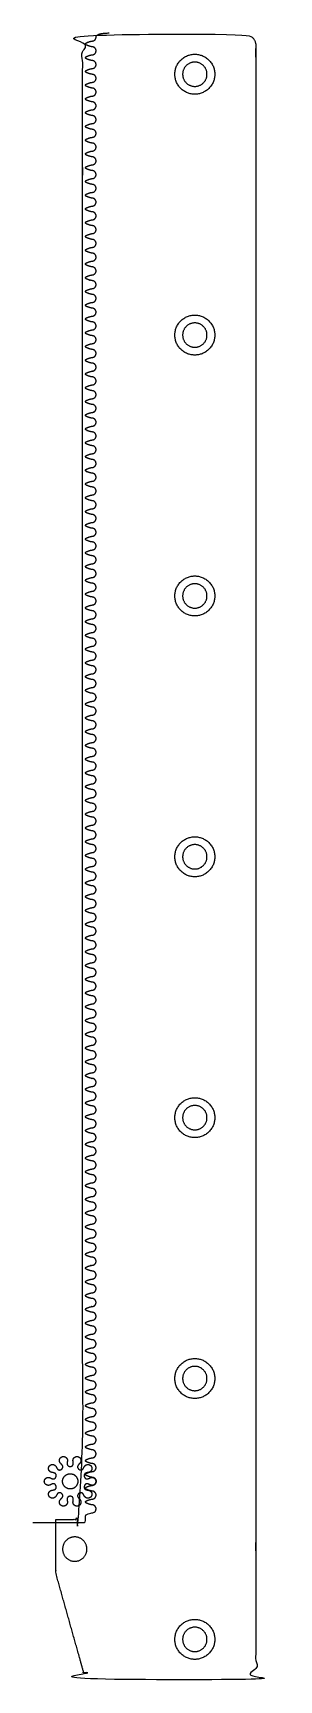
# Model space of a CAD drawing. Header units: millimetres. Extents: x 135 to 565, y 461 to 893.
# Drawn here: x 135.4 to 200, y 460.8 to 893.3 of the extents above.
import ezdxf

# ---------------------------------------------------------------- set-up
doc = ezdxf.new("R2010")
doc.units = ezdxf.units.MM
doc.header["$MEASUREMENT"] = 0
doc.layers.add('Y plates', color=18, linetype='Continuous', true_color=0x000000)

msp = doc.modelspace()

# ---------------------------------------------------------------- linework, layer by layer
at = {"layer": 'Y plates'}
for points, weights, degree, knots in [([(135.35, 502.2), (139.97, 502.2), (144.59, 502.2), (149.2, 502.2), (149.2, 502.79), (149.2, 503.38), (149.2, 503.97), (149.2, 504.1), (149.27, 504.2), (149.39, 504.26), (149.5, 504.31), (149.61, 504.36), (149.73, 504.4), (149.83, 504.44), (149.93, 504.48), (150.03, 504.51), (150.12, 504.54), (150.21, 504.57), (150.3, 504.6), (150.37, 504.62), (150.44, 504.64), (150.52, 504.66), (150.58, 504.67), (150.64, 504.68), (150.69, 504.69), (150.74, 504.7), (150.78, 504.71), (150.82, 504.71), (150.85, 504.72), (150.87, 504.72), (150.9, 504.72), (150.91, 504.73), (150.92, 504.73), (150.92, 504.73), (151.53, 504.74), (151.95, 505.17), (151.95, 505.78), (151.95, 506.38), (151.53, 506.81), (150.92, 506.83), (150.92, 506.83), (150.91, 506.83), (150.9, 506.83), (150.87, 506.83), (150.85, 506.83), (150.82, 506.84), (150.78, 506.84), (150.74, 506.85), (150.69, 506.86), (150.64, 506.87), (150.58, 506.88), (150.52, 506.9), (150.44, 506.91), (150.37, 506.93), (150.3, 506.95), (150.21, 506.98), (150.12, 507.01), (150.03, 507.04), (149.93, 507.07), (149.83, 507.11), (149.73, 507.15), (149.61, 507.2), (149.5, 507.24), (149.39, 507.29), (149.27, 507.35), (149.2, 507.45), (149.2, 507.58), (149.2, 507.71), (149.27, 507.82), (149.39, 507.87), (149.5, 507.92), (149.61, 507.97), (149.73, 508.01), (149.83, 508.05), (149.93, 508.09), (150.03, 508.13), (150.12, 508.16), (150.21, 508.18), (150.3, 508.21), (150.37, 508.23), (150.44, 508.25), (150.52, 508.27), (150.58, 508.28), (150.64, 508.29), (150.69, 508.31), (150.74, 508.31), (150.78, 508.32), (150.82, 508.33), (150.85, 508.33), (150.87, 508.33), (150.9, 508.34), (150.91, 508.34), (150.92, 508.34), (150.92, 508.34), (151.53, 508.35), (151.95, 508.78), (151.95, 509.39), (151.95, 509.99), (151.53, 510.43), (150.92, 510.44), (150.92, 510.44), (150.91, 510.44), (150.9, 510.44), (150.87, 510.44), (150.85, 510.45), (150.82, 510.45), (150.78, 510.45), (150.74, 510.46), (150.69, 510.47), (150.64, 510.48), (150.58, 510.49), (150.52, 510.51), (150.44, 510.53), (150.37, 510.55), (150.3, 510.57), (150.21, 510.59), (150.12, 510.62), (150.03, 510.65), (149.93, 510.69), (149.83, 510.72), (149.73, 510.76), (149.61, 510.81), (149.5, 510.86), (149.39, 510.91), (149.27, 510.96), (149.2, 511.07), (149.2, 511.19), (149.2, 511.32), (149.27, 511.43), (149.39, 511.48), (149.5, 511.53), (149.61, 511.58), (149.73, 511.62), (149.83, 511.66), (149.93, 511.7), (150.03, 511.74), (150.12, 511.77), (150.21, 511.8), (150.3, 511.82), (150.37, 511.84), (150.44, 511.86), (150.52, 511.88), (150.58, 511.89), (150.64, 511.91), (150.69, 511.92), (150.74, 511.93), (150.78, 511.93), (150.82, 511.94), (150.85, 511.94), (150.87, 511.95), (150.9, 511.95), (150.91, 511.95), (150.92, 511.95), (150.92, 511.95), (151.53, 511.96), (151.95, 512.4), (151.95, 513), (151.95, 513.6), (151.53, 514.04), (150.92, 514.05), (150.92, 514.05), (150.91, 514.05), (150.9, 514.05), (150.87, 514.05), (150.85, 514.06), (150.82, 514.06), (150.78, 514.07), (150.74, 514.07), (150.69, 514.08), (150.64, 514.09), (150.58, 514.11), (150.52, 514.12), (150.44, 514.14), (150.37, 514.16), (150.3, 514.18), (150.21, 514.2), (150.12, 514.23), (150.03, 514.26), (149.93, 514.3), (149.83, 514.34), (149.73, 514.38), (149.61, 514.42), (149.5, 514.47), (149.39, 514.52), (149.27, 514.57), (149.2, 514.68), (149.2, 514.81), (149.2, 514.93), (149.27, 515.04), (149.39, 515.09), (149.5, 515.14), (149.61, 515.19), (149.73, 515.24), (149.83, 515.28), (149.93, 515.31), (150.03, 515.35), (150.12, 515.38), (150.21, 515.41), (150.3, 515.43), (150.37, 515.45), (150.44, 515.47), (150.52, 515.49), (150.58, 515.51), (150.64, 515.52), (150.69, 515.53), (150.74, 515.54), (150.78, 515.55), (150.82, 515.55), (150.85, 515.55), (150.87, 515.56), (150.9, 515.56), (150.91, 515.56), (150.92, 515.56), (150.92, 515.56), (151.53, 515.57), (151.95, 516.01), (151.95, 516.61), (151.95, 517.22), (151.53, 517.65), (150.92, 517.66), (150.92, 517.66), (150.91, 517.66), (150.9, 517.66), (150.87, 517.67), (150.85, 517.67), (150.82, 517.67), (150.78, 517.68), (150.74, 517.69), (150.69, 517.69), (150.64, 517.71), (150.58, 517.72), (150.52, 517.73), (150.44, 517.75), (150.37, 517.77), (150.3, 517.79), (150.21, 517.82), (150.12, 517.84), (150.03, 517.87), (149.93, 517.91), (149.83, 517.95), (149.73, 517.99), (149.61, 518.03), (149.5, 518.08), (149.39, 518.13), (149.27, 518.18), (149.2, 518.29), (149.2, 518.42), (149.2, 518.55), (149.27, 518.65), (149.39, 518.71), (149.5, 518.76), (149.61, 518.8), (149.73, 518.85), (149.83, 518.89), (149.93, 518.93), (150.03, 518.96), (150.12, 518.99), (150.21, 519.02), (150.3, 519.05), (150.37, 519.07), (150.44, 519.09), (150.52, 519.1), (150.58, 519.12), (150.64, 519.13), (150.69, 519.14), (150.74, 519.15), (150.78, 519.16), (150.82, 519.16), (150.85, 519.17), (150.87, 519.17), (150.9, 519.17), (150.91, 519.17), (150.92, 519.17), (150.92, 519.17), (151.53, 519.19), (151.95, 519.62), (151.95, 520.22), (151.95, 520.83), (151.53, 521.26), (150.92, 521.27), (150.92, 521.27), (150.91, 521.27), (150.9, 521.28), (150.87, 521.28), (150.85, 521.28), (150.82, 521.29), (150.78, 521.29), (150.74, 521.3), (150.69, 521.31), (150.64, 521.32), (150.58, 521.33), (150.52, 521.34), (150.44, 521.36), (150.37, 521.38), (150.3, 521.4), (150.21, 521.43), (150.12, 521.46), (150.03, 521.49), (149.93, 521.52), (149.83, 521.56), (149.73, 521.6), (149.61, 521.64), (149.5, 521.69), (149.39, 521.74), (149.27, 521.8), (149.2, 521.9), (149.2, 522.03), (149.2, 522.16), (149.27, 522.26), (149.39, 522.32), (149.5, 522.37), (149.61, 522.42), (149.73, 522.46), (149.83, 522.5), (149.93, 522.54), (150.03, 522.57), (150.12, 522.6), (150.21, 522.63), (150.3, 522.66), (150.37, 522.68), (150.44, 522.7), (150.52, 522.72), (150.58, 522.73), (150.64, 522.74), (150.69, 522.75), (150.74, 522.76), (150.78, 522.77), (150.82, 522.77), (150.85, 522.78), (150.87, 522.78), (150.9, 522.78), (150.91, 522.79), (150.92, 522.79), (150.92, 522.79), (151.53, 522.8), (151.95, 523.23), (151.95, 523.84), (151.95, 524.44), (151.53, 524.87), (150.92, 524.89), (150.92, 524.89), (150.91, 524.89), (150.9, 524.89), (150.87, 524.89), (150.85, 524.89), (150.82, 524.9), (150.78, 524.9), (150.74, 524.91), (150.69, 524.92), (150.64, 524.93), (150.58, 524.94), (150.52, 524.96), (150.44, 524.97), (150.37, 524.99), (150.3, 525.01), (150.21, 525.04), (150.12, 525.07), (150.03, 525.1), (149.93, 525.13), (149.83, 525.17), (149.73, 525.21), (149.61, 525.26), (149.5, 525.3), (149.39, 525.35), (149.27, 525.41), (149.2, 525.51), (149.2, 525.64), (149.2, 525.77), (149.27, 525.88), (149.39, 525.93), (149.5, 525.98), (149.61, 526.03), (149.73, 526.07), (149.83, 526.11), (149.93, 526.15), (150.03, 526.19), (150.12, 526.22), (150.21, 526.24), (150.3, 526.27), (150.37, 526.29), (150.44, 526.31), (150.52, 526.33), (150.58, 526.34), (150.64, 526.35), (150.69, 526.37), (150.74, 526.37), (150.78, 526.38), (150.82, 526.39), (150.85, 526.39), (150.87, 526.39), (150.9, 526.4), (150.91, 526.4), (150.92, 526.4), (150.92, 526.4), (151.53, 526.41), (151.95, 526.84), (151.95, 527.45), (151.95, 528.05), (151.53, 528.49), (150.92, 528.5), (150.92, 528.5), (150.91, 528.5), (150.9, 528.5), (150.87, 528.5), (150.85, 528.51), (150.82, 528.51), (150.78, 528.51), (150.74, 528.52), (150.69, 528.53), (150.64, 528.54), (150.58, 528.55), (150.52, 528.57), (150.44, 528.59), (150.37, 528.61), (150.3, 528.63), (150.21, 528.65), (150.12, 528.68), (150.03, 528.71), (149.93, 528.75), (149.83, 528.78), (149.73, 528.82), (149.61, 528.87), (149.5, 528.92), (149.39, 528.97), (149.27, 529.02), (149.2, 529.13), (149.2, 529.25), (149.2, 529.38), (149.27, 529.49), (149.39, 529.54), (149.5, 529.59), (149.61, 529.64), (149.73, 529.68), (149.83, 529.72), (149.93, 529.76), (150.03, 529.8), (150.12, 529.83), (150.21, 529.86), (150.3, 529.88), (150.37, 529.9), (150.44, 529.92), (150.52, 529.94), (150.58, 529.95), (150.64, 529.97), (150.69, 529.98), (150.74, 529.99), (150.78, 529.99), (150.82, 530), (150.85, 530), (150.87, 530.01), (150.9, 530.01), (150.91, 530.01), (150.92, 530.01), (150.92, 530.01), (151.53, 530.02), (151.95, 530.46), (151.95, 531.06), (151.95, 531.66), (151.53, 532.1), (150.92, 532.11), (150.92, 532.11), (150.91, 532.11), (150.9, 532.11), (150.87, 532.11), (150.85, 532.12), (150.82, 532.12), (150.78, 532.13), (150.74, 532.13), (150.69, 532.14), (150.64, 532.15), (150.58, 532.17), (150.52, 532.18), (150.44, 532.2), (150.37, 532.22), (150.3, 532.24), (150.21, 532.26), (150.12, 532.29), (150.03, 532.32), (149.93, 532.36), (149.83, 532.4), (149.73, 532.44), (149.61, 532.48), (149.5, 532.53), (149.39, 532.58), (149.27, 532.63), (149.2, 532.74), (149.2, 532.87), (149.2, 532.99), (149.27, 533.1), (149.39, 533.15), (149.5, 533.2), (149.61, 533.25), (149.73, 533.3), (149.83, 533.34), (149.93, 533.37), (150.03, 533.41), (150.12, 533.44), (150.21, 533.47), (150.3, 533.49), (150.37, 533.51), (150.44, 533.53), (150.52, 533.55), (150.58, 533.57), (150.64, 533.58), (150.69, 533.59), (150.74, 533.6), (150.78, 533.61), (150.82, 533.61), (150.85, 533.61), (150.87, 533.62), (150.9, 533.62), (150.91, 533.62), (150.92, 533.62), (150.92, 533.62), (151.53, 533.63), (151.95, 534.07), (151.95, 534.67), (151.95, 535.28), (151.53, 535.71), (150.92, 535.72), (150.92, 535.72), (150.91, 535.72), (150.9, 535.72), (150.87, 535.73), (150.85, 535.73), (150.82, 535.73), (150.78, 535.74), (150.74, 535.75), (150.69, 535.75), (150.64, 535.77), (150.58, 535.78), (150.52, 535.79), (150.44, 535.81), (150.37, 535.83), (150.3, 535.85), (150.21, 535.88), (150.12, 535.9), (150.03, 535.93), (149.93, 535.97), (149.83, 536.01), (149.73, 536.05), (149.61, 536.09), (149.5, 536.14), (149.39, 536.19), (149.27, 536.24), (149.2, 536.35), (149.2, 536.48), (149.2, 536.61), (149.27, 536.71), (149.39, 536.77), (149.5, 536.82), (149.61, 536.86), (149.73, 536.91), (149.83, 536.95), (149.93, 536.99), (150.03, 537.02), (150.12, 537.05), (150.21, 537.08), (150.3, 537.11), (150.37, 537.13), (150.44, 537.15), (150.52, 537.16), (150.58, 537.18), (150.64, 537.19), (150.69, 537.2), (150.74, 537.21), (150.78, 537.22), (150.82, 537.22), (150.85, 537.23), (150.87, 537.23), (150.9, 537.23), (150.91, 537.23), (150.92, 537.23), (150.92, 537.23), (151.53, 537.25), (151.95, 537.68), (151.95, 538.28), (151.95, 538.89), (151.53, 539.32), (150.92, 539.33), (150.92, 539.33), (150.91, 539.33), (150.9, 539.34), (150.87, 539.34), (150.85, 539.34), (150.82, 539.35), (150.78, 539.35), (150.74, 539.36), (150.69, 539.37), (150.64, 539.38), (150.58, 539.39), (150.52, 539.4), (150.44, 539.42), (150.37, 539.44), (150.3, 539.46), (150.21, 539.49), (150.12, 539.52), (150.03, 539.55), (149.93, 539.58), (149.83, 539.62), (149.73, 539.66), (149.61, 539.7), (149.5, 539.75), (149.39, 539.8), (149.27, 539.86), (149.2, 539.96), (149.2, 540.09), (149.2, 540.22), (149.27, 540.32), (149.39, 540.38), (149.5, 540.43), (149.61, 540.48), (149.73, 540.52), (149.83, 540.56), (149.93, 540.6), (150.03, 540.63), (150.12, 540.66), (150.21, 540.69), (150.3, 540.72), (150.37, 540.74), (150.44, 540.76), (150.52, 540.78), (150.58, 540.79), (150.64, 540.8), (150.69, 540.81), (150.74, 540.82), (150.78, 540.83), (150.82, 540.83), (150.85, 540.84), (150.87, 540.84), (150.9, 540.84), (150.91, 540.85), (150.92, 540.85), (150.92, 540.85), (151.53, 540.86), (151.95, 541.29), (151.95, 541.9), (151.95, 542.5), (151.53, 542.93), (150.92, 542.95), (150.92, 542.95), (150.91, 542.95), (150.9, 542.95), (150.87, 542.95), (150.85, 542.95), (150.82, 542.96), (150.78, 542.96), (150.74, 542.97), (150.69, 542.98), (150.64, 542.99), (150.58, 543), (150.52, 543.02), (150.44, 543.03), (150.37, 543.05), (150.3, 543.07), (150.21, 543.1), (150.12, 543.13), (150.03, 543.16), (149.93, 543.19), (149.83, 543.23), (149.73, 543.27), (149.61, 543.32), (149.5, 543.36), (149.39, 543.41), (149.27, 543.47), (149.2, 543.57), (149.2, 543.7), (149.2, 543.83), (149.27, 543.94), (149.39, 543.99), (149.5, 544.04), (149.61, 544.09), (149.73, 544.13), (149.83, 544.17), (149.93, 544.21), (150.03, 544.25), (150.12, 544.28), (150.21, 544.3), (150.3, 544.33), (150.37, 544.35), (150.44, 544.37), (150.52, 544.39), (150.58, 544.4), (150.64, 544.41), (150.69, 544.43), (150.74, 544.43), (150.78, 544.44), (150.82, 544.45), (150.85, 544.45), (150.87, 544.45), (150.9, 544.46), (150.91, 544.46), (150.92, 544.46), (150.92, 544.46), (151.53, 544.47), (151.95, 544.9), (151.95, 545.51), (151.95, 546.11), (151.53, 546.55), (150.92, 546.56), (150.92, 546.56), (150.91, 546.56), (150.9, 546.56), (150.87, 546.56), (150.85, 546.57), (150.82, 546.57), (150.78, 546.57), (150.74, 546.58), (150.69, 546.59), (150.64, 546.6), (150.58, 546.61), (150.52, 546.63), (150.44, 546.65), (150.37, 546.67), (150.3, 546.69), (150.21, 546.71), (150.12, 546.74), (150.03, 546.77), (149.93, 546.81), (149.83, 546.84), (149.73, 546.88), (149.61, 546.93), (149.5, 546.98), (149.39, 547.03), (149.27, 547.08), (149.2, 547.19), (149.2, 547.31), (149.2, 547.44), (149.27, 547.55), (149.39, 547.6), (149.5, 547.65), (149.61, 547.7), (149.73, 547.74), (149.83, 547.78), (149.93, 547.82), (150.03, 547.86), (150.12, 547.89), (150.21, 547.92), (150.3, 547.94), (150.37, 547.96), (150.44, 547.98), (150.52, 548), (150.58, 548.01), (150.64, 548.03), (150.69, 548.04), (150.74, 548.05), (150.78, 548.05), (150.82, 548.06), (150.85, 548.06), (150.87, 548.07), (150.9, 548.07), (150.91, 548.07), (150.92, 548.07), (150.92, 548.07), (151.53, 548.08), (151.95, 548.52), (151.95, 549.12), (151.95, 549.72), (151.53, 550.16), (150.92, 550.17), (150.92, 550.17), (150.91, 550.17), (150.9, 550.17), (150.87, 550.17), (150.85, 550.18), (150.82, 550.18), (150.78, 550.19), (150.74, 550.19), (150.69, 550.2), (150.64, 550.21), (150.58, 550.23), (150.52, 550.24), (150.44, 550.26), (150.37, 550.28), (150.3, 550.3), (150.21, 550.32), (150.12, 550.35), (150.03, 550.38), (149.93, 550.42), (149.83, 550.46), (149.73, 550.5), (149.61, 550.54), (149.5, 550.59), (149.39, 550.64), (149.27, 550.69), (149.2, 550.8), (149.2, 550.93), (149.2, 551.05), (149.27, 551.16), (149.39, 551.21), (149.5, 551.26), (149.61, 551.31), (149.73, 551.36), (149.83, 551.4), (149.93, 551.43), (150.03, 551.47), (150.12, 551.5), (150.21, 551.53), (150.3, 551.55), (150.37, 551.57), (150.44, 551.59), (150.52, 551.61), (150.58, 551.63), (150.64, 551.64), (150.69, 551.65), (150.74, 551.66), (150.78, 551.67), (150.82, 551.67), (150.85, 551.67), (150.87, 551.68), (150.9, 551.68), (150.91, 551.68), (150.92, 551.68), (150.92, 551.68), (151.53, 551.69), (151.95, 552.13), (151.95, 552.73), (151.95, 553.34), (151.53, 553.77), (150.92, 553.78), (150.92, 553.78), (150.91, 553.78), (150.9, 553.78), (150.87, 553.79), (150.85, 553.79), (150.82, 553.79), (150.78, 553.8), (150.74, 553.81), (150.69, 553.81), (150.64, 553.83), (150.58, 553.84), (150.52, 553.85), (150.44, 553.87), (150.37, 553.89), (150.3, 553.91), (150.21, 553.94), (150.12, 553.96), (150.03, 553.99), (149.93, 554.03), (149.83, 554.07), (149.73, 554.11), (149.61, 554.15), (149.5, 554.2), (149.39, 554.25), (149.27, 554.3), (149.2, 554.41), (149.2, 554.54), (149.2, 554.67), (149.27, 554.77), (149.39, 554.83), (149.5, 554.88), (149.61, 554.92), (149.73, 554.97), (149.83, 555.01), (149.93, 555.05), (150.03, 555.08), (150.12, 555.11), (150.21, 555.14), (150.3, 555.17), (150.37, 555.19), (150.44, 555.21), (150.52, 555.22), (150.58, 555.24), (150.64, 555.25), (150.69, 555.26), (150.74, 555.27), (150.78, 555.28), (150.82, 555.28), (150.85, 555.29), (150.87, 555.29), (150.9, 555.29), (150.91, 555.29), (150.92, 555.29), (150.92, 555.29), (151.53, 555.31), (151.95, 555.74), (151.95, 556.34), (151.95, 556.95), (151.53, 557.38), (150.92, 557.39), (150.92, 557.39), (150.91, 557.39), (150.9, 557.4), (150.87, 557.4), (150.85, 557.4), (150.82, 557.41), (150.78, 557.41), (150.74, 557.42), (150.69, 557.43), (150.64, 557.44), (150.58, 557.45), (150.52, 557.46), (150.44, 557.48), (150.37, 557.5), (150.3, 557.52), (150.21, 557.55), (150.12, 557.58), (150.03, 557.61), (149.93, 557.64), (149.83, 557.68), (149.73, 557.72), (149.61, 557.76), (149.5, 557.81), (149.39, 557.86), (149.27, 557.92), (149.2, 558.02), (149.2, 558.15), (149.2, 558.28), (149.27, 558.38), (149.39, 558.44), (149.5, 558.49), (149.61, 558.54), (149.73, 558.58), (149.83, 558.62), (149.93, 558.66), (150.03, 558.69), (150.12, 558.72), (150.21, 558.75), (150.3, 558.78), (150.37, 558.8), (150.44, 558.82), (150.52, 558.84), (150.58, 558.85), (150.64, 558.86), (150.69, 558.87), (150.74, 558.88), (150.78, 558.89), (150.82, 558.89), (150.85, 558.9), (150.87, 558.9), (150.9, 558.9), (150.91, 558.91), (150.92, 558.91), (150.92, 558.91), (151.53, 558.92), (151.95, 559.35), (151.95, 559.96), (151.95, 560.56), (151.53, 560.99), (150.92, 561.01), (150.92, 561.01), (150.91, 561.01), (150.9, 561.01), (150.87, 561.01), (150.85, 561.01), (150.82, 561.02), (150.78, 561.02), (150.74, 561.03), (150.69, 561.04), (150.64, 561.05), (150.58, 561.06), (150.52, 561.08), (150.44, 561.09), (150.37, 561.11), (150.3, 561.13), (150.21, 561.16), (150.12, 561.19), (150.03, 561.22), (149.93, 561.25), (149.83, 561.29), (149.73, 561.33), (149.61, 561.38), (149.5, 561.42), (149.39, 561.47), (149.27, 561.53), (149.2, 561.63), (149.2, 561.76), (149.2, 561.89), (149.27, 562), (149.39, 562.05), (149.5, 562.1), (149.61, 562.15), (149.73, 562.19), (149.83, 562.23), (149.93, 562.27), (150.03, 562.31), (150.12, 562.34), (150.21, 562.36), (150.3, 562.39), (150.37, 562.41), (150.44, 562.43), (150.52, 562.45), (150.58, 562.46), (150.64, 562.47), (150.69, 562.49), (150.74, 562.49), (150.78, 562.5), (150.82, 562.51), (150.85, 562.51), (150.87, 562.51), (150.9, 562.52), (150.91, 562.52), (150.92, 562.52), (150.92, 562.52), (151.53, 562.53), (151.95, 562.96), (151.95, 563.57), (151.95, 564.17), (151.53, 564.61), (150.92, 564.62), (150.92, 564.62), (150.91, 564.62), (150.9, 564.62), (150.87, 564.62), (150.85, 564.63), (150.82, 564.63), (150.78, 564.63), (150.74, 564.64), (150.69, 564.65), (150.64, 564.66), (150.58, 564.67), (150.52, 564.69), (150.44, 564.71), (150.37, 564.73), (150.3, 564.75), (150.21, 564.77), (150.12, 564.8), (150.03, 564.83), (149.93, 564.87), (149.83, 564.9), (149.73, 564.94), (149.61, 564.99), (149.5, 565.04), (149.39, 565.09), (149.27, 565.14), (149.2, 565.25), (149.2, 565.37), (149.2, 565.5), (149.27, 565.61), (149.39, 565.66), (149.5, 565.71), (149.61, 565.76), (149.73, 565.8), (149.83, 565.84), (149.93, 565.88), (150.03, 565.92), (150.12, 565.95), (150.21, 565.98), (150.3, 566), (150.37, 566.02), (150.44, 566.04), (150.52, 566.06), (150.58, 566.07), (150.64, 566.09), (150.69, 566.1), (150.74, 566.11), (150.78, 566.11), (150.82, 566.12), (150.85, 566.12), (150.87, 566.13), (150.9, 566.13), (150.91, 566.13), (150.92, 566.13), (150.92, 566.13), (151.53, 566.14), (151.95, 566.58), (151.95, 567.18), (151.95, 567.78), (151.53, 568.22), (150.92, 568.23), (150.92, 568.23), (150.91, 568.23), (150.9, 568.23), (150.87, 568.23), (150.85, 568.24), (150.82, 568.24), (150.78, 568.25), (150.74, 568.25), (150.69, 568.26), (150.64, 568.27), (150.58, 568.29), (150.52, 568.3), (150.44, 568.32), (150.37, 568.34), (150.3, 568.36), (150.21, 568.38), (150.12, 568.41), (150.03, 568.44), (149.93, 568.48), (149.83, 568.52), (149.73, 568.56), (149.61, 568.6), (149.5, 568.65), (149.39, 568.7), (149.27, 568.75), (149.2, 568.86), (149.2, 568.99), (149.2, 569.11), (149.27, 569.22), (149.39, 569.27), (149.5, 569.32), (149.61, 569.37), (149.73, 569.42), (149.83, 569.46), (149.93, 569.49), (150.03, 569.53), (150.12, 569.56), (150.21, 569.59), (150.3, 569.61), (150.37, 569.63), (150.44, 569.65), (150.52, 569.67), (150.58, 569.69), (150.64, 569.7), (150.69, 569.71), (150.74, 569.72), (150.78, 569.73), (150.82, 569.73), (150.85, 569.73), (150.87, 569.74), (150.9, 569.74), (150.91, 569.74), (150.92, 569.74), (150.92, 569.74), (151.53, 569.75), (151.95, 570.19), (151.95, 570.79), (151.95, 571.4), (151.53, 571.83), (150.92, 571.84), (150.92, 571.84), (150.91, 571.84), (150.9, 571.84), (150.87, 571.85), (150.85, 571.85), (150.82, 571.85), (150.78, 571.86), (150.74, 571.87), (150.69, 571.87), (150.64, 571.89), (150.58, 571.9), (150.52, 571.91), (150.44, 571.93), (150.37, 571.95), (150.3, 571.97), (150.21, 572), (150.12, 572.02), (150.03, 572.05), (149.93, 572.09), (149.83, 572.13), (149.73, 572.17), (149.61, 572.21), (149.5, 572.26), (149.39, 572.31), (149.27, 572.36), (149.2, 572.47), (149.2, 572.6), (149.2, 572.73), (149.27, 572.83), (149.39, 572.89), (149.5, 572.94), (149.61, 572.98), (149.73, 573.03), (149.83, 573.07), (149.93, 573.11), (150.03, 573.14), (150.12, 573.17), (150.21, 573.2), (150.3, 573.23), (150.37, 573.25), (150.44, 573.27), (150.52, 573.28), (150.58, 573.3), (150.64, 573.31), (150.69, 573.32), (150.74, 573.33), (150.78, 573.34), (150.82, 573.34), (150.85, 573.35), (150.87, 573.35), (150.9, 573.35), (150.91, 573.35), (150.92, 573.35), (150.92, 573.35), (151.53, 573.37), (151.95, 573.8), (151.95, 574.4), (151.95, 575.01), (151.53, 575.44), (150.92, 575.45), (150.92, 575.45), (150.91, 575.45), (150.9, 575.46), (150.87, 575.46), (150.85, 575.46), (150.82, 575.47), (150.78, 575.47), (150.74, 575.48), (150.69, 575.49), (150.64, 575.5), (150.58, 575.51), (150.52, 575.52), (150.44, 575.54), (150.37, 575.56), (150.3, 575.58), (150.21, 575.61), (150.12, 575.64), (150.03, 575.67), (149.93, 575.7), (149.83, 575.74), (149.73, 575.78), (149.61, 575.82), (149.5, 575.87), (149.39, 575.92), (149.27, 575.98), (149.2, 576.08), (149.2, 576.21), (149.2, 576.34), (149.27, 576.44), (149.39, 576.5), (149.5, 576.55), (149.61, 576.6), (149.73, 576.64), (149.83, 576.68), (149.93, 576.72), (150.03, 576.75), (150.12, 576.78), (150.21, 576.81), (150.3, 576.84), (150.37, 576.86), (150.44, 576.88), (150.52, 576.9), (150.58, 576.91), (150.64, 576.92), (150.69, 576.93), (150.74, 576.94), (150.78, 576.95), (150.82, 576.95), (150.85, 576.96), (150.87, 576.96), (150.9, 576.96), (150.91, 576.97), (150.92, 576.97), (150.92, 576.97), (151.53, 576.98), (151.95, 577.41), (151.95, 578.02), (151.95, 578.62), (151.53, 579.05), (150.92, 579.07), (150.92, 579.07), (150.91, 579.07), (150.9, 579.07), (150.87, 579.07), (150.85, 579.07), (150.82, 579.08), (150.78, 579.08), (150.74, 579.09), (150.69, 579.1), (150.64, 579.11), (150.58, 579.12), (150.52, 579.14), (150.44, 579.15), (150.37, 579.17), (150.3, 579.19), (150.21, 579.22), (150.12, 579.25), (150.03, 579.28), (149.93, 579.31), (149.83, 579.35), (149.73, 579.39), (149.61, 579.44), (149.5, 579.48), (149.39, 579.53), (149.27, 579.59), (149.2, 579.69), (149.2, 579.82), (149.2, 579.95), (149.27, 580.06), (149.39, 580.11), (149.5, 580.16), (149.61, 580.21), (149.73, 580.25), (149.83, 580.29), (149.93, 580.33), (150.03, 580.37), (150.12, 580.4), (150.21, 580.42), (150.3, 580.45), (150.37, 580.47), (150.44, 580.49), (150.52, 580.51), (150.58, 580.52), (150.64, 580.53), (150.69, 580.55), (150.74, 580.55), (150.78, 580.56), (150.82, 580.57), (150.85, 580.57), (150.87, 580.57), (150.9, 580.58), (150.91, 580.58), (150.92, 580.58), (150.92, 580.58), (151.53, 580.59), (151.95, 581.02), (151.95, 581.63), (151.95, 582.23), (151.53, 582.67), (150.92, 582.68), (150.92, 582.68), (150.91, 582.68), (150.9, 582.68), (150.87, 582.68), (150.85, 582.69), (150.82, 582.69), (150.78, 582.69), (150.74, 582.7), (150.69, 582.71), (150.64, 582.72), (150.58, 582.73), (150.52, 582.75), (150.44, 582.77), (150.37, 582.79), (150.3, 582.81), (150.21, 582.83), (150.12, 582.86), (150.03, 582.89), (149.93, 582.93), (149.83, 582.96), (149.73, 583), (149.61, 583.05), (149.5, 583.1), (149.39, 583.15), (149.27, 583.2), (149.2, 583.31), (149.2, 583.43), (149.2, 583.56), (149.27, 583.67), (149.39, 583.72), (149.5, 583.77), (149.61, 583.82), (149.73, 583.86), (149.83, 583.9), (149.93, 583.94), (150.03, 583.98), (150.12, 584.01), (150.21, 584.04), (150.3, 584.06), (150.37, 584.08), (150.44, 584.1), (150.52, 584.12), (150.58, 584.13), (150.64, 584.15), (150.69, 584.16), (150.74, 584.17), (150.78, 584.17), (150.82, 584.18), (150.85, 584.18), (150.87, 584.19), (150.9, 584.19), (150.91, 584.19), (150.92, 584.19), (150.92, 584.19), (151.53, 584.2), (151.95, 584.64), (151.95, 585.24), (151.95, 585.84), (151.53, 586.28), (150.92, 586.29), (150.92, 586.29), (150.91, 586.29), (150.9, 586.29), (150.87, 586.29), (150.85, 586.3), (150.82, 586.3), (150.78, 586.31), (150.74, 586.31), (150.69, 586.32), (150.64, 586.33), (150.58, 586.35), (150.52, 586.36), (150.44, 586.38), (150.37, 586.4), (150.3, 586.42), (150.21, 586.44), (150.12, 586.47), (150.03, 586.5), (149.93, 586.54), (149.83, 586.58), (149.73, 586.62), (149.61, 586.66), (149.5, 586.71), (149.39, 586.76), (149.27, 586.81), (149.2, 586.92), (149.2, 587.05), (149.2, 587.17), (149.27, 587.28), (149.39, 587.33), (149.5, 587.38), (149.61, 587.43), (149.73, 587.48), (149.83, 587.52), (149.93, 587.55), (150.03, 587.59), (150.12, 587.62), (150.21, 587.65), (150.3, 587.67), (150.37, 587.69), (150.44, 587.71), (150.52, 587.73), (150.58, 587.75), (150.64, 587.76), (150.69, 587.77), (150.74, 587.78), (150.78, 587.79), (150.82, 587.79), (150.85, 587.79), (150.87, 587.8), (150.9, 587.8), (150.91, 587.8), (150.92, 587.8), (150.92, 587.8), (151.53, 587.81), (151.95, 588.25), (151.95, 588.85), (151.95, 589.46), (151.53, 589.89), (150.92, 589.9), (150.92, 589.9), (150.91, 589.9), (150.9, 589.9), (150.87, 589.91), (150.85, 589.91), (150.82, 589.91), (150.78, 589.92), (150.74, 589.93), (150.69, 589.93), (150.64, 589.95), (150.58, 589.96), (150.52, 589.97), (150.44, 589.99), (150.37, 590.01), (150.3, 590.03), (150.21, 590.06), (150.12, 590.08), (150.03, 590.11), (149.93, 590.15), (149.83, 590.19), (149.73, 590.23), (149.61, 590.27), (149.5, 590.32), (149.39, 590.37), (149.27, 590.42), (149.2, 590.53), (149.2, 590.66), (149.2, 590.79), (149.27, 590.89), (149.39, 590.95), (149.5, 591), (149.61, 591.04), (149.73, 591.09), (149.83, 591.13), (149.93, 591.17), (150.03, 591.2), (150.12, 591.23), (150.21, 591.26), (150.3, 591.29), (150.37, 591.31), (150.44, 591.33), (150.52, 591.34), (150.58, 591.36), (150.64, 591.37), (150.69, 591.38), (150.74, 591.39), (150.78, 591.4), (150.82, 591.4), (150.85, 591.41), (150.87, 591.41), (150.9, 591.41), (150.91, 591.41), (150.92, 591.41), (150.92, 591.41), (151.53, 591.43), (151.95, 591.86), (151.95, 592.46), (151.95, 593.07), (151.53, 593.5), (150.92, 593.51), (150.92, 593.51), (150.91, 593.51), (150.9, 593.52), (150.87, 593.52), (150.85, 593.52), (150.82, 593.53), (150.78, 593.53), (150.74, 593.54), (150.69, 593.55), (150.64, 593.56), (150.58, 593.57), (150.52, 593.58), (150.44, 593.6), (150.37, 593.62), (150.3, 593.64), (150.21, 593.67), (150.12, 593.7), (150.03, 593.73), (149.93, 593.76), (149.83, 593.8), (149.73, 593.84), (149.61, 593.88), (149.5, 593.93), (149.39, 593.98), (149.27, 594.04), (149.2, 594.14), (149.2, 594.27), (149.2, 594.4), (149.27, 594.5), (149.39, 594.56), (149.5, 594.61), (149.61, 594.66), (149.73, 594.7), (149.83, 594.74), (149.93, 594.78), (150.03, 594.81), (150.12, 594.84), (150.21, 594.87), (150.3, 594.9), (150.37, 594.92), (150.44, 594.94), (150.52, 594.96), (150.58, 594.97), (150.64, 594.98), (150.69, 594.99), (150.74, 595), (150.78, 595.01), (150.82, 595.01), (150.85, 595.02), (150.87, 595.02), (150.9, 595.02), (150.91, 595.03), (150.92, 595.03), (150.92, 595.03), (151.53, 595.04), (151.95, 595.47), (151.95, 596.08), (151.95, 596.68), (151.53, 597.11), (150.92, 597.13), (150.92, 597.13), (150.91, 597.13), (150.9, 597.13), (150.87, 597.13), (150.85, 597.13), (150.82, 597.14), (150.78, 597.14), (150.74, 597.15), (150.69, 597.16), (150.64, 597.17), (150.58, 597.18), (150.52, 597.2), (150.44, 597.21), (150.37, 597.23), (150.3, 597.25), (150.21, 597.28), (150.12, 597.31), (150.03, 597.34), (149.93, 597.37), (149.83, 597.41), (149.73, 597.45), (149.61, 597.5), (149.5, 597.54), (149.39, 597.59), (149.27, 597.65), (149.2, 597.75), (149.2, 597.88), (149.2, 598.01), (149.27, 598.12), (149.39, 598.17), (149.5, 598.22), (149.61, 598.27), (149.73, 598.31), (149.83, 598.35), (149.93, 598.39), (150.03, 598.43), (150.12, 598.46), (150.21, 598.48), (150.3, 598.51), (150.37, 598.53), (150.44, 598.55), (150.52, 598.57), (150.58, 598.58), (150.64, 598.59), (150.69, 598.61), (150.74, 598.61), (150.78, 598.62), (150.82, 598.63), (150.85, 598.63), (150.87, 598.63), (150.9, 598.64), (150.91, 598.64), (150.92, 598.64), (150.92, 598.64), (151.53, 598.65), (151.95, 599.08), (151.95, 599.69), (151.95, 600.29), (151.53, 600.73), (150.92, 600.74), (150.92, 600.74), (150.91, 600.74), (150.9, 600.74), (150.87, 600.74), (150.85, 600.75), (150.82, 600.75), (150.78, 600.75), (150.74, 600.76), (150.69, 600.77), (150.64, 600.78), (150.58, 600.79), (150.52, 600.81), (150.44, 600.83), (150.37, 600.85), (150.3, 600.87), (150.21, 600.89), (150.12, 600.92), (150.03, 600.95), (149.93, 600.99), (149.83, 601.02), (149.73, 601.06), (149.61, 601.11), (149.5, 601.16), (149.39, 601.21), (149.27, 601.26), (149.2, 601.37), (149.2, 601.49), (149.2, 601.62), (149.27, 601.73), (149.39, 601.78), (149.5, 601.83), (149.61, 601.88), (149.73, 601.92), (149.83, 601.96), (149.93, 602), (150.03, 602.04), (150.12, 602.07), (150.21, 602.1), (150.3, 602.12), (150.37, 602.14), (150.44, 602.16), (150.52, 602.18), (150.58, 602.19), (150.64, 602.21), (150.69, 602.22), (150.74, 602.23), (150.78, 602.23), (150.82, 602.24), (150.85, 602.24), (150.87, 602.25), (150.9, 602.25), (150.91, 602.25), (150.92, 602.25), (150.92, 602.25), (151.53, 602.26), (151.95, 602.7), (151.95, 603.3), (151.95, 603.9), (151.53, 604.34), (150.92, 604.35), (150.92, 604.35), (150.91, 604.35), (150.9, 604.35), (150.87, 604.35), (150.85, 604.36), (150.82, 604.36), (150.78, 604.37), (150.74, 604.37), (150.69, 604.38), (150.64, 604.39), (150.58, 604.41), (150.52, 604.42), (150.44, 604.44), (150.37, 604.46), (150.3, 604.48), (150.21, 604.5), (150.12, 604.53), (150.03, 604.56), (149.93, 604.6), (149.83, 604.64), (149.73, 604.68), (149.61, 604.72), (149.5, 604.77), (149.39, 604.82), (149.27, 604.87), (149.2, 604.98), (149.2, 605.11), (149.2, 605.23), (149.27, 605.34), (149.39, 605.39), (149.5, 605.44), (149.61, 605.49), (149.73, 605.54), (149.83, 605.58), (149.93, 605.61), (150.03, 605.65), (150.12, 605.68), (150.21, 605.71), (150.3, 605.73), (150.37, 605.75), (150.44, 605.77), (150.52, 605.79), (150.58, 605.81), (150.64, 605.82), (150.69, 605.83), (150.74, 605.84), (150.78, 605.85), (150.82, 605.85), (150.85, 605.85), (150.87, 605.86), (150.9, 605.86), (150.91, 605.86), (150.92, 605.86), (150.92, 605.86), (151.53, 605.87), (151.95, 606.31), (151.95, 606.91), (151.95, 607.52), (151.53, 607.95), (150.92, 607.96), (150.92, 607.96), (150.91, 607.96), (150.9, 607.96), (150.87, 607.97), (150.85, 607.97), (150.82, 607.97), (150.78, 607.98), (150.74, 607.99), (150.69, 607.99), (150.64, 608.01), (150.58, 608.02), (150.52, 608.03), (150.44, 608.05), (150.37, 608.07), (150.3, 608.09), (150.21, 608.12), (150.12, 608.14), (150.03, 608.17), (149.93, 608.21), (149.83, 608.25), (149.73, 608.29), (149.61, 608.33), (149.5, 608.38), (149.39, 608.43), (149.27, 608.48), (149.2, 608.59), (149.2, 608.72), (149.2, 608.85), (149.27, 608.95), (149.39, 609.01), (149.5, 609.06), (149.61, 609.1), (149.73, 609.15), (149.83, 609.19), (149.93, 609.23), (150.03, 609.26), (150.12, 609.29), (150.21, 609.32), (150.3, 609.35), (150.37, 609.37), (150.44, 609.39), (150.52, 609.4), (150.58, 609.42), (150.64, 609.43), (150.69, 609.44), (150.74, 609.45), (150.78, 609.46), (150.82, 609.46), (150.85, 609.47), (150.87, 609.47), (150.9, 609.47), (150.91, 609.47), (150.92, 609.47), (150.92, 609.47), (151.53, 609.49), (151.95, 609.92), (151.95, 610.52), (151.95, 611.13), (151.53, 611.56), (150.92, 611.57), (150.92, 611.57), (150.91, 611.57), (150.9, 611.58), (150.87, 611.58), (150.85, 611.58), (150.82, 611.59), (150.78, 611.59), (150.74, 611.6), (150.69, 611.61), (150.64, 611.62), (150.58, 611.63), (150.52, 611.64), (150.44, 611.66), (150.37, 611.68), (150.3, 611.7), (150.21, 611.73), (150.12, 611.76), (150.03, 611.79), (149.93, 611.82), (149.83, 611.86), (149.73, 611.9), (149.61, 611.94), (149.5, 611.99), (149.39, 612.04), (149.27, 612.1), (149.2, 612.2), (149.2, 612.33), (149.2, 612.46), (149.27, 612.56), (149.39, 612.62), (149.5, 612.67), (149.61, 612.72), (149.73, 612.76), (149.83, 612.8), (149.93, 612.84), (150.03, 612.87), (150.12, 612.9), (150.21, 612.93), (150.3, 612.96), (150.37, 612.98), (150.44, 613), (150.52, 613.02), (150.58, 613.03), (150.64, 613.04), (150.69, 613.05), (150.74, 613.06), (150.78, 613.07), (150.82, 613.07), (150.85, 613.08), (150.87, 613.08), (150.9, 613.08), (150.91, 613.09), (150.92, 613.09), (150.92, 613.09), (151.53, 613.1), (151.95, 613.53), (151.95, 614.14), (151.95, 614.74), (151.53, 615.17), (150.92, 615.19), (150.92, 615.19), (150.91, 615.19), (150.9, 615.19), (150.87, 615.19), (150.85, 615.19), (150.82, 615.2), (150.78, 615.2), (150.74, 615.21), (150.69, 615.22), (150.64, 615.23), (150.58, 615.24), (150.52, 615.26), (150.44, 615.27), (150.37, 615.29), (150.3, 615.31), (150.21, 615.34), (150.12, 615.37), (150.03, 615.4), (149.93, 615.43), (149.83, 615.47), (149.73, 615.51), (149.61, 615.56), (149.5, 615.6), (149.39, 615.65), (149.27, 615.71), (149.2, 615.81), (149.2, 615.94), (149.2, 616.07), (149.27, 616.18), (149.39, 616.23), (149.5, 616.28), (149.61, 616.33), (149.73, 616.37), (149.83, 616.41), (149.93, 616.45), (150.03, 616.49), (150.12, 616.52), (150.21, 616.54), (150.3, 616.57), (150.37, 616.59), (150.44, 616.61), (150.52, 616.63), (150.58, 616.64), (150.64, 616.65), (150.69, 616.67), (150.74, 616.67), (150.78, 616.68), (150.82, 616.69), (150.85, 616.69), (150.87, 616.69), (150.9, 616.7), (150.91, 616.7), (150.92, 616.7), (150.92, 616.7), (151.53, 616.71), (151.95, 617.14), (151.95, 617.75), (151.95, 618.35), (151.53, 618.79), (150.92, 618.8), (150.92, 618.8), (150.91, 618.8), (150.9, 618.8), (150.87, 618.8), (150.85, 618.81), (150.82, 618.81), (150.78, 618.81), (150.74, 618.82), (150.69, 618.83), (150.64, 618.84), (150.58, 618.85), (150.52, 618.87), (150.44, 618.89), (150.37, 618.91), (150.3, 618.93), (150.21, 618.95), (150.12, 618.98), (150.03, 619.01), (149.93, 619.05), (149.83, 619.08), (149.73, 619.12), (149.61, 619.17), (149.5, 619.22), (149.39, 619.27), (149.27, 619.32), (149.2, 619.43), (149.2, 619.55), (149.2, 619.68), (149.27, 619.79), (149.39, 619.84), (149.5, 619.89), (149.61, 619.94), (149.73, 619.98), (149.83, 620.02), (149.93, 620.06), (150.03, 620.1), (150.12, 620.13), (150.21, 620.16), (150.3, 620.18), (150.37, 620.2), (150.44, 620.22), (150.52, 620.24), (150.58, 620.25), (150.64, 620.27), (150.69, 620.28), (150.74, 620.29), (150.78, 620.29), (150.82, 620.3), (150.85, 620.3), (150.87, 620.31), (150.9, 620.31), (150.91, 620.31), (150.92, 620.31), (150.92, 620.31), (151.53, 620.32), (151.95, 620.76), (151.95, 621.36), (151.95, 621.96), (151.53, 622.4), (150.92, 622.41), (150.92, 622.41), (150.91, 622.41), (150.9, 622.41), (150.87, 622.41), (150.85, 622.42), (150.82, 622.42), (150.78, 622.43), (150.74, 622.43), (150.69, 622.44), (150.64, 622.45), (150.58, 622.47), (150.52, 622.48), (150.44, 622.5), (150.37, 622.52), (150.3, 622.54), (150.21, 622.56), (150.12, 622.59), (150.03, 622.62), (149.93, 622.66), (149.83, 622.7), (149.73, 622.74), (149.61, 622.78), (149.5, 622.83), (149.39, 622.88), (149.27, 622.93), (149.2, 623.04), (149.2, 623.17), (149.2, 623.29), (149.27, 623.4), (149.39, 623.45), (149.5, 623.5), (149.61, 623.55), (149.73, 623.6), (149.83, 623.64), (149.93, 623.67), (150.03, 623.71), (150.12, 623.74), (150.21, 623.77), (150.3, 623.79), (150.37, 623.81), (150.44, 623.83), (150.52, 623.85), (150.58, 623.87), (150.64, 623.88), (150.69, 623.89), (150.74, 623.9), (150.78, 623.91), (150.82, 623.91), (150.85, 623.91), (150.87, 623.92), (150.9, 623.92), (150.91, 623.92), (150.92, 623.92), (150.92, 623.92), (151.53, 623.93), (151.95, 624.37), (151.95, 624.97), (151.95, 625.58), (151.53, 626.01), (150.92, 626.02), (150.92, 626.02), (150.91, 626.02), (150.9, 626.02), (150.87, 626.03), (150.85, 626.03), (150.82, 626.03), (150.78, 626.04), (150.74, 626.05), (150.69, 626.05), (150.64, 626.07), (150.58, 626.08), (150.52, 626.09), (150.44, 626.11), (150.37, 626.13), (150.3, 626.15), (150.21, 626.18), (150.12, 626.2), (150.03, 626.23), (149.93, 626.27), (149.83, 626.31), (149.73, 626.35), (149.61, 626.39), (149.5, 626.44), (149.39, 626.49), (149.27, 626.54), (149.2, 626.65), (149.2, 626.78), (149.2, 626.91), (149.27, 627.01), (149.39, 627.07), (149.5, 627.12), (149.61, 627.16), (149.73, 627.21), (149.83, 627.25), (149.93, 627.29), (150.03, 627.32), (150.12, 627.35), (150.21, 627.38), (150.3, 627.41), (150.37, 627.43), (150.44, 627.45), (150.52, 627.46), (150.58, 627.48), (150.64, 627.49), (150.69, 627.5), (150.74, 627.51), (150.78, 627.52), (150.82, 627.52), (150.85, 627.53), (150.87, 627.53), (150.9, 627.53), (150.91, 627.53), (150.92, 627.53), (150.92, 627.53), (151.53, 627.55), (151.95, 627.98), (151.95, 628.58), (151.95, 629.19), (151.53, 629.62), (150.92, 629.63), (150.92, 629.63), (150.91, 629.63), (150.9, 629.64), (150.87, 629.64), (150.85, 629.64), (150.82, 629.65), (150.78, 629.65), (150.74, 629.66), (150.69, 629.67), (150.64, 629.68), (150.58, 629.69), (150.52, 629.7), (150.44, 629.72), (150.37, 629.74), (150.3, 629.76), (150.21, 629.79), (150.12, 629.82), (150.03, 629.85), (149.93, 629.88), (149.83, 629.92), (149.73, 629.96), (149.61, 630), (149.5, 630.05), (149.39, 630.1), (149.27, 630.16), (149.2, 630.26), (149.2, 630.39), (149.2, 630.52), (149.27, 630.62), (149.39, 630.68), (149.5, 630.73), (149.61, 630.78), (149.73, 630.82), (149.83, 630.86), (149.93, 630.9), (150.03, 630.93), (150.12, 630.96), (150.21, 630.99), (150.3, 631.02), (150.37, 631.04), (150.44, 631.06), (150.52, 631.08), (150.58, 631.09), (150.64, 631.1), (150.69, 631.11), (150.74, 631.12), (150.78, 631.13), (150.82, 631.13), (150.85, 631.14), (150.87, 631.14), (150.9, 631.14), (150.91, 631.15), (150.92, 631.15), (150.92, 631.15), (151.53, 631.16), (151.95, 631.59), (151.95, 632.2), (151.95, 632.8), (151.53, 633.23), (150.92, 633.25), (150.92, 633.25), (150.91, 633.25), (150.9, 633.25), (150.87, 633.25), (150.85, 633.25), (150.82, 633.26), (150.78, 633.26), (150.74, 633.27), (150.69, 633.28), (150.64, 633.29), (150.58, 633.3), (150.52, 633.32), (150.44, 633.33), (150.37, 633.35), (150.3, 633.37), (150.21, 633.4), (150.12, 633.43), (150.03, 633.46), (149.93, 633.49), (149.83, 633.53), (149.73, 633.57), (149.61, 633.62), (149.5, 633.66), (149.39, 633.71), (149.27, 633.77), (149.2, 633.87), (149.2, 634), (149.2, 634.13), (149.27, 634.24), (149.39, 634.29), (149.5, 634.34), (149.61, 634.39), (149.73, 634.43), (149.83, 634.47), (149.93, 634.51), (150.03, 634.55), (150.12, 634.58), (150.21, 634.6), (150.3, 634.63), (150.37, 634.65), (150.44, 634.67), (150.52, 634.69), (150.58, 634.7), (150.64, 634.71), (150.69, 634.73), (150.74, 634.73), (150.78, 634.74), (150.82, 634.75), (150.85, 634.75), (150.87, 634.75), (150.9, 634.76), (150.91, 634.76), (150.92, 634.76), (150.92, 634.76), (151.53, 634.77), (151.95, 635.2), (151.95, 635.81), (151.95, 636.41), (151.53, 636.85), (150.92, 636.86), (150.92, 636.86), (150.91, 636.86), (150.9, 636.86), (150.87, 636.86), (150.85, 636.87), (150.82, 636.87), (150.78, 636.87), (150.74, 636.88), (150.69, 636.89), (150.64, 636.9), (150.58, 636.91), (150.52, 636.93), (150.44, 636.95), (150.37, 636.97), (150.3, 636.99), (150.21, 637.01), (150.12, 637.04), (150.03, 637.07), (149.93, 637.11), (149.83, 637.14), (149.73, 637.18), (149.61, 637.23), (149.5, 637.28), (149.39, 637.33), (149.27, 637.38), (149.2, 637.49), (149.2, 637.61), (149.2, 637.74), (149.27, 637.85), (149.39, 637.9), (149.5, 637.95), (149.61, 638), (149.73, 638.04), (149.83, 638.08), (149.93, 638.12), (150.03, 638.16), (150.12, 638.19), (150.21, 638.22), (150.3, 638.24), (150.37, 638.26), (150.44, 638.28), (150.52, 638.3), (150.58, 638.31), (150.64, 638.33), (150.69, 638.34), (150.74, 638.35), (150.78, 638.35), (150.82, 638.36), (150.85, 638.36), (150.87, 638.37), (150.9, 638.37), (150.91, 638.37), (150.92, 638.37), (150.92, 638.37), (151.53, 638.38), (151.95, 638.82), (151.95, 639.42), (151.95, 640.02), (151.53, 640.46), (150.92, 640.47), (150.92, 640.47), (150.91, 640.47), (150.9, 640.47), (150.87, 640.47), (150.85, 640.48), (150.82, 640.48), (150.78, 640.49), (150.74, 640.49), (150.69, 640.5), (150.64, 640.51), (150.58, 640.53), (150.52, 640.54), (150.44, 640.56), (150.37, 640.58), (150.3, 640.6), (150.21, 640.62), (150.12, 640.65), (150.03, 640.68), (149.93, 640.72), (149.83, 640.76), (149.73, 640.8), (149.61, 640.84), (149.5, 640.89), (149.39, 640.94), (149.27, 640.99), (149.2, 641.1), (149.2, 641.23), (149.2, 641.35), (149.27, 641.46), (149.39, 641.51), (149.5, 641.56), (149.61, 641.61), (149.73, 641.66), (149.83, 641.7), (149.93, 641.73), (150.03, 641.77), (150.12, 641.8), (150.21, 641.83), (150.3, 641.85), (150.37, 641.87), (150.44, 641.89), (150.52, 641.91), (150.58, 641.93), (150.64, 641.94), (150.69, 641.95), (150.74, 641.96), (150.78, 641.97), (150.82, 641.97), (150.85, 641.97), (150.87, 641.98), (150.9, 641.98), (150.91, 641.98), (150.92, 641.98), (150.92, 641.98), (151.53, 641.99), (151.95, 642.43), (151.95, 643.03), (151.95, 643.64), (151.53, 644.07), (150.92, 644.08), (150.92, 644.08), (150.91, 644.08), (150.9, 644.08), (150.87, 644.09), (150.85, 644.09), (150.82, 644.09), (150.78, 644.1), (150.74, 644.11), (150.69, 644.11), (150.64, 644.13), (150.58, 644.14), (150.52, 644.15), (150.44, 644.17), (150.37, 644.19), (150.3, 644.21), (150.21, 644.24), (150.12, 644.26), (150.03, 644.29), (149.93, 644.33), (149.83, 644.37), (149.73, 644.41), (149.61, 644.45), (149.5, 644.5), (149.39, 644.55), (149.27, 644.6), (149.2, 644.71), (149.2, 644.84), (149.2, 644.97), (149.27, 645.07), (149.39, 645.13), (149.5, 645.18), (149.61, 645.22), (149.73, 645.27), (149.83, 645.31), (149.93, 645.35), (150.03, 645.38), (150.12, 645.41), (150.21, 645.44), (150.3, 645.47), (150.37, 645.49), (150.44, 645.51), (150.52, 645.52), (150.58, 645.54), (150.64, 645.55), (150.69, 645.56), (150.74, 645.57), (150.78, 645.58), (150.82, 645.58), (150.85, 645.59), (150.87, 645.59), (150.9, 645.59), (150.91, 645.59), (150.92, 645.59), (150.92, 645.59), (151.53, 645.61), (151.95, 646.04), (151.95, 646.64), (151.95, 647.25), (151.53, 647.68), (150.92, 647.69), (150.92, 647.69), (150.91, 647.69), (150.9, 647.7), (150.87, 647.7), (150.85, 647.7), (150.82, 647.71), (150.78, 647.71), (150.74, 647.72), (150.69, 647.73), (150.64, 647.74), (150.58, 647.75), (150.52, 647.76), (150.44, 647.78), (150.37, 647.8), (150.3, 647.82), (150.21, 647.85), (150.12, 647.88), (150.03, 647.91), (149.93, 647.94), (149.83, 647.98), (149.73, 648.02), (149.61, 648.06), (149.5, 648.11), (149.39, 648.16), (149.27, 648.22), (149.2, 648.32), (149.2, 648.45), (149.2, 648.58), (149.27, 648.68), (149.39, 648.74), (149.5, 648.79), (149.61, 648.84), (149.73, 648.88), (149.83, 648.92), (149.93, 648.96), (150.03, 648.99), (150.12, 649.02), (150.21, 649.05), (150.3, 649.08), (150.37, 649.1), (150.44, 649.12), (150.52, 649.14), (150.58, 649.15), (150.64, 649.16), (150.69, 649.17), (150.74, 649.18), (150.78, 649.19), (150.82, 649.19), (150.85, 649.2), (150.87, 649.2), (150.9, 649.2), (150.91, 649.21), (150.92, 649.21), (150.92, 649.21), (151.53, 649.22), (151.95, 649.65), (151.95, 650.26), (151.95, 650.86), (151.53, 651.29), (150.92, 651.31), (150.92, 651.31), (150.91, 651.31), (150.9, 651.31), (150.87, 651.31), (150.85, 651.31), (150.82, 651.32), (150.78, 651.32), (150.74, 651.33), (150.69, 651.34), (150.64, 651.35), (150.58, 651.36), (150.52, 651.38), (150.44, 651.39), (150.37, 651.41), (150.3, 651.43), (150.21, 651.46), (150.12, 651.49), (150.03, 651.52), (149.93, 651.55), (149.83, 651.59), (149.73, 651.63), (149.61, 651.68), (149.5, 651.72), (149.39, 651.77), (149.27, 651.83), (149.2, 651.93), (149.2, 652.06), (149.2, 652.19), (149.27, 652.3), (149.39, 652.35), (149.5, 652.4), (149.61, 652.45), (149.73, 652.49), (149.83, 652.53), (149.93, 652.57), (150.03, 652.61), (150.12, 652.64), (150.21, 652.66), (150.3, 652.69), (150.37, 652.71), (150.44, 652.73), (150.52, 652.75), (150.58, 652.76), (150.64, 652.77), (150.69, 652.79), (150.74, 652.79), (150.78, 652.8), (150.82, 652.81), (150.85, 652.81), (150.87, 652.81), (150.9, 652.82), (150.91, 652.82), (150.92, 652.82), (150.92, 652.82), (151.53, 652.83), (151.95, 653.26), (151.95, 653.87), (151.95, 654.47), (151.53, 654.91), (150.92, 654.92), (150.92, 654.92), (150.91, 654.92), (150.9, 654.92), (150.87, 654.92), (150.85, 654.93), (150.82, 654.93), (150.78, 654.93), (150.74, 654.94), (150.69, 654.95), (150.64, 654.96), (150.58, 654.97), (150.52, 654.99), (150.44, 655.01), (150.37, 655.03), (150.3, 655.05), (150.21, 655.07), (150.12, 655.1), (150.03, 655.13), (149.93, 655.17), (149.83, 655.2), (149.73, 655.24), (149.61, 655.29), (149.5, 655.34), (149.39, 655.39), (149.27, 655.44), (149.2, 655.55), (149.2, 655.67), (149.2, 655.8), (149.27, 655.91), (149.39, 655.96), (149.5, 656.01), (149.61, 656.06), (149.73, 656.1), (149.83, 656.14), (149.93, 656.18), (150.03, 656.22), (150.12, 656.25), (150.21, 656.28), (150.3, 656.3), (150.37, 656.32), (150.44, 656.34), (150.52, 656.36), (150.58, 656.37), (150.64, 656.39), (150.69, 656.4), (150.74, 656.41), (150.78, 656.41), (150.82, 656.42), (150.85, 656.42), (150.87, 656.43), (150.9, 656.43), (150.91, 656.43), (150.92, 656.43), (150.92, 656.43), (151.53, 656.44), (151.95, 656.88), (151.95, 657.48), (151.95, 658.08), (151.53, 658.52), (150.92, 658.53), (150.92, 658.53), (150.91, 658.53), (150.9, 658.53), (150.87, 658.53), (150.85, 658.54), (150.82, 658.54), (150.78, 658.55), (150.74, 658.55), (150.69, 658.56), (150.64, 658.57), (150.58, 658.59), (150.52, 658.6), (150.44, 658.62), (150.37, 658.64), (150.3, 658.66), (150.21, 658.68), (150.12, 658.71), (150.03, 658.74), (149.93, 658.78), (149.83, 658.82), (149.73, 658.86), (149.61, 658.9), (149.5, 658.95), (149.39, 659), (149.27, 659.05), (149.2, 659.16), (149.2, 659.29), (149.2, 659.41), (149.27, 659.52), (149.39, 659.57), (149.5, 659.62), (149.61, 659.67), (149.73, 659.72), (149.83, 659.76), (149.93, 659.79), (150.03, 659.83), (150.12, 659.86), (150.21, 659.89), (150.3, 659.91), (150.37, 659.93), (150.44, 659.95), (150.52, 659.97), (150.58, 659.99), (150.64, 660), (150.69, 660.01), (150.74, 660.02), (150.78, 660.03), (150.82, 660.03), (150.85, 660.03), (150.87, 660.04), (150.9, 660.04), (150.91, 660.04), (150.92, 660.04), (150.92, 660.04), (151.53, 660.05), (151.95, 660.49), (151.95, 661.09), (151.95, 661.7), (151.53, 662.13), (150.92, 662.14), (150.92, 662.14), (150.91, 662.14), (150.9, 662.14), (150.87, 662.15), (150.85, 662.15), (150.82, 662.15), (150.78, 662.16), (150.74, 662.17), (150.69, 662.17), (150.64, 662.19), (150.58, 662.2), (150.52, 662.21), (150.44, 662.23), (150.37, 662.25), (150.3, 662.27), (150.21, 662.3), (150.12, 662.32), (150.03, 662.35), (149.93, 662.39), (149.83, 662.43), (149.73, 662.47), (149.61, 662.51), (149.5, 662.56), (149.39, 662.61), (149.27, 662.66), (149.2, 662.77), (149.2, 662.9), (149.2, 663.03), (149.27, 663.13), (149.39, 663.19), (149.5, 663.24), (149.61, 663.28), (149.73, 663.33), (149.83, 663.37), (149.93, 663.41), (150.03, 663.44), (150.12, 663.47), (150.21, 663.5), (150.3, 663.53), (150.37, 663.55), (150.44, 663.57), (150.52, 663.58), (150.58, 663.6), (150.64, 663.61), (150.69, 663.62), (150.74, 663.63), (150.78, 663.64), (150.82, 663.64), (150.85, 663.65), (150.87, 663.65), (150.9, 663.65), (150.91, 663.65), (150.92, 663.65), (150.92, 663.65), (151.53, 663.67), (151.95, 664.1), (151.95, 664.7), (151.95, 665.31), (151.53, 665.74), (150.92, 665.75), (150.92, 665.75), (150.91, 665.75), (150.9, 665.76), (150.87, 665.76), (150.85, 665.76), (150.82, 665.77), (150.78, 665.77), (150.74, 665.78), (150.69, 665.79), (150.64, 665.8), (150.58, 665.81), (150.52, 665.82), (150.44, 665.84), (150.37, 665.86), (150.3, 665.88), (150.21, 665.91), (150.12, 665.94), (150.03, 665.97), (149.93, 666), (149.83, 666.04), (149.73, 666.08), (149.61, 666.12), (149.5, 666.17), (149.39, 666.22), (149.27, 666.28), (149.2, 666.38), (149.2, 666.51), (149.2, 666.64), (149.27, 666.74), (149.39, 666.8), (149.5, 666.85), (149.61, 666.9), (149.73, 666.94), (149.83, 666.98), (149.93, 667.02), (150.03, 667.05), (150.12, 667.08), (150.21, 667.11), (150.3, 667.14), (150.37, 667.16), (150.44, 667.18), (150.52, 667.2), (150.58, 667.21), (150.64, 667.22), (150.69, 667.23), (150.74, 667.24), (150.78, 667.25), (150.82, 667.25), (150.85, 667.26), (150.87, 667.26), (150.9, 667.26), (150.91, 667.27), (150.92, 667.27), (150.92, 667.27), (151.53, 667.28), (151.95, 667.71), (151.95, 668.32), (151.95, 668.92), (151.53, 669.35), (150.92, 669.37), (150.92, 669.37), (150.91, 669.37), (150.9, 669.37), (150.87, 669.37), (150.85, 669.37), (150.82, 669.38), (150.78, 669.38), (150.74, 669.39), (150.69, 669.4), (150.64, 669.41), (150.58, 669.42), (150.52, 669.44), (150.44, 669.45), (150.37, 669.47), (150.3, 669.49), (150.21, 669.52), (150.12, 669.55), (150.03, 669.58), (149.93, 669.61), (149.83, 669.65), (149.73, 669.69), (149.61, 669.74), (149.5, 669.78), (149.39, 669.83), (149.27, 669.89), (149.2, 669.99), (149.2, 670.12), (149.2, 670.25), (149.27, 670.36), (149.39, 670.41), (149.5, 670.46), (149.61, 670.51), (149.73, 670.55), (149.83, 670.59), (149.93, 670.63), (150.03, 670.67), (150.12, 670.7), (150.21, 670.72), (150.3, 670.75), (150.37, 670.77), (150.44, 670.79), (150.52, 670.81), (150.58, 670.82), (150.64, 670.83), (150.69, 670.85), (150.74, 670.85), (150.78, 670.86), (150.82, 670.87), (150.85, 670.87), (150.87, 670.87), (150.9, 670.88), (150.91, 670.88), (150.92, 670.88), (150.92, 670.88), (151.53, 670.89), (151.95, 671.32), (151.95, 671.93), (151.95, 672.53), (151.53, 672.97), (150.92, 672.98), (150.92, 672.98), (150.91, 672.98), (150.9, 672.98), (150.87, 672.98), (150.85, 672.99), (150.82, 672.99), (150.78, 672.99), (150.74, 673), (150.69, 673.01), (150.64, 673.02), (150.58, 673.03), (150.52, 673.05), (150.44, 673.07), (150.37, 673.09), (150.3, 673.11), (150.21, 673.13), (150.12, 673.16), (150.03, 673.19), (149.93, 673.23), (149.83, 673.26), (149.73, 673.3), (149.61, 673.35), (149.5, 673.4), (149.39, 673.45), (149.27, 673.5), (149.2, 673.61), (149.2, 673.73), (149.2, 673.86), (149.27, 673.97), (149.39, 674.02), (149.5, 674.07), (149.61, 674.12), (149.73, 674.16), (149.83, 674.2), (149.93, 674.24), (150.03, 674.28), (150.12, 674.31), (150.21, 674.34), (150.3, 674.36), (150.37, 674.38), (150.44, 674.4), (150.52, 674.42), (150.58, 674.43), (150.64, 674.45), (150.69, 674.46), (150.74, 674.47), (150.78, 674.47), (150.82, 674.48), (150.85, 674.48), (150.87, 674.49), (150.9, 674.49), (150.91, 674.49), (150.92, 674.49), (150.92, 674.49), (151.53, 674.5), (151.95, 674.94), (151.95, 675.54), (151.95, 676.14), (151.53, 676.58), (150.92, 676.59), (150.92, 676.59), (150.91, 676.59), (150.9, 676.59), (150.87, 676.59), (150.85, 676.6), (150.82, 676.6), (150.78, 676.61), (150.74, 676.61), (150.69, 676.62), (150.64, 676.63), (150.58, 676.65), (150.52, 676.66), (150.44, 676.68), (150.37, 676.7), (150.3, 676.72), (150.21, 676.74), (150.12, 676.77), (150.03, 676.8), (149.93, 676.84), (149.83, 676.88), (149.73, 676.92), (149.61, 676.96), (149.5, 677.01), (149.39, 677.06), (149.27, 677.11), (149.2, 677.22), (149.2, 677.35), (149.2, 677.47), (149.27, 677.58), (149.39, 677.63), (149.5, 677.68), (149.61, 677.73), (149.73, 677.78), (149.83, 677.82), (149.93, 677.85), (150.03, 677.89), (150.12, 677.92), (150.21, 677.95), (150.3, 677.97), (150.37, 677.99), (150.44, 678.01), (150.52, 678.03), (150.58, 678.05), (150.64, 678.06), (150.69, 678.07), (150.74, 678.08), (150.78, 678.09), (150.82, 678.09), (150.85, 678.09), (150.87, 678.1), (150.9, 678.1), (150.91, 678.1), (150.92, 678.1), (150.92, 678.1), (151.53, 678.11), (151.95, 678.55), (151.95, 679.15), (151.95, 679.76), (151.53, 680.19), (150.92, 680.2), (150.92, 680.2), (150.91, 680.2), (150.9, 680.2), (150.87, 680.21), (150.85, 680.21), (150.82, 680.21), (150.78, 680.22), (150.74, 680.23), (150.69, 680.23), (150.64, 680.25), (150.58, 680.26), (150.52, 680.27), (150.44, 680.29), (150.37, 680.31), (150.3, 680.33), (150.21, 680.36), (150.12, 680.38), (150.03, 680.41), (149.93, 680.45), (149.83, 680.49), (149.73, 680.53), (149.61, 680.57), (149.5, 680.62), (149.39, 680.67), (149.27, 680.72), (149.2, 680.83), (149.2, 680.96), (149.2, 681.09), (149.27, 681.19), (149.39, 681.25), (149.5, 681.3), (149.61, 681.34), (149.73, 681.39), (149.83, 681.43), (149.93, 681.47), (150.03, 681.5), (150.12, 681.53), (150.21, 681.56), (150.3, 681.59), (150.37, 681.61), (150.44, 681.63), (150.52, 681.64), (150.58, 681.66), (150.64, 681.67), (150.69, 681.68), (150.74, 681.69), (150.78, 681.7), (150.82, 681.7), (150.85, 681.71), (150.87, 681.71), (150.9, 681.71), (150.91, 681.71), (150.92, 681.71), (150.92, 681.71), (151.53, 681.73), (151.95, 682.16), (151.95, 682.76), (151.95, 683.37), (151.53, 683.8), (150.92, 683.81), (150.92, 683.81), (150.91, 683.81), (150.9, 683.82), (150.87, 683.82), (150.85, 683.82), (150.82, 683.83), (150.78, 683.83), (150.74, 683.84), (150.69, 683.85), (150.64, 683.86), (150.58, 683.87), (150.52, 683.88), (150.44, 683.9), (150.37, 683.92), (150.3, 683.94), (150.21, 683.97), (150.12, 684), (150.03, 684.03), (149.93, 684.06), (149.83, 684.1), (149.73, 684.14), (149.61, 684.18), (149.5, 684.23), (149.39, 684.28), (149.27, 684.34), (149.2, 684.44), (149.2, 684.57), (149.2, 684.7), (149.27, 684.8), (149.39, 684.86), (149.5, 684.91), (149.61, 684.96), (149.73, 685), (149.83, 685.04), (149.93, 685.08), (150.03, 685.11), (150.12, 685.14), (150.21, 685.17), (150.3, 685.2), (150.37, 685.22), (150.44, 685.24), (150.52, 685.26), (150.58, 685.27), (150.64, 685.28), (150.69, 685.29), (150.74, 685.3), (150.78, 685.31), (150.82, 685.31), (150.85, 685.32), (150.87, 685.32), (150.9, 685.32), (150.91, 685.33), (150.92, 685.33), (150.92, 685.33), (151.53, 685.34), (151.95, 685.77), (151.95, 686.38), (151.95, 686.98), (151.53, 687.41), (150.92, 687.43), (150.92, 687.43), (150.91, 687.43), (150.9, 687.43), (150.87, 687.43), (150.85, 687.43), (150.82, 687.44), (150.78, 687.44), (150.74, 687.45), (150.69, 687.46), (150.64, 687.47), (150.58, 687.48), (150.52, 687.5), (150.44, 687.51), (150.37, 687.53), (150.3, 687.55), (150.21, 687.58), (150.12, 687.61), (150.03, 687.64), (149.93, 687.67), (149.83, 687.71), (149.73, 687.75), (149.61, 687.8), (149.5, 687.84), (149.39, 687.89), (149.27, 687.95), (149.2, 688.05), (149.2, 688.18), (149.2, 688.31), (149.27, 688.42), (149.39, 688.47), (149.5, 688.52), (149.61, 688.57), (149.73, 688.61), (149.83, 688.65), (149.93, 688.69), (150.03, 688.73), (150.12, 688.76), (150.21, 688.78), (150.3, 688.81), (150.37, 688.83), (150.44, 688.85), (150.52, 688.87), (150.58, 688.88), (150.64, 688.89), (150.69, 688.91), (150.74, 688.91), (150.78, 688.92), (150.82, 688.93), (150.85, 688.93), (150.87, 688.93), (150.9, 688.94), (150.91, 688.94), (150.92, 688.94), (150.92, 688.94), (151.53, 688.95), (151.95, 689.38), (151.95, 689.99), (151.95, 690.59), (151.53, 691.03), (150.92, 691.04), (150.92, 691.04), (150.91, 691.04), (150.9, 691.04), (150.87, 691.04), (150.85, 691.05), (150.82, 691.05), (150.78, 691.05), (150.74, 691.06), (150.69, 691.07), (150.64, 691.08), (150.58, 691.09), (150.52, 691.11), (150.44, 691.13), (150.37, 691.15), (150.3, 691.17), (150.21, 691.19), (150.12, 691.22), (150.03, 691.25), (149.93, 691.29), (149.83, 691.32), (149.73, 691.36), (149.61, 691.41), (149.5, 691.46), (149.39, 691.51), (149.27, 691.56), (149.2, 691.67), (149.2, 691.79), (149.2, 691.92), (149.27, 692.03), (149.39, 692.08), (149.5, 692.13), (149.61, 692.18), (149.73, 692.22), (149.83, 692.26), (149.93, 692.3), (150.03, 692.34), (150.12, 692.37), (150.21, 692.4), (150.3, 692.42), (150.37, 692.44), (150.44, 692.46), (150.52, 692.48), (150.58, 692.49), (150.64, 692.51), (150.69, 692.52), (150.74, 692.53), (150.78, 692.53), (150.82, 692.54), (150.85, 692.54), (150.87, 692.55), (150.9, 692.55), (150.91, 692.55), (150.92, 692.55), (150.92, 692.55), (151.53, 692.56), (151.95, 693), (151.95, 693.6), (151.95, 694.2), (151.53, 694.64), (150.92, 694.65), (150.92, 694.65), (150.91, 694.65), (150.9, 694.65), (150.87, 694.65), (150.85, 694.66), (150.82, 694.66), (150.78, 694.67), (150.74, 694.67), (150.69, 694.68), (150.64, 694.69), (150.58, 694.71), (150.52, 694.72), (150.44, 694.74), (150.37, 694.76), (150.3, 694.78), (150.21, 694.8), (150.12, 694.83), (150.03, 694.86), (149.93, 694.9), (149.83, 694.94), (149.73, 694.98), (149.61, 695.02), (149.5, 695.07), (149.39, 695.12), (149.27, 695.17), (149.2, 695.28), (149.2, 695.41), (149.2, 695.53), (149.27, 695.64), (149.39, 695.69), (149.5, 695.74), (149.61, 695.79), (149.73, 695.84), (149.83, 695.88), (149.93, 695.91), (150.03, 695.95), (150.12, 695.98), (150.21, 696.01), (150.3, 696.03), (150.37, 696.05), (150.44, 696.07), (150.52, 696.09), (150.58, 696.11), (150.64, 696.12), (150.69, 696.13), (150.74, 696.14), (150.78, 696.15), (150.82, 696.15), (150.85, 696.15), (150.87, 696.16), (150.9, 696.16), (150.91, 696.16), (150.92, 696.16), (150.92, 696.16), (151.53, 696.17), (151.95, 696.61), (151.95, 697.21), (151.95, 697.82), (151.53, 698.25), (150.92, 698.26), (150.92, 698.26), (150.91, 698.26), (150.9, 698.26), (150.87, 698.27), (150.85, 698.27), (150.82, 698.27), (150.78, 698.28), (150.74, 698.29), (150.69, 698.29), (150.64, 698.31), (150.58, 698.32), (150.52, 698.33), (150.44, 698.35), (150.37, 698.37), (150.3, 698.39), (150.21, 698.42), (150.12, 698.44), (150.03, 698.47), (149.93, 698.51), (149.83, 698.55), (149.73, 698.59), (149.61, 698.63), (149.5, 698.68), (149.39, 698.73), (149.27, 698.78), (149.2, 698.89), (149.2, 699.02), (149.2, 699.15), (149.27, 699.25), (149.39, 699.31), (149.5, 699.36), (149.61, 699.4), (149.73, 699.45), (149.83, 699.49), (149.93, 699.53), (150.03, 699.56), (150.12, 699.59), (150.21, 699.62), (150.3, 699.65), (150.37, 699.67), (150.44, 699.69), (150.52, 699.7), (150.58, 699.72), (150.64, 699.73), (150.69, 699.74), (150.74, 699.75), (150.78, 699.76), (150.82, 699.76), (150.85, 699.77), (150.87, 699.77), (150.9, 699.77), (150.91, 699.77), (150.92, 699.77), (150.92, 699.77), (151.53, 699.79), (151.95, 700.22), (151.95, 700.82), (151.95, 701.43), (151.53, 701.86), (150.92, 701.87), (150.92, 701.87), (150.91, 701.87), (150.9, 701.88), (150.87, 701.88), (150.85, 701.88), (150.82, 701.89), (150.78, 701.89), (150.74, 701.9), (150.69, 701.91), (150.64, 701.92), (150.58, 701.93), (150.52, 701.94), (150.44, 701.96), (150.37, 701.98), (150.3, 702), (150.21, 702.03), (150.12, 702.06), (150.03, 702.09), (149.93, 702.12), (149.83, 702.16), (149.73, 702.2), (149.61, 702.24), (149.5, 702.29), (149.39, 702.34), (149.27, 702.4), (149.2, 702.5), (149.2, 702.63), (149.2, 702.76), (149.27, 702.86), (149.39, 702.92), (149.5, 702.97), (149.61, 703.02), (149.73, 703.06), (149.83, 703.1), (149.93, 703.14), (150.03, 703.17), (150.12, 703.2), (150.21, 703.23), (150.3, 703.26), (150.37, 703.28), (150.44, 703.3), (150.52, 703.32), (150.58, 703.33), (150.64, 703.34), (150.69, 703.35), (150.74, 703.36), (150.78, 703.37), (150.82, 703.37), (150.85, 703.38), (150.87, 703.38), (150.9, 703.38), (150.91, 703.39), (150.92, 703.39), (150.92, 703.39), (151.53, 703.4), (151.95, 703.83), (151.95, 704.44), (151.95, 705.04), (151.53, 705.47), (150.92, 705.49), (150.92, 705.49), (150.91, 705.49), (150.9, 705.49), (150.87, 705.49), (150.85, 705.49), (150.82, 705.5), (150.78, 705.5), (150.74, 705.51), (150.69, 705.52), (150.64, 705.53), (150.58, 705.54), (150.52, 705.56), (150.44, 705.57), (150.37, 705.59), (150.3, 705.61), (150.21, 705.64), (150.12, 705.67), (150.03, 705.7), (149.93, 705.73), (149.83, 705.77), (149.73, 705.81), (149.61, 705.86), (149.5, 705.9), (149.39, 705.95), (149.27, 706.01), (149.2, 706.11), (149.2, 706.24), (149.2, 706.37), (149.27, 706.48), (149.39, 706.53), (149.5, 706.58), (149.61, 706.63), (149.73, 706.67), (149.83, 706.71), (149.93, 706.75), (150.03, 706.79), (150.12, 706.82), (150.21, 706.84), (150.3, 706.87), (150.37, 706.89), (150.44, 706.91), (150.52, 706.93), (150.58, 706.94), (150.64, 706.95), (150.69, 706.97), (150.74, 706.97), (150.78, 706.98), (150.82, 706.99), (150.85, 706.99), (150.87, 706.99), (150.9, 707), (150.91, 707), (150.92, 707), (150.92, 707), (151.53, 707.01), (151.95, 707.44), (151.95, 708.05), (151.95, 708.65), (151.53, 709.09), (150.92, 709.1), (150.92, 709.1), (150.91, 709.1), (150.9, 709.1), (150.87, 709.1), (150.85, 709.11), (150.82, 709.11), (150.78, 709.11), (150.74, 709.12), (150.69, 709.13), (150.64, 709.14), (150.58, 709.15), (150.52, 709.17), (150.44, 709.19), (150.37, 709.21), (150.3, 709.23), (150.21, 709.25), (150.12, 709.28), (150.03, 709.31), (149.93, 709.35), (149.83, 709.38), (149.73, 709.42), (149.61, 709.47), (149.5, 709.52), (149.39, 709.57), (149.27, 709.62), (149.2, 709.73), (149.2, 709.85), (149.2, 709.98), (149.27, 710.09), (149.39, 710.14), (149.5, 710.19), (149.61, 710.24), (149.73, 710.28), (149.83, 710.32), (149.93, 710.36), (150.03, 710.4), (150.12, 710.43), (150.21, 710.46), (150.3, 710.48), (150.37, 710.5), (150.44, 710.52), (150.52, 710.54), (150.58, 710.55), (150.64, 710.57), (150.69, 710.58), (150.74, 710.59), (150.78, 710.59), (150.82, 710.6), (150.85, 710.6), (150.87, 710.61), (150.9, 710.61), (150.91, 710.61), (150.92, 710.61), (150.92, 710.61), (151.53, 710.62), (151.95, 711.06), (151.95, 711.66), (151.95, 712.26), (151.53, 712.7), (150.92, 712.71), (150.92, 712.71), (150.91, 712.71), (150.9, 712.71), (150.87, 712.71), (150.85, 712.72), (150.82, 712.72), (150.78, 712.73), (150.74, 712.73), (150.69, 712.74), (150.64, 712.75), (150.58, 712.77), (150.52, 712.78), (150.44, 712.8), (150.37, 712.82), (150.3, 712.84), (150.21, 712.86), (150.12, 712.89), (150.03, 712.92), (149.93, 712.96), (149.83, 713), (149.73, 713.04), (149.61, 713.08), (149.5, 713.13), (149.39, 713.18), (149.27, 713.23), (149.2, 713.34), (149.2, 713.47), (149.2, 713.59), (149.27, 713.7), (149.39, 713.75), (149.5, 713.8), (149.61, 713.85), (149.73, 713.9), (149.83, 713.94), (149.93, 713.97), (150.03, 714.01), (150.12, 714.04), (150.21, 714.07), (150.3, 714.09), (150.37, 714.11), (150.44, 714.13), (150.52, 714.15), (150.58, 714.17), (150.64, 714.18), (150.69, 714.19), (150.74, 714.2), (150.78, 714.21), (150.82, 714.21), (150.85, 714.21), (150.87, 714.22), (150.9, 714.22), (150.91, 714.22), (150.92, 714.22), (150.92, 714.22), (151.53, 714.23), (151.95, 714.67), (151.95, 715.27), (151.95, 715.88), (151.53, 716.31), (150.92, 716.32), (150.92, 716.32), (150.91, 716.32), (150.9, 716.32), (150.87, 716.33), (150.85, 716.33), (150.82, 716.33), (150.78, 716.34), (150.74, 716.35), (150.69, 716.35), (150.64, 716.37), (150.58, 716.38), (150.52, 716.39), (150.44, 716.41), (150.37, 716.43), (150.3, 716.45), (150.21, 716.48), (150.12, 716.5), (150.03, 716.53), (149.93, 716.57), (149.83, 716.61), (149.73, 716.65), (149.61, 716.69), (149.5, 716.74), (149.39, 716.79), (149.27, 716.84), (149.2, 716.95), (149.2, 717.08), (149.2, 717.21), (149.27, 717.31), (149.39, 717.37), (149.5, 717.42), (149.61, 717.46), (149.73, 717.51), (149.83, 717.55), (149.93, 717.59), (150.03, 717.62), (150.12, 717.65), (150.21, 717.68), (150.3, 717.71), (150.37, 717.73), (150.44, 717.75), (150.52, 717.76), (150.58, 717.78), (150.64, 717.79), (150.69, 717.8), (150.74, 717.81), (150.78, 717.82), (150.82, 717.82), (150.85, 717.83), (150.87, 717.83), (150.9, 717.83), (150.91, 717.83), (150.92, 717.83), (150.92, 717.83), (151.53, 717.85), (151.95, 718.28), (151.95, 718.88), (151.95, 719.49), (151.53, 719.92), (150.92, 719.93), (150.92, 719.93), (150.91, 719.93), (150.9, 719.94), (150.87, 719.94), (150.85, 719.94), (150.82, 719.95), (150.78, 719.95), (150.74, 719.96), (150.69, 719.97), (150.64, 719.98), (150.58, 719.99), (150.52, 720), (150.44, 720.02), (150.37, 720.04), (150.3, 720.06), (150.21, 720.09), (150.12, 720.12), (150.03, 720.15), (149.93, 720.18), (149.83, 720.22), (149.73, 720.26), (149.61, 720.3), (149.5, 720.35), (149.39, 720.4), (149.27, 720.46), (149.2, 720.56), (149.2, 720.69), (149.2, 720.82), (149.27, 720.92), (149.39, 720.98), (149.5, 721.03), (149.61, 721.08), (149.73, 721.12), (149.83, 721.16), (149.93, 721.2), (150.03, 721.23), (150.12, 721.26), (150.21, 721.29), (150.3, 721.32), (150.37, 721.34), (150.44, 721.36), (150.52, 721.38), (150.58, 721.39), (150.64, 721.4), (150.69, 721.41), (150.74, 721.42), (150.78, 721.43), (150.82, 721.43), (150.85, 721.44), (150.87, 721.44), (150.9, 721.44), (150.91, 721.45), (150.92, 721.45), (150.92, 721.45), (151.53, 721.46), (151.95, 721.89), (151.95, 722.5), (151.95, 723.1), (151.53, 723.53), (150.92, 723.55), (150.92, 723.55), (150.91, 723.55), (150.9, 723.55), (150.87, 723.55), (150.85, 723.55), (150.82, 723.56), (150.78, 723.56), (150.74, 723.57), (150.69, 723.58), (150.64, 723.59), (150.58, 723.6), (150.52, 723.62), (150.44, 723.63), (150.37, 723.65), (150.3, 723.67), (150.21, 723.7), (150.12, 723.73), (150.03, 723.76), (149.93, 723.79), (149.83, 723.83), (149.73, 723.87), (149.61, 723.92), (149.5, 723.96), (149.39, 724.01), (149.27, 724.07), (149.2, 724.17), (149.2, 724.3), (149.2, 724.43), (149.27, 724.54), (149.39, 724.59), (149.5, 724.64), (149.61, 724.69), (149.73, 724.73), (149.83, 724.77), (149.93, 724.81), (150.03, 724.85), (150.12, 724.88), (150.21, 724.9), (150.3, 724.93), (150.37, 724.95), (150.44, 724.97), (150.52, 724.99), (150.58, 725), (150.64, 725.01), (150.69, 725.03), (150.74, 725.03), (150.78, 725.04), (150.82, 725.05), (150.85, 725.05), (150.87, 725.05), (150.9, 725.06), (150.91, 725.06), (150.92, 725.06), (150.92, 725.06), (151.53, 725.07), (151.95, 725.5), (151.95, 726.11), (151.95, 726.71), (151.53, 727.15), (150.92, 727.16), (150.92, 727.16), (150.91, 727.16), (150.9, 727.16), (150.87, 727.16), (150.85, 727.17), (150.82, 727.17), (150.78, 727.17), (150.74, 727.18), (150.69, 727.19), (150.64, 727.2), (150.58, 727.21), (150.52, 727.23), (150.44, 727.25), (150.37, 727.27), (150.3, 727.29), (150.21, 727.31), (150.12, 727.34), (150.03, 727.37), (149.93, 727.41), (149.83, 727.44), (149.73, 727.48), (149.61, 727.53), (149.5, 727.58), (149.39, 727.63), (149.27, 727.68), (149.2, 727.79), (149.2, 727.91), (149.2, 728.04), (149.27, 728.15), (149.39, 728.2), (149.5, 728.25), (149.61, 728.3), (149.73, 728.34), (149.83, 728.38), (149.93, 728.42), (150.03, 728.46), (150.12, 728.49), (150.21, 728.52), (150.3, 728.54), (150.37, 728.56), (150.44, 728.58), (150.52, 728.6), (150.58, 728.61), (150.64, 728.63), (150.69, 728.64), (150.74, 728.65), (150.78, 728.65), (150.82, 728.66), (150.85, 728.66), (150.87, 728.67), (150.9, 728.67), (150.91, 728.67), (150.92, 728.67), (150.92, 728.67), (151.53, 728.68), (151.95, 729.12), (151.95, 729.72), (151.95, 730.32), (151.53, 730.76), (150.92, 730.77), (150.92, 730.77), (150.91, 730.77), (150.9, 730.77), (150.87, 730.77), (150.85, 730.78), (150.82, 730.78), (150.78, 730.79), (150.74, 730.79), (150.69, 730.8), (150.64, 730.81), (150.58, 730.83), (150.52, 730.84), (150.44, 730.86), (150.37, 730.88), (150.3, 730.9), (150.21, 730.92), (150.12, 730.95), (150.03, 730.98), (149.93, 731.02), (149.83, 731.06), (149.73, 731.1), (149.61, 731.14), (149.5, 731.19), (149.39, 731.24), (149.27, 731.29), (149.2, 731.4), (149.2, 731.53), (149.2, 731.65), (149.27, 731.76), (149.39, 731.81), (149.5, 731.86), (149.61, 731.91), (149.73, 731.96), (149.83, 732), (149.93, 732.03), (150.03, 732.07), (150.12, 732.1), (150.21, 732.13), (150.3, 732.15), (150.37, 732.17), (150.44, 732.19), (150.52, 732.21), (150.58, 732.23), (150.64, 732.24), (150.69, 732.25), (150.74, 732.26), (150.78, 732.27), (150.82, 732.27), (150.85, 732.27), (150.87, 732.28), (150.9, 732.28), (150.91, 732.28), (150.92, 732.28), (150.92, 732.28), (151.53, 732.29), (151.95, 732.73), (151.95, 733.33), (151.95, 733.94), (151.53, 734.37), (150.92, 734.38), (150.92, 734.38), (150.91, 734.38), (150.9, 734.38), (150.87, 734.39), (150.85, 734.39), (150.82, 734.39), (150.78, 734.4), (150.74, 734.41), (150.69, 734.41), (150.64, 734.43), (150.58, 734.44), (150.52, 734.45), (150.44, 734.47), (150.37, 734.49), (150.3, 734.51), (150.21, 734.54), (150.12, 734.56), (150.03, 734.59), (149.93, 734.63), (149.83, 734.67), (149.73, 734.71), (149.61, 734.75), (149.5, 734.8), (149.39, 734.85), (149.27, 734.9), (149.2, 735.01), (149.2, 735.14), (149.2, 735.27), (149.27, 735.37), (149.39, 735.43), (149.5, 735.48), (149.61, 735.52), (149.73, 735.57), (149.83, 735.61), (149.93, 735.65), (150.03, 735.68), (150.12, 735.71), (150.21, 735.74), (150.3, 735.77), (150.37, 735.79), (150.44, 735.81), (150.52, 735.82), (150.58, 735.84), (150.64, 735.85), (150.69, 735.86), (150.74, 735.87), (150.78, 735.88), (150.82, 735.88), (150.85, 735.89), (150.87, 735.89), (150.9, 735.89), (150.91, 735.89), (150.92, 735.89), (150.92, 735.89), (151.53, 735.91), (151.95, 736.34), (151.95, 736.94), (151.95, 737.55), (151.53, 737.98), (150.92, 737.99), (150.92, 737.99), (150.91, 737.99), (150.9, 738), (150.87, 738), (150.85, 738), (150.82, 738.01), (150.78, 738.01), (150.74, 738.02), (150.69, 738.03), (150.64, 738.04), (150.58, 738.05), (150.52, 738.06), (150.44, 738.08), (150.37, 738.1), (150.3, 738.12), (150.21, 738.15), (150.12, 738.18), (150.03, 738.21), (149.93, 738.24), (149.83, 738.28), (149.73, 738.32), (149.61, 738.36), (149.5, 738.41), (149.39, 738.46), (149.27, 738.52), (149.2, 738.62), (149.2, 738.75), (149.2, 738.88), (149.27, 738.98), (149.39, 739.04), (149.5, 739.09), (149.61, 739.14), (149.73, 739.18), (149.83, 739.22), (149.93, 739.26), (150.03, 739.29), (150.12, 739.32), (150.21, 739.35), (150.3, 739.38), (150.37, 739.4), (150.44, 739.42), (150.52, 739.44), (150.58, 739.45), (150.64, 739.46), (150.69, 739.47), (150.74, 739.48), (150.78, 739.49), (150.82, 739.49), (150.85, 739.5), (150.87, 739.5), (150.9, 739.5), (150.91, 739.51), (150.92, 739.51), (150.92, 739.51), (151.53, 739.52), (151.95, 739.95), (151.95, 740.56), (151.95, 741.16), (151.53, 741.59), (150.92, 741.61), (150.92, 741.61), (150.91, 741.61), (150.9, 741.61), (150.87, 741.61), (150.85, 741.61), (150.82, 741.62), (150.78, 741.62), (150.74, 741.63), (150.69, 741.64), (150.64, 741.65), (150.58, 741.66), (150.52, 741.68), (150.44, 741.69), (150.37, 741.71), (150.3, 741.73), (150.21, 741.76), (150.12, 741.79), (150.03, 741.82), (149.93, 741.85), (149.83, 741.89), (149.73, 741.93), (149.61, 741.98), (149.5, 742.02), (149.39, 742.07), (149.27, 742.13), (149.2, 742.23), (149.2, 742.36), (149.2, 742.49), (149.27, 742.6), (149.39, 742.65), (149.5, 742.7), (149.61, 742.75), (149.73, 742.79), (149.83, 742.83), (149.93, 742.87), (150.03, 742.91), (150.12, 742.94), (150.21, 742.96), (150.3, 742.99), (150.37, 743.01), (150.44, 743.03), (150.52, 743.05), (150.58, 743.06), (150.64, 743.07), (150.69, 743.09), (150.74, 743.09), (150.78, 743.1), (150.82, 743.11), (150.85, 743.11), (150.87, 743.11), (150.9, 743.12), (150.91, 743.12), (150.92, 743.12), (150.92, 743.12), (151.53, 743.13), (151.95, 743.56), (151.95, 744.17), (151.95, 744.77), (151.53, 745.21), (150.92, 745.22), (150.92, 745.22), (150.91, 745.22), (150.9, 745.22), (150.87, 745.22), (150.85, 745.23), (150.82, 745.23), (150.78, 745.23), (150.74, 745.24), (150.69, 745.25), (150.64, 745.26), (150.58, 745.27), (150.52, 745.29), (150.44, 745.31), (150.37, 745.33), (150.3, 745.35), (150.21, 745.37), (150.12, 745.4), (150.03, 745.43), (149.93, 745.47), (149.83, 745.5), (149.73, 745.54), (149.61, 745.59), (149.5, 745.64), (149.39, 745.69), (149.27, 745.74), (149.2, 745.85), (149.2, 745.97), (149.2, 746.1), (149.27, 746.21), (149.39, 746.26), (149.5, 746.31), (149.61, 746.36), (149.73, 746.4), (149.83, 746.44), (149.93, 746.48), (150.03, 746.52), (150.12, 746.55), (150.21, 746.58), (150.3, 746.6), (150.37, 746.62), (150.44, 746.64), (150.52, 746.66), (150.58, 746.67), (150.64, 746.69), (150.69, 746.7), (150.74, 746.71), (150.78, 746.71), (150.82, 746.72), (150.85, 746.72), (150.87, 746.73), (150.9, 746.73), (150.91, 746.73), (150.92, 746.73), (150.92, 746.73), (151.53, 746.74), (151.95, 747.18), (151.95, 747.78), (151.95, 748.38), (151.53, 748.82), (150.92, 748.83), (150.92, 748.83), (150.91, 748.83), (150.9, 748.83), (150.87, 748.83), (150.85, 748.84), (150.82, 748.84), (150.78, 748.85), (150.74, 748.85), (150.69, 748.86), (150.64, 748.87), (150.58, 748.89), (150.52, 748.9), (150.44, 748.92), (150.37, 748.94), (150.3, 748.96), (150.21, 748.98), (150.12, 749.01), (150.03, 749.04), (149.93, 749.08), (149.83, 749.12), (149.73, 749.16), (149.61, 749.2), (149.5, 749.25), (149.39, 749.3), (149.27, 749.35), (149.2, 749.46), (149.2, 749.59), (149.2, 749.71), (149.27, 749.82), (149.39, 749.87), (149.5, 749.92), (149.61, 749.97), (149.73, 750.02), (149.83, 750.06), (149.93, 750.09), (150.03, 750.13), (150.12, 750.16), (150.21, 750.19), (150.3, 750.21), (150.37, 750.23), (150.44, 750.25), (150.52, 750.27), (150.58, 750.29), (150.64, 750.3), (150.69, 750.31), (150.74, 750.32), (150.78, 750.33), (150.82, 750.33), (150.85, 750.33), (150.87, 750.34), (150.9, 750.34), (150.91, 750.34), (150.92, 750.34), (150.92, 750.34), (151.53, 750.35), (151.95, 750.79), (151.95, 751.39), (151.95, 752), (151.53, 752.43), (150.92, 752.44), (150.92, 752.44), (150.91, 752.44), (150.9, 752.44), (150.87, 752.45), (150.85, 752.45), (150.82, 752.45), (150.78, 752.46), (150.74, 752.47), (150.69, 752.47), (150.64, 752.49), (150.58, 752.5), (150.52, 752.51), (150.44, 752.53), (150.37, 752.55), (150.3, 752.57), (150.21, 752.6), (150.12, 752.62), (150.03, 752.65), (149.93, 752.69), (149.83, 752.73), (149.73, 752.77), (149.61, 752.81), (149.5, 752.86), (149.39, 752.91), (149.27, 752.96), (149.2, 753.07), (149.2, 753.2), (149.2, 753.33), (149.27, 753.43), (149.39, 753.49), (149.5, 753.54), (149.61, 753.58), (149.73, 753.63), (149.83, 753.67), (149.93, 753.71), (150.03, 753.74), (150.12, 753.77), (150.21, 753.8), (150.3, 753.83), (150.37, 753.85), (150.44, 753.87), (150.52, 753.88), (150.58, 753.9), (150.64, 753.91), (150.69, 753.92), (150.74, 753.93), (150.78, 753.94), (150.82, 753.94), (150.85, 753.95), (150.87, 753.95), (150.9, 753.95), (150.91, 753.95), (150.92, 753.95), (150.92, 753.95), (151.53, 753.97), (151.95, 754.4), (151.95, 755), (151.95, 755.61), (151.53, 756.04), (150.92, 756.05), (150.92, 756.05), (150.91, 756.05), (150.9, 756.06), (150.87, 756.06), (150.85, 756.06), (150.82, 756.07), (150.78, 756.07), (150.74, 756.08), (150.69, 756.09), (150.64, 756.1), (150.58, 756.11), (150.52, 756.12), (150.44, 756.14), (150.37, 756.16), (150.3, 756.18), (150.21, 756.21), (150.12, 756.24), (150.03, 756.27), (149.93, 756.3), (149.83, 756.34), (149.73, 756.38), (149.61, 756.42), (149.5, 756.47), (149.39, 756.52), (149.27, 756.58), (149.2, 756.68), (149.2, 756.81), (149.2, 756.94), (149.27, 757.04), (149.39, 757.1), (149.5, 757.15), (149.61, 757.2), (149.73, 757.24), (149.83, 757.28), (149.93, 757.32), (150.03, 757.35), (150.12, 757.38), (150.21, 757.41), (150.3, 757.44), (150.37, 757.46), (150.44, 757.48), (150.52, 757.5), (150.58, 757.51), (150.64, 757.52), (150.69, 757.53), (150.74, 757.54), (150.78, 757.55), (150.82, 757.55), (150.85, 757.56), (150.87, 757.56), (150.9, 757.56), (150.91, 757.57), (150.92, 757.57), (150.92, 757.57), (151.53, 757.58), (151.95, 758.01), (151.95, 758.62), (151.95, 759.22), (151.53, 759.65), (150.92, 759.67), (150.92, 759.67), (150.91, 759.67), (150.9, 759.67), (150.87, 759.67), (150.85, 759.67), (150.82, 759.68), (150.78, 759.68), (150.74, 759.69), (150.69, 759.7), (150.64, 759.71), (150.58, 759.72), (150.52, 759.74), (150.44, 759.75), (150.37, 759.77), (150.3, 759.79), (150.21, 759.82), (150.12, 759.85), (150.03, 759.88), (149.93, 759.91), (149.83, 759.95), (149.73, 759.99), (149.61, 760.04), (149.5, 760.08), (149.39, 760.13), (149.27, 760.19), (149.2, 760.29), (149.2, 760.42), (149.2, 760.55), (149.27, 760.66), (149.39, 760.71), (149.5, 760.76), (149.61, 760.81), (149.73, 760.85), (149.83, 760.89), (149.93, 760.93), (150.03, 760.97), (150.12, 761), (150.21, 761.02), (150.3, 761.05), (150.37, 761.07), (150.44, 761.09), (150.52, 761.11), (150.58, 761.12), (150.64, 761.13), (150.69, 761.15), (150.74, 761.15), (150.78, 761.16), (150.82, 761.17), (150.85, 761.17), (150.87, 761.17), (150.9, 761.18), (150.91, 761.18), (150.92, 761.18), (150.92, 761.18), (151.53, 761.19), (151.95, 761.62), (151.95, 762.23), (151.95, 762.83), (151.53, 763.27), (150.92, 763.28), (150.92, 763.28), (150.91, 763.28), (150.9, 763.28), (150.87, 763.28), (150.85, 763.29), (150.82, 763.29), (150.78, 763.29), (150.74, 763.3), (150.69, 763.31), (150.64, 763.32), (150.58, 763.33), (150.52, 763.35), (150.44, 763.37), (150.37, 763.39), (150.3, 763.41), (150.21, 763.43), (150.12, 763.46), (150.03, 763.49), (149.93, 763.53), (149.83, 763.56), (149.73, 763.6), (149.61, 763.65), (149.5, 763.7), (149.39, 763.75), (149.27, 763.8), (149.2, 763.91), (149.2, 764.03), (149.2, 764.16), (149.27, 764.27), (149.39, 764.32), (149.5, 764.37), (149.61, 764.42), (149.73, 764.46), (149.83, 764.5), (149.93, 764.54), (150.03, 764.58), (150.12, 764.61), (150.21, 764.64), (150.3, 764.66), (150.37, 764.68), (150.44, 764.7), (150.52, 764.72), (150.58, 764.73), (150.64, 764.75), (150.69, 764.76), (150.74, 764.77), (150.78, 764.77), (150.82, 764.78), (150.85, 764.78), (150.87, 764.79), (150.9, 764.79), (150.91, 764.79), (150.92, 764.79), (150.92, 764.79), (151.53, 764.8), (151.95, 765.24), (151.95, 765.84), (151.95, 766.44), (151.53, 766.88), (150.92, 766.89), (150.92, 766.89), (150.91, 766.89), (150.9, 766.89), (150.87, 766.89), (150.85, 766.9), (150.82, 766.9), (150.78, 766.91), (150.74, 766.91), (150.69, 766.92), (150.64, 766.93), (150.58, 766.95), (150.52, 766.96), (150.44, 766.98), (150.37, 767), (150.3, 767.02), (150.21, 767.04), (150.12, 767.07), (150.03, 767.1), (149.93, 767.14), (149.83, 767.18), (149.73, 767.22), (149.61, 767.26), (149.5, 767.31), (149.39, 767.36), (149.27, 767.41), (149.2, 767.52), (149.2, 767.65), (149.2, 767.77), (149.27, 767.88), (149.39, 767.93), (149.5, 767.98), (149.61, 768.03), (149.73, 768.08), (149.83, 768.12), (149.93, 768.15), (150.03, 768.19), (150.12, 768.22), (150.21, 768.25), (150.3, 768.27), (150.37, 768.29), (150.44, 768.31), (150.52, 768.33), (150.58, 768.35), (150.64, 768.36), (150.69, 768.37), (150.74, 768.38), (150.78, 768.39), (150.82, 768.39), (150.85, 768.39), (150.87, 768.4), (150.9, 768.4), (150.91, 768.4), (150.92, 768.4), (150.92, 768.4), (151.53, 768.41), (151.95, 768.85), (151.95, 769.45), (151.95, 770.06), (151.53, 770.49), (150.92, 770.5), (150.92, 770.5), (150.91, 770.5), (150.9, 770.5), (150.87, 770.51), (150.85, 770.51), (150.82, 770.51), (150.78, 770.52), (150.74, 770.53), (150.69, 770.53), (150.64, 770.55), (150.58, 770.56), (150.52, 770.57), (150.44, 770.59), (150.37, 770.61), (150.3, 770.63), (150.21, 770.66), (150.12, 770.68), (150.03, 770.71), (149.93, 770.75), (149.83, 770.79), (149.73, 770.83), (149.61, 770.87), (149.5, 770.92), (149.39, 770.97), (149.27, 771.02), (149.2, 771.13), (149.2, 771.26), (149.2, 771.39), (149.27, 771.49), (149.39, 771.55), (149.5, 771.6), (149.61, 771.64), (149.73, 771.69), (149.83, 771.73), (149.93, 771.77), (150.03, 771.8), (150.12, 771.83), (150.21, 771.86), (150.3, 771.89), (150.37, 771.91), (150.44, 771.93), (150.52, 771.94), (150.58, 771.96), (150.64, 771.97), (150.69, 771.98), (150.74, 771.99), (150.78, 772), (150.82, 772), (150.85, 772.01), (150.87, 772.01), (150.9, 772.01), (150.91, 772.01), (150.92, 772.01), (150.92, 772.01), (151.53, 772.03), (151.95, 772.46), (151.95, 773.06), (151.95, 773.67), (151.53, 774.1), (150.92, 774.11), (150.92, 774.11), (150.91, 774.11), (150.9, 774.12), (150.87, 774.12), (150.85, 774.12), (150.82, 774.13), (150.78, 774.13), (150.74, 774.14), (150.69, 774.15), (150.64, 774.16), (150.58, 774.17), (150.52, 774.18), (150.44, 774.2), (150.37, 774.22), (150.3, 774.24), (150.21, 774.27), (150.12, 774.3), (150.03, 774.33), (149.93, 774.36), (149.83, 774.4), (149.73, 774.44), (149.61, 774.48), (149.5, 774.53), (149.39, 774.58), (149.27, 774.64), (149.2, 774.74), (149.2, 774.87), (149.2, 775), (149.27, 775.1), (149.39, 775.16), (149.5, 775.21), (149.61, 775.26), (149.73, 775.3), (149.83, 775.34), (149.93, 775.38), (150.03, 775.41), (150.12, 775.44), (150.21, 775.47), (150.3, 775.5), (150.37, 775.52), (150.44, 775.54), (150.52, 775.56), (150.58, 775.57), (150.64, 775.58), (150.69, 775.59), (150.74, 775.6), (150.78, 775.61), (150.82, 775.61), (150.85, 775.62), (150.87, 775.62), (150.9, 775.62), (150.91, 775.63), (150.92, 775.63), (150.92, 775.63), (151.53, 775.64), (151.95, 776.07), (151.95, 776.68), (151.95, 777.28), (151.53, 777.71), (150.92, 777.73), (150.92, 777.73), (150.91, 777.73), (150.9, 777.73), (150.87, 777.73), (150.85, 777.73), (150.82, 777.74), (150.78, 777.74), (150.74, 777.75), (150.69, 777.76), (150.64, 777.77), (150.58, 777.78), (150.52, 777.8), (150.44, 777.81), (150.37, 777.83), (150.3, 777.85), (150.21, 777.88), (150.12, 777.91), (150.03, 777.94), (149.93, 777.97), (149.83, 778.01), (149.73, 778.05), (149.61, 778.1), (149.5, 778.14), (149.39, 778.19), (149.27, 778.25), (149.2, 778.35), (149.2, 778.48), (149.2, 778.61), (149.27, 778.72), (149.39, 778.77), (149.5, 778.82), (149.61, 778.87), (149.73, 778.91), (149.83, 778.95), (149.93, 778.99), (150.03, 779.03), (150.12, 779.06), (150.21, 779.08), (150.3, 779.11), (150.37, 779.13), (150.44, 779.15), (150.52, 779.17), (150.58, 779.18), (150.64, 779.19), (150.69, 779.21), (150.74, 779.21), (150.78, 779.22), (150.82, 779.23), (150.85, 779.23), (150.87, 779.23), (150.9, 779.24), (150.91, 779.24), (150.92, 779.24), (150.92, 779.24), (151.53, 779.25), (151.95, 779.68), (151.95, 780.29), (151.95, 780.89), (151.53, 781.33), (150.92, 781.34), (150.92, 781.34), (150.91, 781.34), (150.9, 781.34), (150.87, 781.34), (150.85, 781.35), (150.82, 781.35), (150.78, 781.35), (150.74, 781.36), (150.69, 781.37), (150.64, 781.38), (150.58, 781.39), (150.52, 781.41), (150.44, 781.43), (150.37, 781.45), (150.3, 781.47), (150.21, 781.49), (150.12, 781.52), (150.03, 781.55), (149.93, 781.59), (149.83, 781.62), (149.73, 781.66), (149.61, 781.71), (149.5, 781.76), (149.39, 781.81), (149.27, 781.86), (149.2, 781.97), (149.2, 782.09), (149.2, 782.22), (149.27, 782.33), (149.39, 782.38), (149.5, 782.43), (149.61, 782.48), (149.73, 782.52), (149.83, 782.56), (149.93, 782.6), (150.03, 782.64), (150.12, 782.67), (150.21, 782.7), (150.3, 782.72), (150.37, 782.74), (150.44, 782.76), (150.52, 782.78), (150.58, 782.79), (150.64, 782.81), (150.69, 782.82), (150.74, 782.83), (150.78, 782.83), (150.82, 782.84), (150.85, 782.84), (150.87, 782.85), (150.9, 782.85), (150.91, 782.85), (150.92, 782.85), (150.92, 782.85), (151.53, 782.86), (151.95, 783.3), (151.95, 783.9), (151.95, 784.5), (151.53, 784.94), (150.92, 784.95), (150.92, 784.95), (150.91, 784.95), (150.9, 784.95), (150.87, 784.95), (150.85, 784.96), (150.82, 784.96), (150.78, 784.97), (150.74, 784.97), (150.69, 784.98), (150.64, 784.99), (150.58, 785.01), (150.52, 785.02), (150.44, 785.04), (150.37, 785.06), (150.3, 785.08), (150.21, 785.1), (150.12, 785.13), (150.03, 785.16), (149.93, 785.2), (149.83, 785.24), (149.73, 785.28), (149.61, 785.32), (149.5, 785.37), (149.39, 785.42), (149.27, 785.47), (149.2, 785.58), (149.2, 785.71), (149.2, 785.83), (149.27, 785.94), (149.39, 785.99), (149.5, 786.04), (149.61, 786.09), (149.73, 786.14), (149.83, 786.18), (149.93, 786.21), (150.03, 786.25), (150.12, 786.28), (150.21, 786.31), (150.3, 786.33), (150.37, 786.35), (150.44, 786.37), (150.52, 786.39), (150.58, 786.41), (150.64, 786.42), (150.69, 786.43), (150.74, 786.44), (150.78, 786.45), (150.82, 786.45), (150.85, 786.45), (150.87, 786.46), (150.9, 786.46), (150.91, 786.46), (150.92, 786.46), (150.92, 786.46), (151.53, 786.47), (151.95, 786.91), (151.95, 787.51), (151.95, 788.12), (151.53, 788.55), (150.92, 788.56), (150.92, 788.56), (150.91, 788.56), (150.9, 788.56), (150.87, 788.57), (150.85, 788.57), (150.82, 788.57), (150.78, 788.58), (150.74, 788.59), (150.69, 788.59), (150.64, 788.61), (150.58, 788.62), (150.52, 788.63), (150.44, 788.65), (150.37, 788.67), (150.3, 788.69), (150.21, 788.72), (150.12, 788.74), (150.03, 788.77), (149.93, 788.81), (149.83, 788.85), (149.73, 788.89), (149.61, 788.93), (149.5, 788.98), (149.39, 789.03), (149.27, 789.08), (149.2, 789.19), (149.2, 789.32), (149.2, 789.45), (149.27, 789.55), (149.39, 789.61), (149.5, 789.66), (149.61, 789.7), (149.73, 789.75), (149.83, 789.79), (149.93, 789.83), (150.03, 789.86), (150.12, 789.89), (150.21, 789.92), (150.3, 789.95), (150.37, 789.97), (150.44, 789.99), (150.52, 790), (150.58, 790.02), (150.64, 790.03), (150.69, 790.04), (150.74, 790.05), (150.78, 790.06), (150.82, 790.06), (150.85, 790.07), (150.87, 790.07), (150.9, 790.07), (150.91, 790.07), (150.92, 790.07), (150.92, 790.07), (151.53, 790.09), (151.95, 790.52), (151.95, 791.12), (151.95, 791.73), (151.53, 792.16), (150.92, 792.17), (150.92, 792.17), (150.91, 792.17), (150.9, 792.18), (150.87, 792.18), (150.85, 792.18), (150.82, 792.19), (150.78, 792.19), (150.74, 792.2), (150.69, 792.21), (150.64, 792.22), (150.58, 792.23), (150.52, 792.24), (150.44, 792.26), (150.37, 792.28), (150.3, 792.3), (150.21, 792.33), (150.12, 792.36), (150.03, 792.39), (149.93, 792.42), (149.83, 792.46), (149.73, 792.5), (149.61, 792.54), (149.5, 792.59), (149.39, 792.64), (149.27, 792.7), (149.2, 792.8), (149.2, 792.93), (149.2, 793.06), (149.27, 793.16), (149.39, 793.22), (149.5, 793.27), (149.61, 793.32), (149.73, 793.36), (149.83, 793.4), (149.93, 793.44), (150.03, 793.47), (150.12, 793.5), (150.21, 793.53), (150.3, 793.56), (150.37, 793.58), (150.44, 793.6), (150.52, 793.62), (150.58, 793.63), (150.64, 793.64), (150.69, 793.65), (150.74, 793.66), (150.78, 793.67), (150.82, 793.67), (150.85, 793.68), (150.87, 793.68), (150.9, 793.68), (150.91, 793.69), (150.92, 793.69), (150.92, 793.69), (151.53, 793.7), (151.95, 794.13), (151.95, 794.74), (151.95, 795.34), (151.53, 795.77), (150.92, 795.79), (150.92, 795.79), (150.91, 795.79), (150.9, 795.79), (150.87, 795.79), (150.85, 795.79), (150.82, 795.8), (150.78, 795.8), (150.74, 795.81), (150.69, 795.82), (150.64, 795.83), (150.58, 795.84), (150.52, 795.86), (150.44, 795.87), (150.37, 795.89), (150.3, 795.91), (150.21, 795.94), (150.12, 795.97), (150.03, 796), (149.93, 796.03), (149.83, 796.07), (149.73, 796.11), (149.61, 796.16), (149.5, 796.2), (149.39, 796.25), (149.27, 796.31), (149.2, 796.41), (149.2, 796.54), (149.2, 796.67), (149.27, 796.78), (149.39, 796.83), (149.5, 796.88), (149.61, 796.93), (149.73, 796.97), (149.83, 797.01), (149.93, 797.05), (150.03, 797.09), (150.12, 797.12), (150.21, 797.14), (150.3, 797.17), (150.37, 797.19), (150.44, 797.21), (150.52, 797.23), (150.58, 797.24), (150.64, 797.25), (150.69, 797.27), (150.74, 797.27), (150.78, 797.28), (150.82, 797.29), (150.85, 797.29), (150.87, 797.29), (150.9, 797.3), (150.91, 797.3), (150.92, 797.3), (150.92, 797.3), (151.53, 797.31), (151.95, 797.74), (151.95, 798.35), (151.95, 798.95), (151.53, 799.39), (150.92, 799.4), (150.92, 799.4), (150.91, 799.4), (150.9, 799.4), (150.87, 799.4), (150.85, 799.41), (150.82, 799.41), (150.78, 799.41), (150.74, 799.42), (150.69, 799.43), (150.64, 799.44), (150.58, 799.45), (150.52, 799.47), (150.44, 799.49), (150.37, 799.51), (150.3, 799.53), (150.21, 799.55), (150.12, 799.58), (150.03, 799.61), (149.93, 799.65), (149.83, 799.68), (149.73, 799.72), (149.61, 799.77), (149.5, 799.82), (149.39, 799.87), (149.27, 799.92), (149.2, 800.03), (149.2, 800.15), (149.2, 800.28), (149.27, 800.39), (149.39, 800.44), (149.5, 800.49), (149.61, 800.54), (149.73, 800.58), (149.83, 800.62), (149.93, 800.66), (150.03, 800.7), (150.12, 800.73), (150.21, 800.76), (150.3, 800.78), (150.37, 800.8), (150.44, 800.82), (150.52, 800.84), (150.58, 800.85), (150.64, 800.87), (150.69, 800.88), (150.74, 800.89), (150.78, 800.89), (150.82, 800.9), (150.85, 800.9), (150.87, 800.91), (150.9, 800.91), (150.91, 800.91), (150.92, 800.91), (150.92, 800.91), (151.53, 800.92), (151.95, 801.36), (151.95, 801.96), (151.95, 802.56), (151.53, 803), (150.92, 803.01), (150.92, 803.01), (150.91, 803.01), (150.9, 803.01), (150.87, 803.01), (150.85, 803.02), (150.82, 803.02), (150.78, 803.03), (150.74, 803.03), (150.69, 803.04), (150.64, 803.05), (150.58, 803.07), (150.52, 803.08), (150.44, 803.1), (150.37, 803.12), (150.3, 803.14), (150.21, 803.16), (150.12, 803.19), (150.03, 803.22), (149.93, 803.26), (149.83, 803.3), (149.73, 803.34), (149.61, 803.38), (149.5, 803.43), (149.39, 803.48), (149.27, 803.53), (149.2, 803.64), (149.2, 803.77), (149.2, 803.89), (149.27, 804), (149.39, 804.05), (149.5, 804.1), (149.61, 804.15), (149.73, 804.2), (149.83, 804.24), (149.93, 804.27), (150.03, 804.31), (150.12, 804.34), (150.21, 804.37), (150.3, 804.39), (150.37, 804.41), (150.44, 804.43), (150.52, 804.45), (150.58, 804.47), (150.64, 804.48), (150.69, 804.49), (150.74, 804.5), (150.78, 804.51), (150.82, 804.51), (150.85, 804.51), (150.87, 804.52), (150.9, 804.52), (150.91, 804.52), (150.92, 804.52), (150.92, 804.52), (151.53, 804.53), (151.95, 804.97), (151.95, 805.57), (151.95, 806.18), (151.53, 806.61), (150.92, 806.62), (150.92, 806.62), (150.91, 806.62), (150.9, 806.62), (150.87, 806.63), (150.85, 806.63), (150.82, 806.63), (150.78, 806.64), (150.74, 806.65), (150.69, 806.65), (150.64, 806.67), (150.58, 806.68), (150.52, 806.69), (150.44, 806.71), (150.37, 806.73), (150.3, 806.75), (150.21, 806.78), (150.12, 806.8), (150.03, 806.83), (149.93, 806.87), (149.83, 806.91), (149.73, 806.95), (149.61, 806.99), (149.5, 807.04), (149.39, 807.09), (149.27, 807.14), (149.2, 807.25), (149.2, 807.38), (149.2, 807.51), (149.27, 807.61), (149.39, 807.67), (149.5, 807.72), (149.61, 807.76), (149.73, 807.81), (149.83, 807.85), (149.93, 807.89), (150.03, 807.92), (150.12, 807.95), (150.21, 807.98), (150.3, 808.01), (150.37, 808.03), (150.44, 808.05), (150.52, 808.06), (150.58, 808.08), (150.64, 808.09), (150.69, 808.1), (150.74, 808.11), (150.78, 808.12), (150.82, 808.12), (150.85, 808.13), (150.87, 808.13), (150.9, 808.13), (150.91, 808.13), (150.92, 808.13), (150.92, 808.13), (151.53, 808.15), (151.95, 808.58), (151.95, 809.18), (151.95, 809.79), (151.53, 810.22), (150.92, 810.23), (150.92, 810.23), (150.91, 810.23), (150.9, 810.24), (150.87, 810.24), (150.85, 810.24), (150.82, 810.25), (150.78, 810.25), (150.74, 810.26), (150.69, 810.27), (150.64, 810.28), (150.58, 810.29), (150.52, 810.3), (150.44, 810.32), (150.37, 810.34), (150.3, 810.36), (150.21, 810.39), (150.12, 810.42), (150.03, 810.45), (149.93, 810.48), (149.83, 810.52), (149.73, 810.56), (149.61, 810.6), (149.5, 810.65), (149.39, 810.7), (149.27, 810.76), (149.2, 810.86), (149.2, 810.99), (149.2, 811.12), (149.27, 811.22), (149.39, 811.28), (149.5, 811.33), (149.61, 811.38), (149.73, 811.42), (149.83, 811.46), (149.93, 811.5), (150.03, 811.53), (150.12, 811.56), (150.21, 811.59), (150.3, 811.62), (150.37, 811.64), (150.44, 811.66), (150.52, 811.68), (150.58, 811.69), (150.64, 811.7), (150.69, 811.71), (150.74, 811.72), (150.78, 811.73), (150.82, 811.73), (150.85, 811.74), (150.87, 811.74), (150.9, 811.74), (150.91, 811.75), (150.92, 811.75), (150.92, 811.75), (151.53, 811.76), (151.95, 812.19), (151.95, 812.8), (151.95, 813.4), (151.53, 813.83), (150.92, 813.85), (150.92, 813.85), (150.91, 813.85), (150.9, 813.85), (150.87, 813.85), (150.85, 813.85), (150.82, 813.86), (150.78, 813.86), (150.74, 813.87), (150.69, 813.88), (150.64, 813.89), (150.58, 813.9), (150.52, 813.92), (150.44, 813.93), (150.37, 813.95), (150.3, 813.97), (150.21, 814), (150.12, 814.03), (150.03, 814.06), (149.93, 814.09), (149.83, 814.13), (149.73, 814.17), (149.61, 814.22), (149.5, 814.26), (149.39, 814.31), (149.27, 814.37), (149.2, 814.47), (149.2, 814.6), (149.2, 814.73), (149.27, 814.84), (149.39, 814.89), (149.5, 814.94), (149.61, 814.99), (149.73, 815.03), (149.83, 815.07), (149.93, 815.11), (150.03, 815.15), (150.12, 815.18), (150.21, 815.2), (150.3, 815.23), (150.37, 815.25), (150.44, 815.27), (150.52, 815.29), (150.58, 815.3), (150.64, 815.31), (150.69, 815.33), (150.74, 815.33), (150.78, 815.34), (150.82, 815.35), (150.85, 815.35), (150.87, 815.35), (150.9, 815.36), (150.91, 815.36), (150.92, 815.36), (150.92, 815.36), (151.53, 815.37), (151.95, 815.8), (151.95, 816.41), (151.95, 817.01), (151.53, 817.45), (150.92, 817.46), (150.92, 817.46), (150.91, 817.46), (150.9, 817.46), (150.87, 817.46), (150.85, 817.47), (150.82, 817.47), (150.78, 817.47), (150.74, 817.48), (150.69, 817.49), (150.64, 817.5), (150.58, 817.51), (150.52, 817.53), (150.44, 817.55), (150.37, 817.57), (150.3, 817.59), (150.21, 817.61), (150.12, 817.64), (150.03, 817.67), (149.93, 817.71), (149.83, 817.74), (149.73, 817.78), (149.61, 817.83), (149.5, 817.88), (149.39, 817.93), (149.27, 817.98), (149.2, 818.09), (149.2, 818.21), (149.2, 818.34), (149.27, 818.45), (149.39, 818.5), (149.5, 818.55), (149.61, 818.6), (149.73, 818.64), (149.83, 818.68), (149.93, 818.72), (150.03, 818.76), (150.12, 818.79), (150.21, 818.82), (150.3, 818.84), (150.37, 818.86), (150.44, 818.88), (150.52, 818.9), (150.58, 818.91), (150.64, 818.93), (150.69, 818.94), (150.74, 818.95), (150.78, 818.95), (150.82, 818.96), (150.85, 818.96), (150.87, 818.97), (150.9, 818.97), (150.91, 818.97), (150.92, 818.97), (150.92, 818.97), (151.53, 818.98), (151.95, 819.42), (151.95, 820.02), (151.95, 820.62), (151.53, 821.06), (150.92, 821.07), (150.92, 821.07), (150.91, 821.07), (150.9, 821.07), (150.87, 821.07), (150.85, 821.08), (150.82, 821.08), (150.78, 821.09), (150.74, 821.09), (150.69, 821.1), (150.64, 821.11), (150.58, 821.13), (150.52, 821.14), (150.44, 821.16), (150.37, 821.18), (150.3, 821.2), (150.21, 821.22), (150.12, 821.25), (150.03, 821.28), (149.93, 821.32), (149.83, 821.36), (149.73, 821.4), (149.61, 821.44), (149.5, 821.49), (149.39, 821.54), (149.27, 821.59), (149.2, 821.7), (149.2, 821.83), (149.2, 821.95), (149.27, 822.06), (149.39, 822.11), (149.5, 822.16), (149.61, 822.21), (149.73, 822.26), (149.83, 822.3), (149.93, 822.33), (150.03, 822.37), (150.12, 822.4), (150.21, 822.43), (150.3, 822.45), (150.37, 822.47), (150.44, 822.49), (150.52, 822.51), (150.58, 822.53), (150.64, 822.54), (150.69, 822.55), (150.74, 822.56), (150.78, 822.57), (150.82, 822.57), (150.85, 822.57), (150.87, 822.58), (150.9, 822.58), (150.91, 822.58), (150.92, 822.58), (150.92, 822.58), (151.53, 822.59), (151.95, 823.03), (151.95, 823.63), (151.95, 824.24), (151.53, 824.67), (150.92, 824.68), (150.92, 824.68), (150.91, 824.68), (150.9, 824.68), (150.87, 824.69), (150.85, 824.69), (150.82, 824.69), (150.78, 824.7), (150.74, 824.71), (150.69, 824.71), (150.64, 824.73), (150.58, 824.74), (150.52, 824.75), (150.44, 824.77), (150.37, 824.79), (150.3, 824.81), (150.21, 824.84), (150.12, 824.86), (150.03, 824.89), (149.93, 824.93), (149.83, 824.97), (149.73, 825.01), (149.61, 825.05), (149.5, 825.1), (149.39, 825.15), (149.27, 825.2), (149.2, 825.31), (149.2, 825.44), (149.2, 825.57), (149.27, 825.67), (149.39, 825.73), (149.5, 825.78), (149.61, 825.82), (149.73, 825.87), (149.83, 825.91), (149.93, 825.95), (150.03, 825.98), (150.12, 826.01), (150.21, 826.04), (150.3, 826.07), (150.37, 826.09), (150.44, 826.11), (150.52, 826.12), (150.58, 826.14), (150.64, 826.15), (150.69, 826.16), (150.74, 826.17), (150.78, 826.18), (150.82, 826.18), (150.85, 826.19), (150.87, 826.19), (150.9, 826.19), (150.91, 826.19), (150.92, 826.19), (150.92, 826.19), (151.53, 826.21), (151.95, 826.64), (151.95, 827.24), (151.95, 827.85), (151.53, 828.28), (150.92, 828.29), (150.92, 828.29), (150.91, 828.29), (150.9, 828.3), (150.87, 828.3), (150.85, 828.3), (150.82, 828.31), (150.78, 828.31), (150.74, 828.32), (150.69, 828.33), (150.64, 828.34), (150.58, 828.35), (150.52, 828.36), (150.44, 828.38), (150.37, 828.4), (150.3, 828.42), (150.21, 828.45), (150.12, 828.48), (150.03, 828.51), (149.93, 828.54), (149.83, 828.58), (149.73, 828.62), (149.61, 828.66), (149.5, 828.71), (149.39, 828.76), (149.27, 828.82), (149.2, 828.92), (149.2, 829.05), (149.2, 829.18), (149.27, 829.28), (149.39, 829.34), (149.5, 829.39), (149.61, 829.44), (149.73, 829.48), (149.83, 829.52), (149.93, 829.56), (150.03, 829.59), (150.12, 829.62), (150.21, 829.65), (150.3, 829.68), (150.37, 829.7), (150.44, 829.72), (150.52, 829.74), (150.58, 829.75), (150.64, 829.76), (150.69, 829.77), (150.74, 829.78), (150.78, 829.79), (150.82, 829.79), (150.85, 829.8), (150.87, 829.8), (150.9, 829.8), (150.91, 829.81), (150.92, 829.81), (150.92, 829.81), (151.53, 829.82), (151.95, 830.25), (151.95, 830.86), (151.95, 831.46), (151.53, 831.89), (150.92, 831.91), (150.92, 831.91), (150.91, 831.91), (150.9, 831.91), (150.87, 831.91), (150.85, 831.91), (150.82, 831.92), (150.78, 831.92), (150.74, 831.93), (150.69, 831.94), (150.64, 831.95), (150.58, 831.96), (150.52, 831.98), (150.44, 831.99), (150.37, 832.01), (150.3, 832.03), (150.21, 832.06), (150.12, 832.09), (150.03, 832.12), (149.93, 832.15), (149.83, 832.19), (149.73, 832.23), (149.61, 832.28), (149.5, 832.32), (149.39, 832.37), (149.27, 832.43), (149.2, 832.53), (149.2, 832.66), (149.2, 832.79), (149.27, 832.9), (149.39, 832.95), (149.5, 833), (149.61, 833.05), (149.73, 833.09), (149.83, 833.13), (149.93, 833.17), (150.03, 833.21), (150.12, 833.24), (150.21, 833.26), (150.3, 833.29), (150.37, 833.31), (150.44, 833.33), (150.52, 833.35), (150.58, 833.36), (150.64, 833.37), (150.69, 833.39), (150.74, 833.39), (150.78, 833.4), (150.82, 833.41), (150.85, 833.41), (150.87, 833.41), (150.9, 833.42), (150.91, 833.42), (150.92, 833.42), (150.92, 833.42), (151.53, 833.43), (151.95, 833.86), (151.95, 834.47), (151.95, 835.07), (151.53, 835.51), (150.92, 835.52), (150.92, 835.52), (150.91, 835.52), (150.9, 835.52), (150.87, 835.52), (150.85, 835.53), (150.82, 835.53), (150.78, 835.53), (150.74, 835.54), (150.69, 835.55), (150.64, 835.56), (150.58, 835.57), (150.52, 835.59), (150.44, 835.61), (150.37, 835.63), (150.3, 835.65), (150.21, 835.67), (150.12, 835.7), (150.03, 835.73), (149.93, 835.77), (149.83, 835.8), (149.73, 835.84), (149.61, 835.89), (149.5, 835.94), (149.39, 835.99), (149.27, 836.04), (149.2, 836.15), (149.2, 836.27), (149.2, 836.4), (149.27, 836.51), (149.39, 836.56), (149.5, 836.61), (149.61, 836.66), (149.73, 836.7), (149.83, 836.74), (149.93, 836.78), (150.03, 836.82), (150.12, 836.85), (150.21, 836.88), (150.3, 836.9), (150.37, 836.92), (150.44, 836.94), (150.52, 836.96), (150.58, 836.97), (150.64, 836.99), (150.69, 837), (150.74, 837.01), (150.78, 837.01), (150.82, 837.02), (150.85, 837.02), (150.87, 837.03), (150.9, 837.03), (150.91, 837.03), (150.92, 837.03), (150.92, 837.03), (151.53, 837.04), (151.95, 837.48), (151.95, 838.08), (151.95, 838.68), (151.53, 839.12), (150.92, 839.13), (150.92, 839.13), (150.91, 839.13), (150.9, 839.13), (150.87, 839.13), (150.85, 839.14), (150.82, 839.14), (150.78, 839.15), (150.74, 839.15), (150.69, 839.16), (150.64, 839.17), (150.58, 839.19), (150.52, 839.2), (150.44, 839.22), (150.37, 839.24), (150.3, 839.26), (150.21, 839.28), (150.12, 839.31), (150.03, 839.34), (149.93, 839.38), (149.83, 839.42), (149.73, 839.46), (149.61, 839.5), (149.5, 839.55), (149.39, 839.6), (149.27, 839.65), (149.2, 839.76), (149.2, 839.89), (149.2, 840.01), (149.27, 840.12), (149.39, 840.17), (149.5, 840.22), (149.61, 840.27), (149.73, 840.32), (149.83, 840.36), (149.93, 840.39), (150.03, 840.43), (150.12, 840.46), (150.21, 840.49), (150.3, 840.51), (150.37, 840.53), (150.44, 840.55), (150.52, 840.57), (150.58, 840.59), (150.64, 840.6), (150.69, 840.61), (150.74, 840.62), (150.78, 840.63), (150.82, 840.63), (150.85, 840.63), (150.87, 840.64), (150.9, 840.64), (150.91, 840.64), (150.92, 840.64), (150.92, 840.64), (151.53, 840.65), (151.95, 841.09), (151.95, 841.69), (151.95, 842.3), (151.53, 842.73), (150.92, 842.74), (150.92, 842.74), (150.91, 842.74), (150.9, 842.74), (150.87, 842.75), (150.85, 842.75), (150.82, 842.75), (150.78, 842.76), (150.74, 842.77), (150.69, 842.77), (150.64, 842.79), (150.58, 842.8), (150.52, 842.81), (150.44, 842.83), (150.37, 842.85), (150.3, 842.87), (150.21, 842.9), (150.12, 842.92), (150.03, 842.95), (149.93, 842.99), (149.83, 843.03), (149.73, 843.07), (149.61, 843.11), (149.5, 843.16), (149.39, 843.21), (149.27, 843.26), (149.2, 843.37), (149.2, 843.5), (149.2, 843.63), (149.27, 843.73), (149.39, 843.79), (149.5, 843.84), (149.61, 843.88), (149.73, 843.93), (149.83, 843.97), (149.93, 844.01), (150.03, 844.04), (150.12, 844.07), (150.21, 844.1), (150.3, 844.13), (150.37, 844.15), (150.44, 844.17), (150.52, 844.18), (150.58, 844.2), (150.64, 844.21), (150.69, 844.22), (150.74, 844.23), (150.78, 844.24), (150.82, 844.24), (150.85, 844.25), (150.87, 844.25), (150.9, 844.25), (150.91, 844.25), (150.92, 844.25), (150.92, 844.25), (151.53, 844.27), (151.95, 844.7), (151.95, 845.3), (151.95, 845.91), (151.53, 846.34), (150.92, 846.35), (150.92, 846.35), (150.91, 846.35), (150.9, 846.36), (150.87, 846.36), (150.85, 846.36), (150.82, 846.37), (150.78, 846.37), (150.74, 846.38), (150.69, 846.39), (150.64, 846.4), (150.58, 846.41), (150.52, 846.42), (150.44, 846.44), (150.37, 846.46), (150.3, 846.48), (150.21, 846.51), (150.12, 846.54), (150.03, 846.57), (149.93, 846.6), (149.83, 846.64), (149.73, 846.68), (149.61, 846.72), (149.5, 846.77), (149.39, 846.82), (149.27, 846.88), (149.2, 846.98), (149.2, 847.11), (149.2, 847.24), (149.27, 847.34), (149.39, 847.4), (149.5, 847.45), (149.61, 847.5), (149.73, 847.54), (149.83, 847.58), (149.93, 847.62), (150.03, 847.65), (150.12, 847.68), (150.21, 847.71), (150.3, 847.74), (150.37, 847.76), (150.44, 847.78), (150.52, 847.8), (150.58, 847.81), (150.64, 847.82), (150.69, 847.83), (150.74, 847.84), (150.78, 847.85), (150.82, 847.85), (150.85, 847.86), (150.87, 847.86), (150.9, 847.86), (150.91, 847.87), (150.92, 847.87), (150.92, 847.87), (151.53, 847.88), (151.95, 848.31), (151.95, 848.92), (151.95, 849.52), (151.53, 849.95), (150.92, 849.97), (150.92, 849.97), (150.91, 849.97), (150.9, 849.97), (150.87, 849.97), (150.85, 849.97), (150.82, 849.98), (150.78, 849.98), (150.74, 849.99), (150.69, 850), (150.64, 850.01), (150.58, 850.02), (150.52, 850.04), (150.44, 850.05), (150.37, 850.07), (150.3, 850.09), (150.21, 850.12), (150.12, 850.15), (150.03, 850.18), (149.93, 850.21), (149.83, 850.25), (149.73, 850.29), (149.61, 850.34), (149.5, 850.38), (149.39, 850.43), (149.27, 850.49), (149.2, 850.59), (149.2, 850.72), (149.2, 850.85), (149.27, 850.96), (149.39, 851.01), (149.5, 851.06), (149.61, 851.11), (149.73, 851.15), (149.83, 851.19), (149.93, 851.23), (150.03, 851.27), (150.12, 851.3), (150.21, 851.32), (150.3, 851.35), (150.37, 851.37), (150.44, 851.39), (150.52, 851.41), (150.58, 851.42), (150.64, 851.43), (150.69, 851.45), (150.74, 851.45), (150.78, 851.46), (150.82, 851.47), (150.85, 851.47), (150.87, 851.47), (150.9, 851.48), (150.91, 851.48), (150.92, 851.48), (150.92, 851.48), (151.53, 851.49), (151.95, 851.92), (151.95, 852.53), (151.95, 853.13), (151.53, 853.57), (150.92, 853.58), (150.92, 853.58), (150.91, 853.58), (150.9, 853.58), (150.87, 853.58), (150.85, 853.59), (150.82, 853.59), (150.78, 853.59), (150.74, 853.6), (150.69, 853.61), (150.64, 853.62), (150.58, 853.63), (150.52, 853.65), (150.44, 853.67), (150.37, 853.69), (150.3, 853.71), (150.21, 853.73), (150.12, 853.76), (150.03, 853.79), (149.93, 853.83), (149.83, 853.86), (149.73, 853.9), (149.61, 853.95), (149.5, 854), (149.39, 854.05), (149.27, 854.1), (149.2, 854.21), (149.2, 854.33), (149.2, 854.46), (149.27, 854.57), (149.39, 854.62), (149.5, 854.67), (149.61, 854.72), (149.73, 854.76), (149.83, 854.8), (149.93, 854.84), (150.03, 854.88), (150.12, 854.91), (150.21, 854.94), (150.3, 854.96), (150.37, 854.98), (150.44, 855), (150.52, 855.02), (150.58, 855.03), (150.64, 855.05), (150.69, 855.06), (150.74, 855.07), (150.78, 855.07), (150.82, 855.08), (150.85, 855.08), (150.87, 855.09), (150.9, 855.09), (150.91, 855.09), (150.92, 855.09), (150.92, 855.09), (151.53, 855.1), (151.95, 855.54), (151.95, 856.14), (151.95, 856.74), (151.53, 857.18), (150.92, 857.19), (150.92, 857.19), (150.91, 857.19), (150.9, 857.19), (150.87, 857.19), (150.85, 857.2), (150.82, 857.2), (150.78, 857.21), (150.74, 857.21), (150.69, 857.22), (150.64, 857.23), (150.58, 857.25), (150.52, 857.26), (150.44, 857.28), (150.37, 857.3), (150.3, 857.32), (150.21, 857.34), (150.12, 857.37), (150.03, 857.4), (149.93, 857.44), (149.83, 857.48), (149.73, 857.52), (149.61, 857.56), (149.5, 857.61), (149.39, 857.66), (149.27, 857.71), (149.2, 857.82), (149.2, 857.95), (149.2, 858.07), (149.27, 858.18), (149.39, 858.23), (149.5, 858.28), (149.61, 858.33), (149.73, 858.38), (149.83, 858.42), (149.93, 858.45), (150.03, 858.49), (150.12, 858.52), (150.21, 858.55), (150.3, 858.57), (150.37, 858.59), (150.44, 858.61), (150.52, 858.63), (150.58, 858.65), (150.64, 858.66), (150.69, 858.67), (150.74, 858.68), (150.78, 858.69), (150.82, 858.69), (150.85, 858.69), (150.87, 858.7), (150.9, 858.7), (150.91, 858.7), (150.92, 858.7), (150.92, 858.7), (151.53, 858.71), (151.95, 859.15), (151.95, 859.75), (151.95, 860.36), (151.53, 860.79), (150.92, 860.8), (150.92, 860.8), (150.91, 860.8), (150.9, 860.8), (150.87, 860.81), (150.85, 860.81), (150.82, 860.81), (150.78, 860.82), (150.74, 860.83), (150.69, 860.83), (150.64, 860.85), (150.58, 860.86), (150.52, 860.87), (150.44, 860.89), (150.37, 860.91), (150.3, 860.93), (150.21, 860.96), (150.12, 860.98), (150.03, 861.01), (149.93, 861.05), (149.83, 861.09), (149.73, 861.13), (149.61, 861.17), (149.5, 861.22), (149.39, 861.27), (149.27, 861.32), (149.2, 861.43), (149.2, 861.56), (149.2, 861.69), (149.27, 861.79), (149.39, 861.85), (149.5, 861.9), (149.61, 861.94), (149.73, 861.99), (149.83, 862.03), (149.93, 862.07), (150.03, 862.1), (150.12, 862.13), (150.21, 862.16), (150.3, 862.19), (150.37, 862.21), (150.44, 862.23), (150.52, 862.24), (150.58, 862.26), (150.64, 862.27), (150.69, 862.28), (150.74, 862.29), (150.78, 862.3), (150.82, 862.3), (150.85, 862.31), (150.87, 862.31), (150.9, 862.31), (150.91, 862.31), (150.92, 862.31), (150.92, 862.31), (151.53, 862.33), (151.95, 862.76), (151.95, 863.36), (151.95, 863.97), (151.53, 864.4), (150.92, 864.41), (150.92, 864.41), (150.91, 864.41), (150.9, 864.42), (150.87, 864.42), (150.85, 864.42), (150.82, 864.43), (150.78, 864.43), (150.74, 864.44), (150.69, 864.45), (150.64, 864.46), (150.58, 864.47), (150.52, 864.48), (150.44, 864.5), (150.37, 864.52), (150.3, 864.54), (150.21, 864.57), (150.12, 864.6), (150.03, 864.63), (149.93, 864.66), (149.83, 864.7), (149.73, 864.74), (149.61, 864.78), (149.5, 864.83), (149.39, 864.88), (149.27, 864.94), (149.2, 865.04), (149.2, 865.17), (149.2, 865.3), (149.27, 865.4), (149.39, 865.46), (149.5, 865.51), (149.61, 865.56), (149.73, 865.6), (149.83, 865.64), (149.93, 865.68), (150.03, 865.71), (150.12, 865.74), (150.21, 865.77), (150.3, 865.8), (150.37, 865.82), (150.44, 865.84), (150.52, 865.86), (150.58, 865.87), (150.64, 865.88), (150.69, 865.89), (150.74, 865.9), (150.78, 865.91), (150.82, 865.91), (150.85, 865.92), (150.87, 865.92), (150.9, 865.92), (150.91, 865.93), (150.92, 865.93), (150.92, 865.93), (151.53, 865.94), (151.95, 866.37), (151.95, 866.98), (151.95, 867.58), (151.53, 868.01), (150.92, 868.03), (150.92, 868.03), (150.91, 868.03), (150.9, 868.03), (150.87, 868.03), (150.85, 868.03), (150.82, 868.04), (150.78, 868.04), (150.74, 868.05), (150.69, 868.06), (150.64, 868.07), (150.58, 868.08), (150.52, 868.1), (150.44, 868.11), (150.37, 868.13), (150.3, 868.15), (150.21, 868.18), (150.12, 868.21), (150.03, 868.24), (149.93, 868.27), (149.83, 868.31), (149.73, 868.35), (149.61, 868.4), (149.5, 868.44), (149.39, 868.49), (149.27, 868.55), (149.2, 868.65), (149.2, 868.78), (149.2, 868.91), (149.27, 869.02), (149.39, 869.07), (149.5, 869.12), (149.61, 869.17), (149.73, 869.21), (149.83, 869.25), (149.93, 869.29), (150.03, 869.33), (150.12, 869.36), (150.21, 869.38), (150.3, 869.41), (150.37, 869.43), (150.44, 869.45), (150.52, 869.47), (150.58, 869.48), (150.64, 869.49), (150.69, 869.51), (150.74, 869.51), (150.78, 869.52), (150.82, 869.53), (150.85, 869.53), (150.87, 869.53), (150.9, 869.54), (150.91, 869.54), (150.92, 869.54), (150.92, 869.54), (151.53, 869.55), (151.95, 869.98), (151.95, 870.59), (151.95, 871.19), (151.53, 871.63), (150.92, 871.64), (150.92, 871.64), (150.91, 871.64), (150.9, 871.64), (150.87, 871.64), (150.85, 871.65), (150.82, 871.65), (150.78, 871.65), (150.74, 871.66), (150.69, 871.67), (150.64, 871.68), (150.58, 871.69), (150.52, 871.71), (150.44, 871.73), (150.37, 871.75), (150.3, 871.77), (150.21, 871.79), (150.12, 871.82), (150.03, 871.85), (149.93, 871.89), (149.83, 871.92), (149.73, 871.96), (149.61, 872.01), (149.5, 872.06), (149.39, 872.11), (149.27, 872.16), (149.2, 872.27), (149.2, 872.39), (149.2, 872.52), (149.27, 872.63), (149.39, 872.68), (149.5, 872.73), (149.61, 872.78), (149.73, 872.82), (149.83, 872.86), (149.93, 872.9), (150.03, 872.94), (150.12, 872.97), (150.21, 873), (150.3, 873.02), (150.37, 873.04), (150.44, 873.06), (150.52, 873.08), (150.58, 873.09), (150.64, 873.11), (150.69, 873.12), (150.74, 873.13), (150.78, 873.13), (150.82, 873.14), (150.85, 873.14), (150.87, 873.15), (150.9, 873.15), (150.91, 873.15), (150.92, 873.15), (150.92, 873.15), (151.53, 873.16), (151.95, 873.6), (151.95, 874.2), (151.95, 874.8), (151.53, 875.24), (150.92, 875.25), (150.92, 875.25), (150.91, 875.25), (150.9, 875.25), (150.87, 875.25), (150.85, 875.26), (150.82, 875.26), (150.78, 875.27), (150.74, 875.27), (150.69, 875.28), (150.64, 875.29), (150.58, 875.31), (150.52, 875.32), (150.44, 875.34), (150.37, 875.36), (150.3, 875.38), (150.21, 875.4), (150.12, 875.43), (150.03, 875.46), (149.93, 875.5), (149.83, 875.54), (149.73, 875.58), (149.61, 875.62), (149.5, 875.67), (149.39, 875.72), (149.27, 875.77), (149.2, 875.88), (149.2, 876.01), (149.2, 876.13), (149.27, 876.24), (149.39, 876.29), (149.5, 876.34), (149.61, 876.39), (149.73, 876.44), (149.83, 876.48), (149.93, 876.51), (150.03, 876.55), (150.12, 876.58), (150.21, 876.61), (150.3, 876.63), (150.37, 876.65), (150.44, 876.67), (150.52, 876.69), (150.58, 876.71), (150.64, 876.72), (150.69, 876.73), (150.74, 876.74), (150.78, 876.75), (150.82, 876.75), (150.85, 876.75), (150.87, 876.76), (150.9, 876.76), (150.91, 876.76), (150.92, 876.76), (150.92, 876.76), (151.53, 876.77), (151.95, 877.21), (151.95, 877.81), (151.95, 878.42), (151.53, 878.85), (150.92, 878.86), (150.92, 878.86), (150.91, 878.86), (150.9, 878.86), (150.87, 878.87), (150.85, 878.87), (150.82, 878.87), (150.78, 878.88), (150.74, 878.89), (150.69, 878.89), (150.64, 878.91), (150.58, 878.92), (150.52, 878.93), (150.44, 878.95), (150.37, 878.97), (150.3, 878.99), (150.21, 879.02), (150.12, 879.04), (150.03, 879.07), (149.93, 879.11), (149.83, 879.15), (149.73, 879.19), (149.61, 879.23), (149.5, 879.28), (149.39, 879.33), (149.27, 879.38), (149.2, 879.49), (149.2, 879.62), (149.2, 879.75), (149.27, 879.85), (149.39, 879.91), (149.5, 879.96), (149.61, 880), (149.73, 880.05), (149.83, 880.09), (149.93, 880.13), (150.03, 880.16), (150.12, 880.19), (150.21, 880.22), (150.3, 880.25), (150.37, 880.27), (150.44, 880.29), (150.52, 880.3), (150.58, 880.32), (150.64, 880.33), (150.69, 880.34), (150.74, 880.35), (150.78, 880.36), (150.82, 880.36), (150.85, 880.37), (150.87, 880.37), (150.9, 880.37), (150.91, 880.37), (150.92, 880.37), (150.92, 880.37), (151.53, 880.39), (151.95, 880.82), (151.95, 881.42), (151.95, 882.03), (151.53, 882.46), (150.92, 882.47), (150.92, 882.47), (150.91, 882.47), (150.9, 882.48), (150.87, 882.48), (150.85, 882.48), (150.82, 882.49), (150.78, 882.49), (150.74, 882.5), (150.69, 882.51), (150.64, 882.52), (150.58, 882.53), (150.52, 882.54), (150.44, 882.56), (150.37, 882.58), (150.3, 882.6), (150.21, 882.63), (150.12, 882.66), (150.03, 882.69), (149.93, 882.72), (149.83, 882.76), (149.73, 882.8), (149.61, 882.84), (149.5, 882.89), (149.39, 882.94), (149.27, 883), (149.2, 883.1), (149.2, 883.23), (149.2, 883.36), (149.27, 883.46), (149.39, 883.52), (149.5, 883.57), (149.61, 883.62), (149.73, 883.66), (149.83, 883.7), (149.93, 883.74), (150.03, 883.77), (150.12, 883.8), (150.21, 883.83), (150.3, 883.86), (150.37, 883.88), (150.44, 883.9), (150.52, 883.92), (150.58, 883.93), (150.64, 883.94), (150.69, 883.95), (150.74, 883.96), (150.78, 883.97), (150.82, 883.97), (150.85, 883.98), (150.87, 883.98), (150.9, 883.98), (150.91, 883.99), (150.92, 883.99), (150.92, 883.99), (151.53, 884), (151.95, 884.43), (151.95, 885.04), (151.95, 885.64), (151.53, 886.07), (150.92, 886.09), (150.92, 886.09), (150.91, 886.09), (150.9, 886.09), (150.87, 886.09), (150.85, 886.09), (150.82, 886.1), (150.78, 886.1), (150.74, 886.11), (150.69, 886.12), (150.64, 886.13), (150.58, 886.14), (150.52, 886.16), (150.44, 886.17), (150.37, 886.19), (150.3, 886.21), (150.21, 886.24), (150.12, 886.27), (150.03, 886.3), (149.93, 886.33), (149.83, 886.37), (149.73, 886.41), (149.61, 886.46), (149.5, 886.5), (149.39, 886.55), (149.27, 886.61), (149.2, 886.71), (149.2, 886.84), (149.2, 886.97), (149.27, 887.08), (149.39, 887.13), (149.5, 887.18), (149.61, 887.23), (149.73, 887.27), (149.83, 887.31), (149.93, 887.35), (150.03, 887.39), (150.12, 887.42), (150.21, 887.44), (150.3, 887.47), (150.37, 887.49), (150.44, 887.51), (150.52, 887.53), (150.58, 887.54), (150.64, 887.55), (150.69, 887.57), (150.74, 887.57), (150.78, 887.58), (150.82, 887.59), (150.85, 887.59), (150.87, 887.59), (150.9, 887.6), (150.91, 887.6), (150.92, 887.6), (150.92, 887.6), (151.53, 887.61), (151.95, 888.04), (151.95, 888.65), (151.95, 889.25), (151.53, 889.69), (150.92, 889.7), (150.92, 889.7), (150.91, 889.7), (150.9, 889.7), (150.87, 889.7), (150.85, 889.71), (150.82, 889.71), (150.78, 889.71), (150.74, 889.72), (150.69, 889.73), (150.64, 889.74), (150.58, 889.75), (150.52, 889.77), (150.44, 889.79), (150.37, 889.81), (150.3, 889.83), (150.21, 889.85), (150.12, 889.88), (150.03, 889.91), (149.93, 889.95), (149.83, 889.98), (149.73, 890.02), (149.61, 890.07), (149.5, 890.12), (149.39, 890.17), (149.27, 890.22), (149.2, 890.33), (149.2, 890.45), (149.2, 890.58), (149.27, 890.69), (149.39, 890.74), (149.5, 890.79), (149.61, 890.84), (149.73, 890.88), (149.83, 890.92), (149.93, 890.96), (150.03, 891), (150.12, 891.03), (150.21, 891.06), (150.3, 891.08), (150.37, 891.1), (150.44, 891.12), (150.52, 891.14), (150.58, 891.15), (150.64, 891.17), (150.69, 891.18), (150.74, 891.19), (150.78, 891.19), (150.82, 891.2), (150.85, 891.2), (150.87, 891.21), (150.9, 891.21), (150.91, 891.21), (150.92, 891.21), (150.92, 891.21), (151.53, 891.22), (151.95, 891.66), (151.95, 892.26), (151.95, 892.93), (153.1, 893.29), (155.39, 893.34)], [1, 1, 1, 1, 1, 1, 1, 0.893281274654, 0.893281274654, 1, 1, 1, 1, 1, 1, 1, 1, 1, 1, 1, 1, 1, 1, 1, 1, 1, 1, 1, 1, 1, 1, 1, 1, 1, 0.809647916092, 0.809647870708, 0.99999986385, 0.809647760475, 0.809647760475, 0.99999986385, 0.99999986385, 0.99999986385, 0.99999986385, 0.99999986385, 0.99999986385, 0.99999986385, 0.99999986385, 0.99999986385, 0.99999986385, 0.99999986385, 0.99999986385, 0.99999986385, 0.99999986385, 0.99999986385, 0.99999986385, 0.99999986385, 0.99999986385, 0.99999986385, 0.99999986385, 0.99999986385, 0.99999986385, 0.99999986385, 0.99999986385, 0.99999986385, 0.893281153033, 0.893281153033, 0.99999986385, 0.893281153033, 0.893281153033, 0.99999986385, 0.99999986385, 0.99999986385, 0.99999986385, 0.99999986385, 0.99999986385, 0.99999986385, 0.99999986385, 0.99999986385, 0.99999986385, 0.99999986385, 0.99999986385, 0.99999986385, 0.99999986385, 0.99999986385, 0.99999986385, 0.99999986385, 0.99999986385, 0.99999986385, 0.99999986385, 0.99999986385, 0.99999986385, 0.99999986385, 0.99999986385, 0.99999986385, 0.809647851241, 0.809647760474, 0.999999591549, 0.809647540007, 0.809647540007, 0.999999591549, 0.999999591549, 0.999999591549, 0.999999591549, 0.999999591549, 0.999999591549, 0.999999591549, 0.999999591549, 0.999999591549, 0.999999591549, 0.999999591549, 0.999999591549, 0.999999591549, 0.999999591549, 0.999999591549, 0.999999591549, 0.999999591549, 0.999999591549, 0.999999591549, 0.999999591549, 0.999999591549, 0.999999591549, 0.999999591549, 0.999999591549, 0.999999591549, 0.893280909792, 0.893280909792, 0.999999591549, 0.893280909792, 0.893280909792, 0.999999591549, 0.999999591549, 0.999999591549, 0.999999591549, 0.999999591549, 0.999999591549, 0.999999591549, 0.999999591549, 0.999999591549, 0.999999591549, 0.999999591549, 0.999999591549, 0.999999591549, 0.999999591549, 0.999999591549, 0.999999591549, 0.999999591549, 0.999999591549, 0.999999591549, 0.999999591549, 0.999999591549, 0.999999591549, 0.999999591549, 0.999999591549, 0.999999591549, 0.80964758539, 0.809647540007, 0.999999455398, 0.809647429773, 0.809647429773, 0.999999455398, 0.999999455398, 0.999999455398, 0.999999455398, 0.999999455398, 0.999999455398, 0.999999455398, 0.999999455398, 0.999999455398, 0.999999455398, 0.999999455398, 0.999999455398, 0.999999455398, 0.999999455398, 0.999999455398, 0.999999455398, 0.999999455398, 0.999999455398, 0.999999455398, 0.999999455398, 0.999999455398, 0.999999455398, 0.999999455398, 0.999999455398, 0.999999455398, 0.893280788172, 0.893280788172, 0.999999455398, 0.893280788172, 0.893280788172, 0.999999455398, 0.999999455398, 0.999999455398, 0.999999455398, 0.999999455398, 0.999999455398, 0.999999455398, 0.999999455398, 0.999999455398, 0.999999455398, 0.999999455398, 0.999999455398, 0.999999455398, 0.999999455398, 0.999999455398, 0.999999455398, 0.999999455398, 0.999999455398, 0.999999455398, 0.999999455398, 0.999999455398, 0.999999455398, 0.999999455398, 0.999999455398, 0.999999455398, 0.809647475156, 0.809647429773, 0.999999319248, 0.809647429773, 0.809647475156, 0.999999455398, 0.999999455398, 0.999999455398, 0.999999455398, 0.999999455398, 0.999999455398, 0.999999455398, 0.999999455398, 0.999999455398, 0.999999455398, 0.999999455398, 0.999999455398, 0.999999455398, 0.999999455398, 0.999999455398, 0.999999455398, 0.999999455398, 0.999999455398, 0.999999455398, 0.999999455398, 0.999999455398, 0.999999455398, 0.999999455398, 0.999999455398, 0.999999455398, 0.893280788172, 0.893280788172, 0.999999455398, 0.893280788172, 0.893280788172, 0.999999455398, 0.999999455398, 0.999999455398, 0.999999455398, 0.999999455398, 0.999999455398, 0.999999455398, 0.999999455398, 0.999999455398, 0.999999455398, 0.999999455398, 0.999999455398, 0.999999455398, 0.999999455398, 0.999999455398, 0.999999455398, 0.999999455398, 0.999999455398, 0.999999455398, 0.999999455398, 0.999999455398, 0.999999455398, 0.999999455398, 0.999999455398, 0.999999455398, 0.809647429773, 0.809647429773, 0.999999455398, 0.809647540007, 0.80964758539, 0.999999591549, 0.999999591549, 0.999999591549, 0.999999591549, 0.999999591549, 0.999999591549, 0.999999591549, 0.999999591549, 0.999999591549, 0.999999591549, 0.999999591549, 0.999999591549, 0.999999591549, 0.999999591549, 0.999999591549, 0.999999591549, 0.999999591549, 0.999999591549, 0.999999591549, 0.999999591549, 0.999999591549, 0.999999591549, 0.999999591549, 0.999999591549, 0.999999591549, 0.893280909792, 0.893280909792, 0.999999591549, 0.893280909792, 0.893280909792, 0.999999591549, 0.999999591549, 0.999999591549, 0.999999591549, 0.999999591549, 0.999999591549, 0.999999591549, 0.999999591549, 0.999999591549, 0.999999591549, 0.999999591549, 0.999999591549, 0.999999591549, 0.999999591549, 0.999999591549, 0.999999591549, 0.999999591549, 0.999999591549, 0.999999591549, 0.999999591549, 0.999999591549, 0.999999591549, 0.999999591549, 0.999999591549, 0.999999591549, 0.809647540007, 0.809647540007, 0.999999591549, 0.809647540007, 0.809647540007, 0.999999591549, 0.999999591549, 0.999999591549, 0.999999591549, 0.999999591549, 0.999999591549, 0.999999591549, 0.999999591549, 0.999999591549, 0.999999591549, 0.999999591549, 0.999999591549, 0.999999591549, 0.999999591549, 0.999999591549, 0.999999591549, 0.999999591549, 0.999999591549, 0.999999591549, 0.999999591549, 0.999999591549, 0.999999591549, 0.999999591549, 0.999999591549, 0.999999591549, 0.893280909792, 0.893280909792, 0.999999591549, 0.893280909792, 0.893280909792, 0.999999591549, 0.999999591549, 0.999999591549, 0.999999591549, 0.999999591549, 0.999999591549, 0.999999591549, 0.999999591549, 0.999999591549, 0.999999591549, 0.999999591549, 0.999999591549, 0.999999591549, 0.999999591549, 0.999999591549, 0.999999591549, 0.999999591549, 0.999999591549, 0.999999591549, 0.999999591549, 0.999999591549, 0.999999591549, 0.999999591549, 0.999999591549, 0.999999591549, 0.809647540007, 0.809647540007, 0.999999591549, 0.809647650241, 0.809647695624, 0.999999727699, 0.999999727699, 0.999999727699, 0.999999727699, 0.999999727699, 0.999999727699, 0.999999727699, 0.999999727699, 0.999999727699, 0.999999727699, 0.999999727699, 0.999999727699, 0.999999727699, 0.999999727699, 0.999999727699, 0.999999727699, 0.999999727699, 0.999999727699, 0.999999727699, 0.999999727699, 0.999999727699, 0.999999727699, 0.999999727699, 0.999999727699, 0.999999727699, 0.893281031413, 0.893281031413, 0.999999727699, 0.893281031413, 0.893281031413, 0.999999727699, 0.999999727699, 0.999999727699, 0.999999727699, 0.999999727699, 0.999999727699, 0.999999727699, 0.999999727699, 0.999999727699, 0.999999727699, 0.999999727699, 0.999999727699, 0.999999727699, 0.999999727699, 0.999999727699, 0.999999727699, 0.999999727699, 0.999999727699, 0.999999727699, 0.999999727699, 0.999999727699, 0.999999727699, 0.999999727699, 0.999999727699, 0.999999727699, 0.809647650241, 0.809647650241, 0.999999727699, 0.809647650241, 0.809647650241, 0.999999727699, 0.999999727699, 0.999999727699, 0.999999727699, 0.999999727699, 0.999999727699, 0.999999727699, 0.999999727699, 0.999999727699, 0.999999727699, 0.999999727699, 0.999999727699, 0.999999727699, 0.999999727699, 0.999999727699, 0.999999727699, 0.999999727699, 0.999999727699, 0.999999727699, 0.999999727699, 0.999999727699, 0.999999727699, 0.999999727699, 0.999999727699, 0.999999727699, 0.893281031413, 0.893281031413, 0.999999727699, 0.893281031413, 0.893281031413, 0.999999727699, 0.999999727699, 0.999999727699, 0.999999727699, 0.999999727699, 0.999999727699, 0.999999727699, 0.999999727699, 0.999999727699, 0.999999727699, 0.999999727699, 0.999999727699, 0.999999727699, 0.999999727699, 0.999999727699, 0.999999727699, 0.999999727699, 0.999999727699, 0.999999727699, 0.999999727699, 0.999999727699, 0.999999727699, 0.999999727699, 0.999999727699, 0.999999727699, 0.809647650241, 0.809647650241, 0.999999727699, 0.809647650241, 0.809647650241, 0.999999727699, 0.999999727699, 0.999999727699, 0.999999727699, 0.999999727699, 0.999999727699, 0.999999727699, 0.999999727699, 0.999999727699, 0.999999727699, 0.999999727699, 0.999999727699, 0.999999727699, 0.999999727699, 0.999999727699, 0.999999727699, 0.999999727699, 0.999999727699, 0.999999727699, 0.999999727699, 0.999999727699, 0.999999727699, 0.999999727699, 0.999999727699, 0.999999727699, 0.893281031413, 0.893281031413, 0.999999727699, 0.893281031413, 0.893281031413, 0.999999727699, 0.999999727699, 0.999999727699, 0.999999727699, 0.999999727699, 0.999999727699, 0.999999727699, 0.999999727699, 0.999999727699, 0.999999727699, 0.999999727699, 0.999999727699, 0.999999727699, 0.999999727699, 0.999999727699, 0.999999727699, 0.999999727699, 0.999999727699, 0.999999727699, 0.999999727699, 0.999999727699, 0.999999727699, 0.999999727699, 0.999999727699, 0.999999727699, 0.809647695624, 0.80964765024, 0.999999591549, 0.809647540007, 0.809647540007, 0.999999591549, 0.999999591549, 0.999999591549, 0.999999591549, 0.999999591549, 0.999999591549, 0.999999591549, 0.999999591549, 0.999999591549, 0.999999591549, 0.999999591549, 0.999999591549, 0.999999591549, 0.999999591549, 0.999999591549, 0.999999591549, 0.999999591549, 0.999999591549, 0.999999591549, 0.999999591549, 0.999999591549, 0.999999591549, 0.999999591549, 0.999999591549, 0.999999591549, 0.893280909792, 0.893280909792, 0.999999591549, 0.893280909792, 0.893280909792, 0.999999591549, 0.999999591549, 0.999999591549, 0.999999591549, 0.999999591549, 0.999999591549, 0.999999591549, 0.999999591549, 0.999999591549, 0.999999591549, 0.999999591549, 0.999999591549, 0.999999591549, 0.999999591549, 0.999999591549, 0.999999591549, 0.999999591549, 0.999999591549, 0.999999591549, 0.999999591549, 0.999999591549, 0.999999591549, 0.999999591549, 0.999999591549, 0.999999591549, 0.80964758539, 0.809647540007, 0.999999455398, 0.809647540007, 0.80964758539, 0.999999591549, 0.999999591549, 0.999999591549, 0.999999591549, 0.999999591549, 0.999999591549, 0.999999591549, 0.999999591549, 0.999999591549, 0.999999591549, 0.999999591549, 0.999999591549, 0.999999591549, 0.999999591549, 0.999999591549, 0.999999591549, 0.999999591549, 0.999999591549, 0.999999591549, 0.999999591549, 0.999999591549, 0.999999591549, 0.999999591549, 0.999999591549, 0.999999591549, 0.893280909792, 0.893280909792, 0.999999591549, 0.893280909792, 0.893280909792, 0.999999591549, 0.999999591549, 0.999999591549, 0.999999591549, 0.999999591549, 0.999999591549, 0.999999591549, 0.999999591549, 0.999999591549, 0.999999591549, 0.999999591549, 0.999999591549, 0.999999591549, 0.999999591549, 0.999999591549, 0.999999591549, 0.999999591549, 0.999999591549, 0.999999591549, 0.999999591549, 0.999999591549, 0.999999591549, 0.999999591549, 0.999999591549, 0.999999591549, 0.80964758539, 0.809647540006, 0.999999455398, 0.809647540007, 0.80964758539, 0.999999591548, 0.999999591548, 0.999999591548, 0.999999591548, 0.999999591548, 0.999999591548, 0.999999591548, 0.999999591548, 0.999999591548, 0.999999591548, 0.999999591548, 0.999999591548, 0.999999591548, 0.999999591548, 0.999999591548, 0.999999591548, 0.999999591548, 0.999999591548, 0.999999591548, 0.999999591548, 0.999999591548, 0.999999591548, 0.999999591548, 0.999999591548, 0.999999591548, 0.893280909792, 0.893280909792, 0.999999591548, 0.893280909792, 0.893280909792, 0.999999591548, 0.999999591548, 0.999999591548, 0.999999591548, 0.999999591548, 0.999999591548, 0.999999591548, 0.999999591548, 0.999999591548, 0.999999591548, 0.999999591548, 0.999999591548, 0.999999591548, 0.999999591548, 0.999999591548, 0.999999591548, 0.999999591548, 0.999999591548, 0.999999591548, 0.999999591548, 0.999999591548, 0.999999591548, 0.999999591548, 0.999999591548, 0.999999591548, 0.809647540006, 0.809647540006, 0.999999591548, 0.809647540007, 0.809647540007, 0.999999591548, 0.999999591548, 0.999999591548, 0.999999591548, 0.999999591548, 0.999999591548, 0.999999591548, 0.999999591548, 0.999999591548, 0.999999591548, 0.999999591548, 0.999999591548, 0.999999591548, 0.999999591548, 0.999999591548, 0.999999591548, 0.999999591548, 0.999999591548, 0.999999591548, 0.999999591548, 0.999999591548, 0.999999591548, 0.999999591548, 0.999999591548, 0.999999591548, 0.893280909792, 0.893280909792, 0.999999591548, 0.893280909792, 0.893280909792, 0.999999591548, 0.999999591548, 0.999999591548, 0.999999591548, 0.999999591548, 0.999999591548, 0.999999591548, 0.999999591548, 0.999999591548, 0.999999591548, 0.999999591548, 0.999999591548, 0.999999591548, 0.999999591548, 0.999999591548, 0.999999591548, 0.999999591548, 0.999999591548, 0.999999591548, 0.999999591548, 0.999999591548, 0.999999591548, 0.999999591548, 0.999999591548, 0.999999591548, 0.80964758539, 0.809647540006, 0.999999455398, 0.809647540006, 0.80964758539, 0.999999591548, 0.999999591548, 0.999999591548, 0.999999591548, 0.999999591548, 0.999999591548, 0.999999591548, 0.999999591548, 0.999999591548, 0.999999591548, 0.999999591548, 0.999999591548, 0.999999591548, 0.999999591548, 0.999999591548, 0.999999591548, 0.999999591548, 0.999999591548, 0.999999591548, 0.999999591548, 0.999999591548, 0.999999591548, 0.999999591548, 0.999999591548, 0.999999591548, 0.893280909792, 0.893280909792, 0.999999591548, 0.893280909792, 0.893280909792, 0.999999591548, 0.999999591548, 0.999999591548, 0.999999591548, 0.999999591548, 0.999999591548, 0.999999591548, 0.999999591548, 0.999999591548, 0.999999591548, 0.999999591548, 0.999999591548, 0.999999591548, 0.999999591548, 0.999999591548, 0.999999591548, 0.999999591548, 0.999999591548, 0.999999591548, 0.999999591548, 0.999999591548, 0.999999591548, 0.999999591548, 0.999999591548, 0.999999591548, 0.80964758539, 0.809647540006, 0.999999455398, 0.809647540007, 0.80964758539, 0.999999591548, 0.999999591548, 0.999999591548, 0.999999591548, 0.999999591548, 0.999999591548, 0.999999591548, 0.999999591548, 0.999999591548, 0.999999591548, 0.999999591548, 0.999999591548, 0.999999591548, 0.999999591548, 0.999999591548, 0.999999591548, 0.999999591548, 0.999999591548, 0.999999591548, 0.999999591548, 0.999999591548, 0.999999591548, 0.999999591548, 0.999999591548, 0.999999591548, 0.893280909792, 0.893280909792, 0.999999591548, 0.893280909792, 0.893280909792, 0.999999591548, 0.999999591548, 0.999999591548, 0.999999591548, 0.999999591548, 0.999999591548, 0.999999591548, 0.999999591548, 0.999999591548, 0.999999591548, 0.999999591548, 0.999999591548, 0.999999591548, 0.999999591548, 0.999999591548, 0.999999591548, 0.999999591548, 0.999999591548, 0.999999591548, 0.999999591548, 0.999999591548, 0.999999591548, 0.999999591548, 0.999999591548, 0.999999591548, 0.80964758539, 0.809647540006, 0.999999455398, 0.80964765024, 0.809647741007, 0.999999727699, 0.999999727699, 0.999999727699, 0.999999727699, 0.999999727699, 0.999999727699, 0.999999727699, 0.999999727699, 0.999999727699, 0.999999727699, 0.999999727699, 0.999999727699, 0.999999727699, 0.999999727699, 0.999999727699, 0.999999727699, 0.999999727699, 0.999999727699, 0.999999727699, 0.999999727699, 0.999999727699, 0.999999727699, 0.999999727699, 0.999999727699, 0.999999727699, 0.893281031412, 0.893281031412, 0.999999727699, 0.893281031412, 0.893281031412, 0.999999727699, 0.999999727699, 0.999999727699, 0.999999727699, 0.999999727699, 0.999999727699, 0.999999727699, 0.999999727699, 0.999999727699, 0.999999727699, 0.999999727699, 0.999999727699, 0.999999727699, 0.999999727699, 0.999999727699, 0.999999727699, 0.999999727699, 0.999999727699, 0.999999727699, 0.999999727699, 0.999999727699, 0.999999727699, 0.999999727699, 0.999999727699, 0.999999727699, 0.80964765024, 0.80964765024, 0.999999727699, 0.80964765024, 0.80964765024, 0.999999727699, 0.999999727699, 0.999999727699, 0.999999727699, 0.999999727699, 0.999999727699, 0.999999727699, 0.999999727699, 0.999999727699, 0.999999727699, 0.999999727699, 0.999999727699, 0.999999727699, 0.999999727699, 0.999999727699, 0.999999727699, 0.999999727699, 0.999999727699, 0.999999727699, 0.999999727699, 0.999999727699, 0.999999727699, 0.999999727699, 0.999999727699, 0.999999727699, 0.893281031412, 0.893281031412, 0.999999727699, 0.893281031412, 0.893281031412, 0.999999727699, 0.999999727699, 0.999999727699, 0.999999727699, 0.999999727699, 0.999999727699, 0.999999727699, 0.999999727699, 0.999999727699, 0.999999727699, 0.999999727699, 0.999999727699, 0.999999727699, 0.999999727699, 0.999999727699, 0.999999727699, 0.999999727699, 0.999999727699, 0.999999727699, 0.999999727699, 0.999999727699, 0.999999727699, 0.999999727699, 0.999999727699, 0.999999727699, 0.809647695624, 0.80964765024, 0.999999591548, 0.809647540006, 0.809647540006, 0.999999591548, 0.999999591548, 0.999999591548, 0.999999591548, 0.999999591548, 0.999999591548, 0.999999591548, 0.999999591548, 0.999999591548, 0.999999591548, 0.999999591548, 0.999999591548, 0.999999591548, 0.999999591548, 0.999999591548, 0.999999591548, 0.999999591548, 0.999999591548, 0.999999591548, 0.999999591548, 0.999999591548, 0.999999591548, 0.999999591548, 0.999999591548, 0.999999591548, 0.893280909792, 0.893280909792, 0.999999591548, 0.893280909792, 0.893280909792, 0.999999591548, 0.999999591548, 0.999999591548, 0.999999591548, 0.999999591548, 0.999999591548, 0.999999591548, 0.999999591548, 0.999999591548, 0.999999591548, 0.999999591548, 0.999999591548, 0.999999591548, 0.999999591548, 0.999999591548, 0.999999591548, 0.999999591548, 0.999999591548, 0.999999591548, 0.999999591548, 0.999999591548, 0.999999591548, 0.999999591548, 0.999999591548, 0.999999591548, 0.80964758539, 0.809647540006, 0.999999455398, 0.809647429772, 0.809647429772, 0.999999455398, 0.999999455398, 0.999999455398, 0.999999455398, 0.999999455398, 0.999999455398, 0.999999455398, 0.999999455398, 0.999999455398, 0.999999455398, 0.999999455398, 0.999999455398, 0.999999455398, 0.999999455398, 0.999999455398, 0.999999455398, 0.999999455398, 0.999999455398, 0.999999455398, 0.999999455398, 0.999999455398, 0.999999455398, 0.999999455398, 0.999999455398, 0.999999455398, 0.893280788171, 0.893280788171, 0.999999455398, 0.893280788171, 0.893280788171, 0.999999455398, 0.999999455398, 0.999999455398, 0.999999455398, 0.999999455398, 0.999999455398, 0.999999455398, 0.999999455398, 0.999999455398, 0.999999455398, 0.999999455398, 0.999999455398, 0.999999455398, 0.999999455398, 0.999999455398, 0.999999455398, 0.999999455398, 0.999999455398, 0.999999455398, 0.999999455398, 0.999999455398, 0.999999455398, 0.999999455398, 0.999999455398, 0.999999455398, 0.809647475156, 0.809647429772, 0.999999319247, 0.809647429772, 0.809647475156, 0.999999455398, 0.999999455398, 0.999999455398, 0.999999455398, 0.999999455398, 0.999999455398, 0.999999455398, 0.999999455398, 0.999999455398, 0.999999455398, 0.999999455398, 0.999999455398, 0.999999455398, 0.999999455398, 0.999999455398, 0.999999455398, 0.999999455398, 0.999999455398, 0.999999455398, 0.999999455398, 0.999999455398, 0.999999455398, 0.999999455398, 0.999999455398, 0.999999455398, 0.893280788171, 0.893280788171, 0.999999455398, 0.893280788171, 0.893280788171, 0.999999455398, 0.999999455398, 0.999999455398, 0.999999455398, 0.999999455398, 0.999999455398, 0.999999455398, 0.999999455398, 0.999999455398, 0.999999455398, 0.999999455398, 0.999999455398, 0.999999455398, 0.999999455398, 0.999999455398, 0.999999455398, 0.999999455398, 0.999999455398, 0.999999455398, 0.999999455398, 0.999999455398, 0.999999455398, 0.999999455398, 0.999999455398, 0.999999455398, 0.809647475156, 0.809647429772, 0.999999319247, 0.809647429772, 0.809647475156, 0.999999455398, 0.999999455398, 0.999999455398, 0.999999455398, 0.999999455398, 0.999999455398, 0.999999455398, 0.999999455398, 0.999999455398, 0.999999455398, 0.999999455398, 0.999999455398, 0.999999455398, 0.999999455398, 0.999999455398, 0.999999455398, 0.999999455398, 0.999999455398, 0.999999455398, 0.999999455398, 0.999999455398, 0.999999455398, 0.999999455398, 0.999999455398, 0.999999455398, 0.893280788171, 0.893280788171, 0.999999455398, 0.893280788171, 0.893280788171, 0.999999455398, 0.999999455398, 0.999999455398, 0.999999455398, 0.999999455398, 0.999999455398, 0.999999455398, 0.999999455398, 0.999999455398, 0.999999455398, 0.999999455398, 0.999999455398, 0.999999455398, 0.999999455398, 0.999999455398, 0.999999455398, 0.999999455398, 0.999999455398, 0.999999455398, 0.999999455398, 0.999999455398, 0.999999455398, 0.999999455398, 0.999999455398, 0.999999455398, 0.809647475156, 0.809647429772, 0.999999319247, 0.809647540006, 0.809647630773, 0.999999591548, 0.999999591548, 0.999999591548, 0.999999591548, 0.999999591548, 0.999999591548, 0.999999591548, 0.999999591548, 0.999999591548, 0.999999591548, 0.999999591548, 0.999999591548, 0.999999591548, 0.999999591548, 0.999999591548, 0.999999591548, 0.999999591548, 0.999999591548, 0.999999591548, 0.999999591548, 0.999999591548, 0.999999591548, 0.999999591548, 0.999999591548, 0.999999591548, 0.893280909791, 0.893280909791, 0.999999591548, 0.893280909791, 0.893280909791, 0.999999591548, 0.999999591548, 0.999999591548, 0.999999591548, 0.999999591548, 0.999999591548, 0.999999591548, 0.999999591548, 0.999999591548, 0.999999591548, 0.999999591548, 0.999999591548, 0.999999591548, 0.999999591548, 0.999999591548, 0.999999591548, 0.999999591548, 0.999999591548, 0.999999591548, 0.999999591548, 0.999999591548, 0.999999591548, 0.999999591548, 0.999999591548, 0.999999591548, 0.809647585389, 0.809647540006, 0.999999455398, 0.809647540006, 0.80964758539, 0.999999591548, 0.999999591548, 0.999999591548, 0.999999591548, 0.999999591548, 0.999999591548, 0.999999591548, 0.999999591548, 0.999999591548, 0.999999591548, 0.999999591548, 0.999999591548, 0.999999591548, 0.999999591548, 0.999999591548, 0.999999591548, 0.999999591548, 0.999999591548, 0.999999591548, 0.999999591548, 0.999999591548, 0.999999591548, 0.999999591548, 0.999999591548, 0.999999591548, 0.893280909792, 0.893280909792, 0.999999591548, 0.893280909792, 0.893280909792, 0.999999591548, 0.999999591548, 0.999999591548, 0.999999591548, 0.999999591548, 0.999999591548, 0.999999591548, 0.999999591548, 0.999999591548, 0.999999591548, 0.999999591548, 0.999999591548, 0.999999591548, 0.999999591548, 0.999999591548, 0.999999591548, 0.999999591548, 0.999999591548, 0.999999591548, 0.999999591548, 0.999999591548, 0.999999591548, 0.999999591548, 0.999999591548, 0.999999591548, 0.809647585389, 0.809647540006, 0.999999455397, 0.809647540006, 0.809647585389, 0.999999591548, 0.999999591548, 0.999999591548, 0.999999591548, 0.999999591548, 0.999999591548, 0.999999591548, 0.999999591548, 0.999999591548, 0.999999591548, 0.999999591548, 0.999999591548, 0.999999591548, 0.999999591548, 0.999999591548, 0.999999591548, 0.999999591548, 0.999999591548, 0.999999591548, 0.999999591548, 0.999999591548, 0.999999591548, 0.999999591548, 0.999999591548, 0.999999591548, 0.893280909791, 0.893280909791, 0.999999591548, 0.893280909791, 0.893280909791, 0.999999591548, 0.999999591548, 0.999999591548, 0.999999591548, 0.999999591548, 0.999999591548, 0.999999591548, 0.999999591548, 0.999999591548, 0.999999591548, 0.999999591548, 0.999999591548, 0.999999591548, 0.999999591548, 0.999999591548, 0.999999591548, 0.999999591548, 0.999999591548, 0.999999591548, 0.999999591548, 0.999999591548, 0.999999591548, 0.999999591548, 0.999999591548, 0.999999591548, 0.809647585389, 0.809647540006, 0.999999455397, 0.80964765024, 0.809647741007, 0.999999727698, 0.999999727698, 0.999999727698, 0.999999727698, 0.999999727698, 0.999999727698, 0.999999727698, 0.999999727698, 0.999999727698, 0.999999727698, 0.999999727698, 0.999999727698, 0.999999727698, 0.999999727698, 0.999999727698, 0.999999727698, 0.999999727698, 0.999999727698, 0.999999727698, 0.999999727698, 0.999999727698, 0.999999727698, 0.999999727698, 0.999999727698, 0.999999727698, 0.893281031412, 0.893281031412, 0.999999727698, 0.893281031412, 0.893281031412, 0.999999727698, 0.999999727698, 0.999999727698, 0.999999727698, 0.999999727698, 0.999999727698, 0.999999727698, 0.999999727698, 0.999999727698, 0.999999727698, 0.999999727698, 0.999999727698, 0.999999727698, 0.999999727698, 0.999999727698, 0.999999727698, 0.999999727698, 0.999999727698, 0.999999727698, 0.999999727698, 0.999999727698, 0.999999727698, 0.999999727698, 0.999999727698, 0.999999727698, 0.809647695623, 0.80964765024, 0.999999591548, 0.809647540006, 0.809647540006, 0.999999591548, 0.999999591548, 0.999999591548, 0.999999591548, 0.999999591548, 0.999999591548, 0.999999591548, 0.999999591548, 0.999999591548, 0.999999591548, 0.999999591548, 0.999999591548, 0.999999591548, 0.999999591548, 0.999999591548, 0.999999591548, 0.999999591548, 0.999999591548, 0.999999591548, 0.999999591548, 0.999999591548, 0.999999591548, 0.999999591548, 0.999999591548, 0.999999591548, 0.893280909791, 0.893280909791, 0.999999591548, 0.893280909791, 0.893280909791, 0.999999591548, 0.999999591548, 0.999999591548, 0.999999591548, 0.999999591548, 0.999999591548, 0.999999591548, 0.999999591548, 0.999999591548, 0.999999591548, 0.999999591548, 0.999999591548, 0.999999591548, 0.999999591548, 0.999999591548, 0.999999591548, 0.999999591548, 0.999999591548, 0.999999591548, 0.999999591548, 0.999999591548, 0.999999591548, 0.999999591548, 0.999999591548, 0.999999591548, 0.809647585389, 0.809647540006, 0.999999455397, 0.809647540006, 0.809647585389, 0.999999591548, 0.999999591548, 0.999999591548, 0.999999591548, 0.999999591548, 0.999999591548, 0.999999591548, 0.999999591548, 0.999999591548, 0.999999591548, 0.999999591548, 0.999999591548, 0.999999591548, 0.999999591548, 0.999999591548, 0.999999591548, 0.999999591548, 0.999999591548, 0.999999591548, 0.999999591548, 0.999999591548, 0.999999591548, 0.999999591548, 0.999999591548, 0.999999591548, 0.893280909791, 0.893280909791, 0.999999591548, 0.893280909791, 0.893280909791, 0.999999591548, 0.999999591548, 0.999999591548, 0.999999591548, 0.999999591548, 0.999999591548, 0.999999591548, 0.999999591548, 0.999999591548, 0.999999591548, 0.999999591548, 0.999999591548, 0.999999591548, 0.999999591548, 0.999999591548, 0.999999591548, 0.999999591548, 0.999999591548, 0.999999591548, 0.999999591548, 0.999999591548, 0.999999591548, 0.999999591548, 0.999999591548, 0.999999591548, 0.809647585389, 0.809647540006, 0.999999455397, 0.809647540006, 0.809647585389, 0.999999591548, 0.999999591548, 0.999999591548, 0.999999591548, 0.999999591548, 0.999999591548, 0.999999591548, 0.999999591548, 0.999999591548, 0.999999591548, 0.999999591548, 0.999999591548, 0.999999591548, 0.999999591548, 0.999999591548, 0.999999591548, 0.999999591548, 0.999999591548, 0.999999591548, 0.999999591548, 0.999999591548, 0.999999591548, 0.999999591548, 0.999999591548, 0.999999591548, 0.893280909791, 0.893280909791, 0.999999591548, 0.893280909791, 0.893280909791, 0.999999591548, 0.999999591548, 0.999999591548, 0.999999591548, 0.999999591548, 0.999999591548, 0.999999591548, 0.999999591548, 0.999999591548, 0.999999591548, 0.999999591548, 0.999999591548, 0.999999591548, 0.999999591548, 0.999999591548, 0.999999591548, 0.999999591548, 0.999999591548, 0.999999591548, 0.999999591548, 0.999999591548, 0.999999591548, 0.999999591548, 0.999999591548, 0.999999591548, 0.809647585389, 0.809647540006, 0.999999455397, 0.809647540006, 0.809647585389, 0.999999591548, 0.999999591548, 0.999999591548, 0.999999591548, 0.999999591548, 0.999999591548, 0.999999591548, 0.999999591548, 0.999999591548, 0.999999591548, 0.999999591548, 0.999999591548, 0.999999591548, 0.999999591548, 0.999999591548, 0.999999591548, 0.999999591548, 0.999999591548, 0.999999591548, 0.999999591548, 0.999999591548, 0.999999591548, 0.999999591548, 0.999999591548, 0.999999591548, 0.893280909791, 0.893280909791, 0.999999591548, 0.893280909791, 0.893280909791, 0.999999591548, 0.999999591548, 0.999999591548, 0.999999591548, 0.999999591548, 0.999999591548, 0.999999591548, 0.999999591548, 0.999999591548, 0.999999591548, 0.999999591548, 0.999999591548, 0.999999591548, 0.999999591548, 0.999999591548, 0.999999591548, 0.999999591548, 0.999999591548, 0.999999591548, 0.999999591548, 0.999999591548, 0.999999591548, 0.999999591548, 0.999999591548, 0.999999591548, 0.809647585389, 0.809647540006, 0.999999455397, 0.809647429772, 0.809647429772, 0.999999455397, 0.999999455397, 0.999999455397, 0.999999455397, 0.999999455397, 0.999999455397, 0.999999455397, 0.999999455397, 0.999999455397, 0.999999455397, 0.999999455397, 0.999999455397, 0.999999455397, 0.999999455397, 0.999999455397, 0.999999455397, 0.999999455397, 0.999999455397, 0.999999455397, 0.999999455397, 0.999999455397, 0.999999455397, 0.999999455397, 0.999999455397, 0.999999455397, 0.893280788171, 0.893280788171, 0.999999455397, 0.893280788171, 0.893280788171, 0.999999455397, 0.999999455397, 0.999999455397, 0.999999455397, 0.999999455397, 0.999999455397, 0.999999455397, 0.999999455397, 0.999999455397, 0.999999455397, 0.999999455397, 0.999999455397, 0.999999455397, 0.999999455397, 0.999999455397, 0.999999455397, 0.999999455397, 0.999999455397, 0.999999455397, 0.999999455397, 0.999999455397, 0.999999455397, 0.999999455397, 0.999999455397, 0.999999455397, 0.809647475155, 0.809647429772, 0.999999319247, 0.809647540006, 0.809647630772, 0.999999591547, 0.999999591547, 0.999999591547, 0.999999591547, 0.999999591547, 0.999999591547, 0.999999591547, 0.999999591547, 0.999999591547, 0.999999591547, 0.999999591547, 0.999999591547, 0.999999591547, 0.999999591547, 0.999999591547, 0.999999591547, 0.999999591547, 0.999999591547, 0.999999591547, 0.999999591547, 0.999999591547, 0.999999591547, 0.999999591547, 0.999999591547, 0.999999591547, 0.893280909791, 0.893280909791, 0.999999591547, 0.893280909791, 0.893280909791, 0.999999591547, 0.999999591547, 0.999999591547, 0.999999591547, 0.999999591547, 0.999999591547, 0.999999591547, 0.999999591547, 0.999999591547, 0.999999591547, 0.999999591547, 0.999999591547, 0.999999591547, 0.999999591547, 0.999999591547, 0.999999591547, 0.999999591547, 0.999999591547, 0.999999591547, 0.999999591547, 0.999999591547, 0.999999591547, 0.999999591547, 0.999999591547, 0.999999591547, 0.809647585389, 0.809647540005, 0.999999455397, 0.809647429772, 0.809647429772, 0.999999455397, 0.999999455397, 0.999999455397, 0.999999455397, 0.999999455397, 0.999999455397, 0.999999455397, 0.999999455397, 0.999999455397, 0.999999455397, 0.999999455397, 0.999999455397, 0.999999455397, 0.999999455397, 0.999999455397, 0.999999455397, 0.999999455397, 0.999999455397, 0.999999455397, 0.999999455397, 0.999999455397, 0.999999455397, 0.999999455397, 0.999999455397, 0.999999455397, 0.89328078817, 0.89328078817, 0.999999455397, 0.89328078817, 0.89328078817, 0.999999455397, 0.999999455397, 0.999999455397, 0.999999455397, 0.999999455397, 0.999999455397, 0.999999455397, 0.999999455397, 0.999999455397, 0.999999455397, 0.999999455397, 0.999999455397, 0.999999455397, 0.999999455397, 0.999999455397, 0.999999455397, 0.999999455397, 0.999999455397, 0.999999455397, 0.999999455397, 0.999999455397, 0.999999455397, 0.999999455397, 0.999999455397, 0.999999455397, 0.809647475155, 0.809647429772, 0.999999319246, 0.809647429772, 0.809647475155, 0.999999455397, 0.999999455397, 0.999999455397, 0.999999455397, 0.999999455397, 0.999999455397, 0.999999455397, 0.999999455397, 0.999999455397, 0.999999455397, 0.999999455397, 0.999999455397, 0.999999455397, 0.999999455397, 0.999999455397, 0.999999455397, 0.999999455397, 0.999999455397, 0.999999455397, 0.999999455397, 0.999999455397, 0.999999455397, 0.999999455397, 0.999999455397, 0.999999455397, 0.89328078817, 0.89328078817, 0.999999455397, 0.89328078817, 0.89328078817, 0.999999455397, 0.999999455397, 0.999999455397, 0.999999455397, 0.999999455397, 0.999999455397, 0.999999455397, 0.999999455397, 0.999999455397, 0.999999455397, 0.999999455397, 0.999999455397, 0.999999455397, 0.999999455397, 0.999999455397, 0.999999455397, 0.999999455397, 0.999999455397, 0.999999455397, 0.999999455397, 0.999999455397, 0.999999455397, 0.999999455397, 0.999999455397, 0.999999455397, 0.809647520538, 0.809647429772, 0.999999183096, 0.809647319538, 0.809647364921, 0.999999319247, 0.999999319247, 0.999999319247, 0.999999319247, 0.999999319247, 0.999999319247, 0.999999319247, 0.999999319247, 0.999999319247, 0.999999319247, 0.999999319247, 0.999999319247, 0.999999319247, 0.999999319247, 0.999999319247, 0.999999319247, 0.999999319247, 0.999999319247, 0.999999319247, 0.999999319247, 0.999999319247, 0.999999319247, 0.999999319247, 0.999999319247, 0.999999319247, 0.89328066655, 0.89328066655, 0.999999319247, 0.89328066655, 0.89328066655, 0.999999319247, 0.999999319247, 0.999999319247, 0.999999319247, 0.999999319247, 0.999999319247, 0.999999319247, 0.999999319247, 0.999999319247, 0.999999319247, 0.999999319247, 0.999999319247, 0.999999319247, 0.999999319247, 0.999999319247, 0.999999319247, 0.999999319247, 0.999999319247, 0.999999319247, 0.999999319247, 0.999999319247, 0.999999319247, 0.999999319247, 0.999999319247, 0.999999319247, 0.809647364921, 0.809647319538, 0.999999183096, 0.809647429772, 0.809647520539, 0.999999455397, 0.999999455397, 0.999999455397, 0.999999455397, 0.999999455397, 0.999999455397, 0.999999455397, 0.999999455397, 0.999999455397, 0.999999455397, 0.999999455397, 0.999999455397, 0.999999455397, 0.999999455397, 0.999999455397, 0.999999455397, 0.999999455397, 0.999999455397, 0.999999455397, 0.999999455397, 0.999999455397, 0.999999455397, 0.999999455397, 0.999999455397, 0.999999455397, 0.89328078817, 0.89328078817, 0.999999455397, 0.89328078817, 0.89328078817, 0.999999455397, 0.999999455397, 0.999999455397, 0.999999455397, 0.999999455397, 0.999999455397, 0.999999455397, 0.999999455397, 0.999999455397, 0.999999455397, 0.999999455397, 0.999999455397, 0.999999455397, 0.999999455397, 0.999999455397, 0.999999455397, 0.999999455397, 0.999999455397, 0.999999455397, 0.999999455397, 0.999999455397, 0.999999455397, 0.999999455397, 0.999999455397, 0.999999455397, 0.809647475155, 0.809647429771, 0.999999319246, 0.809647429772, 0.809647475155, 0.999999455397, 0.999999455397, 0.999999455397, 0.999999455397, 0.999999455397, 0.999999455397, 0.999999455397, 0.999999455397, 0.999999455397, 0.999999455397, 0.999999455397, 0.999999455397, 0.999999455397, 0.999999455397, 0.999999455397, 0.999999455397, 0.999999455397, 0.999999455397, 0.999999455397, 0.999999455397, 0.999999455397, 0.999999455397, 0.999999455397, 0.999999455397, 0.999999455397, 0.89328078817, 0.89328078817, 0.999999455397, 0.89328078817, 0.89328078817, 0.999999455397, 0.999999455397, 0.999999455397, 0.999999455397, 0.999999455397, 0.999999455397, 0.999999455397, 0.999999455397, 0.999999455397, 0.999999455397, 0.999999455397, 0.999999455397, 0.999999455397, 0.999999455397, 0.999999455397, 0.999999455397, 0.999999455397, 0.999999455397, 0.999999455397, 0.999999455397, 0.999999455397, 0.999999455397, 0.999999455397, 0.999999455397, 0.999999455397, 0.809647475155, 0.809647429771, 0.999999319246, 0.809647540005, 0.809647630772, 0.999999591547, 0.999999591547, 0.999999591547, 0.999999591547, 0.999999591547, 0.999999591547, 0.999999591547, 0.999999591547, 0.999999591547, 0.999999591547, 0.999999591547, 0.999999591547, 0.999999591547, 0.999999591547, 0.999999591547, 0.999999591547, 0.999999591547, 0.999999591547, 0.999999591547, 0.999999591547, 0.999999591547, 0.999999591547, 0.999999591547, 0.999999591547, 0.999999591547, 0.893280909791, 0.893280909791, 0.999999591547, 0.893280909791, 0.893280909791, 0.999999591547, 0.999999591547, 0.999999591547, 0.999999591547, 0.999999591547, 0.999999591547, 0.999999591547, 0.999999591547, 0.999999591547, 0.999999591547, 0.999999591547, 0.999999591547, 0.999999591547, 0.999999591547, 0.999999591547, 0.999999591547, 0.999999591547, 0.999999591547, 0.999999591547, 0.999999591547, 0.999999591547, 0.999999591547, 0.999999591547, 0.999999591547, 0.999999591547, 0.809647585389, 0.809647540005, 0.999999455397, 0.809647650239, 0.809647741006, 0.999999727697, 0.999999727697, 0.999999727697, 0.999999727697, 0.999999727697, 0.999999727697, 0.999999727697, 0.999999727697, 0.999999727697, 0.999999727697, 0.999999727697, 0.999999727697, 0.999999727697, 0.999999727697, 0.999999727697, 0.999999727697, 0.999999727697, 0.999999727697, 0.999999727697, 0.999999727697, 0.999999727697, 0.999999727697, 0.999999727697, 0.999999727697, 0.999999727697, 0.893281031411, 0.893281031411, 0.999999727697, 0.893281031411, 0.893281031411, 0.999999727697, 0.999999727697, 0.999999727697, 0.999999727697, 0.999999727697, 0.999999727697, 0.999999727697, 0.999999727697, 0.999999727697, 0.999999727697, 0.999999727697, 0.999999727697, 0.999999727697, 0.999999727697, 0.999999727697, 0.999999727697, 0.999999727697, 0.999999727697, 0.999999727697, 0.999999727697, 0.999999727697, 0.999999727697, 0.999999727697, 0.999999727697, 0.999999727697, 0.809647695622, 0.809647650239, 0.999999591547, 0.809647650239, 0.809647695623, 0.999999727697, 0.999999727697, 0.999999727697, 0.999999727697, 0.999999727697, 0.999999727697, 0.999999727697, 0.999999727697, 0.999999727697, 0.999999727697, 0.999999727697, 0.999999727697, 0.999999727697, 0.999999727697, 0.999999727697, 0.999999727697, 0.999999727697, 0.999999727697, 0.999999727697, 0.999999727697, 0.999999727697, 0.999999727697, 0.999999727697, 0.999999727697, 0.999999727697, 0.893281031411, 0.893281031411, 0.999999727697, 0.893281031411, 0.893281031411, 0.999999727697, 0.999999727697, 0.999999727697, 0.999999727697, 0.999999727697, 0.999999727697, 0.999999727697, 0.999999727697, 0.999999727697, 0.999999727697, 0.999999727697, 0.999999727697, 0.999999727697, 0.999999727697, 0.999999727697, 0.999999727697, 0.999999727697, 0.999999727697, 0.999999727697, 0.999999727697, 0.999999727697, 0.999999727697, 0.999999727697, 0.999999727697, 0.999999727697, 0.809647741006, 0.809647650239, 0.999999455396, 0.809647540005, 0.809647585389, 0.999999591547, 0.999999591547, 0.999999591547, 0.999999591547, 0.999999591547, 0.999999591547, 0.999999591547, 0.999999591547, 0.999999591547, 0.999999591547, 0.999999591547, 0.999999591547, 0.999999591547, 0.999999591547, 0.999999591547, 0.999999591547, 0.999999591547, 0.999999591547, 0.999999591547, 0.999999591547, 0.999999591547, 0.999999591547, 0.999999591547, 0.999999591547, 0.999999591547, 0.893280909791, 0.893280909791, 0.999999591547, 0.893280909791, 0.893280909791, 0.999999591547, 0.999999591547, 0.999999591547, 0.999999591547, 0.999999591547, 0.999999591547, 0.999999591547, 0.999999591547, 0.999999591547, 0.999999591547, 0.999999591547, 0.999999591547, 0.999999591547, 0.999999591547, 0.999999591547, 0.999999591547, 0.999999591547, 0.999999591547, 0.999999591547, 0.999999591547, 0.999999591547, 0.999999591547, 0.999999591547, 0.999999591547, 0.999999591547, 0.809647585389, 0.809647540005, 0.999999455396, 0.809647540005, 0.809647585389, 0.999999591547, 0.999999591547, 0.999999591547, 0.999999591547, 0.999999591547, 0.999999591547, 0.999999591547, 0.999999591547, 0.999999591547, 0.999999591547, 0.999999591547, 0.999999591547, 0.999999591547, 0.999999591547, 0.999999591547, 0.999999591547, 0.999999591547, 0.999999591547, 0.999999591547, 0.999999591547, 0.999999591547, 0.999999591547, 0.999999591547, 0.999999591547, 0.999999591547, 0.89328090979, 0.89328090979, 0.999999591547, 0.89328090979, 0.89328090979, 0.999999591547, 0.999999591547, 0.999999591547, 0.999999591547, 0.999999591547, 0.999999591547, 0.999999591547, 0.999999591547, 0.999999591547, 0.999999591547, 0.999999591547, 0.999999591547, 0.999999591547, 0.999999591547, 0.999999591547, 0.999999591547, 0.999999591547, 0.999999591547, 0.999999591547, 0.999999591547, 0.999999591547, 0.999999591547, 0.999999591547, 0.999999591547, 0.999999591547, 0.809647585388, 0.809647540005, 0.999999455396, 0.809647540005, 0.809647585389, 0.999999591547, 0.999999591547, 0.999999591547, 0.999999591547, 0.999999591547, 0.999999591547, 0.999999591547, 0.999999591547, 0.999999591547, 0.999999591547, 0.999999591547, 0.999999591547, 0.999999591547, 0.999999591547, 0.999999591547, 0.999999591547, 0.999999591547, 0.999999591547, 0.999999591547, 0.999999591547, 0.999999591547, 0.999999591547, 0.999999591547, 0.999999591547, 0.999999591547, 0.893280909791, 0.893280909791, 0.999999591547, 0.893280909791, 0.893280909791, 0.999999591547, 0.999999591547, 0.999999591547, 0.999999591547, 0.999999591547, 0.999999591547, 0.999999591547, 0.999999591547, 0.999999591547, 0.999999591547, 0.999999591547, 0.999999591547, 0.999999591547, 0.999999591547, 0.999999591547, 0.999999591547, 0.999999591547, 0.999999591547, 0.999999591547, 0.999999591547, 0.999999591547, 0.999999591547, 0.999999591547, 0.999999591547, 0.999999591547, 0.809647585389, 0.809647540005, 0.999999455396, 0.809647429771, 0.809647429771, 0.999999455396, 0.999999455396, 0.999999455396, 0.999999455396, 0.999999455396, 0.999999455396, 0.999999455396, 0.999999455396, 0.999999455396, 0.999999455396, 0.999999455396, 0.999999455396, 0.999999455396, 0.999999455396, 0.999999455396, 0.999999455396, 0.999999455396, 0.999999455396, 0.999999455396, 0.999999455396, 0.999999455396, 0.999999455396, 0.999999455396, 0.999999455396, 0.999999455396, 0.89328078817, 0.89328078817, 0.999999455396, 0.89328078817, 0.89328078817, 0.999999455396, 0.999999455396, 0.999999455396, 0.999999455396, 0.999999455396, 0.999999455396, 0.999999455396, 0.999999455396, 0.999999455396, 0.999999455396, 0.999999455396, 0.999999455396, 0.999999455396, 0.999999455396, 0.999999455396, 0.999999455396, 0.999999455396, 0.999999455396, 0.999999455396, 0.999999455396, 0.999999455396, 0.999999455396, 0.999999455396, 0.999999455396, 0.999999455396, 0.809647475155, 0.809647429771, 0.999999319246, 0.809647319537, 0.809647319537, 0.999999319246, 0.999999319246, 0.999999319246, 0.999999319246, 0.999999319246, 0.999999319246, 0.999999319246, 0.999999319246, 0.999999319246, 0.999999319246, 0.999999319246, 0.999999319246, 0.999999319246, 0.999999319246, 0.999999319246, 0.999999319246, 0.999999319246, 0.999999319246, 0.999999319246, 0.999999319246, 0.999999319246, 0.999999319246, 0.999999319246, 0.999999319246, 0.999999319246, 0.893280666549, 0.893280666549, 0.999999319246, 0.893280666549, 0.893280666549, 0.999999319246, 0.999999319246, 0.999999319246, 0.999999319246, 0.999999319246, 0.999999319246, 0.999999319246, 0.999999319246, 0.999999319246, 0.999999319246, 0.999999319246, 0.999999319246, 0.999999319246, 0.999999319246, 0.999999319246, 0.999999319246, 0.999999319246, 0.999999319246, 0.999999319246, 0.999999319246, 0.999999319246, 0.999999319246, 0.999999319246, 0.999999319246, 0.999999319246, 0.809647364921, 0.809647319537, 0.999999183095, 0.809647209303, 0.809647209303, 0.999999183095, 0.999999183095, 0.999999183095, 0.999999183095, 0.999999183095, 0.999999183095, 0.999999183095, 0.999999183095, 0.999999183095, 0.999999183095, 0.999999183095, 0.999999183095, 0.999999183095, 0.999999183095, 0.999999183095, 0.999999183095, 0.999999183095, 0.999999183095, 0.999999183095, 0.999999183095, 0.999999183095, 0.999999183095, 0.999999183095, 0.999999183095, 0.999999183095, 0.893280544929, 0.893280544929, 0.999999183095, 0.893280544929, 0.893280544929, 0.999999183095, 0.999999183095, 0.999999183095, 0.999999183095, 0.999999183095, 0.999999183095, 0.999999183095, 0.999999183095, 0.999999183095, 0.999999183095, 0.999999183095, 0.999999183095, 0.999999183095, 0.999999183095, 0.999999183095, 0.999999183095, 0.999999183095, 0.999999183095, 0.999999183095, 0.999999183095, 0.999999183095, 0.999999183095, 0.999999183095, 0.999999183095, 0.999999183095, 0.809647254687, 0.809647209303, 0.999999046945, 0.809647209303, 0.809647254687, 0.999999183095, 0.999999183095, 0.999999183095, 0.999999183095, 0.999999183095, 0.999999183095, 0.999999183095, 0.999999183095, 0.999999183095, 0.999999183095, 0.999999183095, 0.999999183095, 0.999999183095, 0.999999183095, 0.999999183095, 0.999999183095, 0.999999183095, 0.999999183095, 0.999999183095, 0.999999183095, 0.999999183095, 0.999999183095, 0.999999183095, 0.999999183095, 0.999999183095, 0.893280544928, 0.893280544928, 0.999999183095, 0.893280544928, 0.893280544928, 0.999999183095, 0.999999183095, 0.999999183095, 0.999999183095, 0.999999183095, 0.999999183095, 0.999999183095, 0.999999183095, 0.999999183095, 0.999999183095, 0.999999183095, 0.999999183095, 0.999999183095, 0.999999183095, 0.999999183095, 0.999999183095, 0.999999183095, 0.999999183095, 0.999999183095, 0.999999183095, 0.999999183095, 0.999999183095, 0.999999183095, 0.999999183095, 0.999999183095, 0.809647254687, 0.809647209303, 0.999999046945, 0.809647319537, 0.809647410304, 0.999999319246, 0.999999319246, 0.999999319246, 0.999999319246, 0.999999319246, 0.999999319246, 0.999999319246, 0.999999319246, 0.999999319246, 0.999999319246, 0.999999319246, 0.999999319246, 0.999999319246, 0.999999319246, 0.999999319246, 0.999999319246, 0.999999319246, 0.999999319246, 0.999999319246, 0.999999319246, 0.999999319246, 0.999999319246, 0.999999319246, 0.999999319246, 0.999999319246, 0.893280666549, 0.893280666549, 0.999999319246, 0.893280666549, 0.893280666549, 0.999999319246, 0.999999319246, 0.999999319246, 0.999999319246, 0.999999319246, 0.999999319246, 0.999999319246, 0.999999319246, 0.999999319246, 0.999999319246, 0.999999319246, 0.999999319246, 0.999999319246, 0.999999319246, 0.999999319246, 0.999999319246, 0.999999319246, 0.999999319246, 0.999999319246, 0.999999319246, 0.999999319246, 0.999999319246, 0.999999319246, 0.999999319246, 0.999999319246, 0.80964736492, 0.809647319537, 0.999999183095, 0.809647319537, 0.809647364921, 0.999999319246, 0.999999319246, 0.999999319246, 0.999999319246, 0.999999319246, 0.999999319246, 0.999999319246, 0.999999319246, 0.999999319246, 0.999999319246, 0.999999319246, 0.999999319246, 0.999999319246, 0.999999319246, 0.999999319246, 0.999999319246, 0.999999319246, 0.999999319246, 0.999999319246, 0.999999319246, 0.999999319246, 0.999999319246, 0.999999319246, 0.999999319246, 0.999999319246, 0.893280666549, 0.893280666549, 0.999999319246, 0.893280666549, 0.893280666549, 0.999999319246, 0.999999319246, 0.999999319246, 0.999999319246, 0.999999319246, 0.999999319246, 0.999999319246, 0.999999319246, 0.999999319246, 0.999999319246, 0.999999319246, 0.999999319246, 0.999999319246, 0.999999319246, 0.999999319246, 0.999999319246, 0.999999319246, 0.999999319246, 0.999999319246, 0.999999319246, 0.999999319246, 0.999999319246, 0.999999319246, 0.999999319246, 0.999999319246, 0.80964736492, 0.809647319537, 0.999999183095, 0.809647319537, 0.80964736492, 0.999999319245, 0.999999319245, 0.999999319245, 0.999999319245, 0.999999319245, 0.999999319245, 0.999999319245, 0.999999319245, 0.999999319245, 0.999999319245, 0.999999319245, 0.999999319245, 0.999999319245, 0.999999319245, 0.999999319245, 0.999999319245, 0.999999319245, 0.999999319245, 0.999999319245, 0.999999319245, 0.999999319245, 0.999999319245, 0.999999319245, 0.999999319245, 0.999999319245, 0.893280666549, 0.893280666549, 0.999999319245, 0.893280666549, 0.893280666549, 0.999999319245, 0.999999319245, 0.999999319245, 0.999999319245, 0.999999319245, 0.999999319245, 0.999999319245, 0.999999319245, 0.999999319245, 0.999999319245, 0.999999319245, 0.999999319245, 0.999999319245, 0.999999319245, 0.999999319245, 0.999999319245, 0.999999319245, 0.999999319245, 0.999999319245, 0.999999319245, 0.999999319245, 0.999999319245, 0.999999319245, 0.999999319245, 0.999999319245, 0.80964736492, 0.809647319537, 0.999999183095, 0.809647209303, 0.809647209303, 0.999999183095, 0.999999183095, 0.999999183095, 0.999999183095, 0.999999183095, 0.999999183095, 0.999999183095, 0.999999183095, 0.999999183095, 0.999999183095, 0.999999183095, 0.999999183095, 0.999999183095, 0.999999183095, 0.999999183095, 0.999999183095, 0.999999183095, 0.999999183095, 0.999999183095, 0.999999183095, 0.999999183095, 0.999999183095, 0.999999183095, 0.999999183095, 0.999999183095, 0.893280544928, 0.893280544928, 0.999999183095, 0.893280544928, 0.893280544928, 0.999999183095, 0.999999183095, 0.999999183095, 0.999999183095, 0.999999183095, 0.999999183095, 0.999999183095, 0.999999183095, 0.999999183095, 0.999999183095, 0.999999183095, 0.999999183095, 0.999999183095, 0.999999183095, 0.999999183095, 0.999999183095, 0.999999183095, 0.999999183095, 0.999999183095, 0.999999183095, 0.999999183095, 0.999999183095, 0.999999183095, 0.999999183095, 0.999999183095, 0.809647254686, 0.809647209303, 0.999999046945, 0.809647099069, 0.809647099069, 0.999999046945, 0.999999046945, 0.999999046945, 0.999999046945, 0.999999046945, 0.999999046945, 0.999999046945, 0.999999046945, 0.999999046945, 0.999999046945, 0.999999046945, 0.999999046945, 0.999999046945, 0.999999046945, 0.999999046945, 0.999999046945, 0.999999046945, 0.999999046945, 0.999999046945, 0.999999046945, 0.999999046945, 0.999999046945, 0.999999046945, 0.999999046945, 0.999999046945, 0.893280423308, 0.893280423308, 0.999999046945, 0.893280423308, 0.893280423308, 0.999999046945, 0.999999046945, 0.999999046945, 0.999999046945, 0.999999046945, 0.999999046945, 0.999999046945, 0.999999046945, 0.999999046945, 0.999999046945, 0.999999046945, 0.999999046945, 0.999999046945, 0.999999046945, 0.999999046945, 0.999999046945, 0.999999046945, 0.999999046945, 0.999999046945, 0.999999046945, 0.999999046945, 0.999999046945, 0.999999046945, 0.999999046945, 0.999999046945, 0.809647144453, 0.809647099069, 0.999998910794, 0.809646988835, 0.809646988835, 0.999998910794, 0.999998910794, 0.999998910794, 0.999998910794, 0.999998910794, 0.999998910794, 0.999998910794, 0.999998910794, 0.999998910794, 0.999998910794, 0.999998910794, 0.999998910794, 0.999998910794, 0.999998910794, 0.999998910794, 0.999998910794, 0.999998910794, 0.999998910794, 0.999998910794, 0.999998910794, 0.999998910794, 0.999998910794, 0.999998910794, 0.999998910794, 0.999998910794, 0.893280301687, 0.893280301687, 0.999998910794, 0.893280301687, 0.893280301687, 0.999998910794, 0.999998910794, 0.999998910794, 0.999998910794, 0.999998910794, 0.999998910794, 0.999998910794, 0.999998910794, 0.999998910794, 0.999998910794, 0.999998910794, 0.999998910794, 0.999998910794, 0.999998910794, 0.999998910794, 0.999998910794, 0.999998910794, 0.999998910794, 0.999998910794, 0.999998910794, 0.999998910794, 0.999998910794, 0.999998910794, 0.999998910794, 0.999998910794, 0.809647034219, 0.809646988835, 0.999998774644, 0.809646988835, 0.809647034219, 0.999998910794, 0.999998910794, 0.999998910794, 0.999998910794, 0.999998910794, 0.999998910794, 0.999998910794, 0.999998910794, 0.999998910794, 0.999998910794, 0.999998910794, 0.999998910794, 0.999998910794, 0.999998910794, 0.999998910794, 0.999998910794, 0.999998910794, 0.999998910794, 0.999998910794, 0.999998910794, 0.999998910794, 0.999998910794, 0.999998910794, 0.999998910794, 0.999998910794, 0.893280301687, 0.893280301687, 0.999998910794, 0.893280301687, 0.893280301687, 0.999998910794, 0.999998910794, 0.999998910794, 0.999998910794, 0.999998910794, 0.999998910794, 0.999998910794, 0.999998910794, 0.999998910794, 0.999998910794, 0.999998910794, 0.999998910794, 0.999998910794, 0.999998910794, 0.999998910794, 0.999998910794, 0.999998910794, 0.999998910794, 0.999998910794, 0.999998910794, 0.999998910794, 0.999998910794, 0.999998910794, 0.999998910794, 0.999998910794, 0.809647034219, 0.809646988835, 0.999998774644, 0.809646988835, 0.809647034219, 0.999998910794, 0.999998910794, 0.999998910794, 0.999998910794, 0.999998910794, 0.999998910794, 0.999998910794, 0.999998910794, 0.999998910794, 0.999998910794, 0.999998910794, 0.999998910794, 0.999998910794, 0.999998910794, 0.999998910794, 0.999998910794, 0.999998910794, 0.999998910794, 0.999998910794, 0.999998910794, 0.999998910794, 0.999998910794, 0.999998910794, 0.999998910794, 0.999998910794, 0.893280301687, 0.893280301687, 0.999998910794, 0.893280301687, 0.893280301687, 0.999998910794, 0.999998910794, 0.999998910794, 0.999998910794, 0.999998910794, 0.999998910794, 0.999998910794, 0.999998910794, 0.999998910794, 0.999998910794, 0.999998910794, 0.999998910794, 0.999998910794, 0.999998910794, 0.999998910794, 0.999998910794, 0.999998910794, 0.999998910794, 0.999998910794, 0.999998910794, 0.999998910794, 0.999998910794, 0.999998910794, 0.999998910794, 0.999998910794, 0.809646988835, 0.809646988835, 0.999998910794, 0.809646988835, 0.809646988835, 0.999998910794, 0.999998910794, 0.999998910794, 0.999998910794, 0.999998910794, 0.999998910794, 0.999998910794, 0.999998910794, 0.999998910794, 0.999998910794, 0.999998910794, 0.999998910794, 0.999998910794, 0.999998910794, 0.999998910794, 0.999998910794, 0.999998910794, 0.999998910794, 0.999998910794, 0.999998910794, 0.999998910794, 0.999998910794, 0.999998910794, 0.999998910794, 0.999998910794, 0.893280301687, 0.893280301687, 0.999998910794, 0.893280301687, 0.893280301687, 0.999998910794, 0.999998910794, 0.999998910794, 0.999998910794, 0.999998910794, 0.999998910794, 0.999998910794, 0.999998910794, 0.999998910794, 0.999998910794, 0.999998910794, 0.999998910794, 0.999998910794, 0.999998910794, 0.999998910794, 0.999998910794, 0.999998910794, 0.999998910794, 0.999998910794, 0.999998910794, 0.999998910794, 0.999998910794, 0.999998910794, 0.999998910794, 0.999998910794, 0.809647034219, 0.809646988835, 0.999998774644, 0.809646988835, 0.809647034219, 0.999998910794, 0.999998910794, 0.999998910794, 0.999998910794, 0.999998910794, 0.999998910794, 0.999998910794, 0.999998910794, 0.999998910794, 0.999998910794, 0.999998910794, 0.999998910794, 0.999998910794, 0.999998910794, 0.999998910794, 0.999998910794, 0.999998910794, 0.999998910794, 0.999998910794, 0.999998910794, 0.999998910794, 0.999998910794, 0.999998910794, 0.999998910794, 0.999998910794, 0.893280301687, 0.893280301687, 0.999998910794, 0.893280301687, 0.893280301687, 0.999998910794, 0.999998910794, 0.999998910794, 0.999998910794, 0.999998910794, 0.999998910794, 0.999998910794, 0.999998910794, 0.999998910794, 0.999998910794, 0.999998910794, 0.999998910794, 0.999998910794, 0.999998910794, 0.999998910794, 0.999998910794, 0.999998910794, 0.999998910794, 0.999998910794, 0.999998910794, 0.999998910794, 0.999998910794, 0.999998910794, 0.999998910794, 0.999998910794, 0.809647034218, 0.809646988835, 0.999998774644, 0.809646988835, 0.809647034218, 0.999998910794, 0.999998910794, 0.999998910794, 0.999998910794, 0.999998910794, 0.999998910794, 0.999998910794, 0.999998910794, 0.999998910794, 0.999998910794, 0.999998910794, 0.999998910794, 0.999998910794, 0.999998910794, 0.999998910794, 0.999998910794, 0.999998910794, 0.999998910794, 0.999998910794, 0.999998910794, 0.999998910794, 0.999998910794, 0.999998910794, 0.999998910794, 0.999998910794, 0.893280301687, 0.893280301687, 0.999998910794, 0.893280301687, 0.893280301687, 0.999998910794, 0.999998910794, 0.999998910794, 0.999998910794, 0.999998910794, 0.999998910794, 0.999998910794, 0.999998910794, 0.999998910794, 0.999998910794, 0.999998910794, 0.999998910794, 0.999998910794, 0.999998910794, 0.999998910794, 0.999998910794, 0.999998910794, 0.999998910794, 0.999998910794, 0.999998910794, 0.999998910794, 0.999998910794, 0.999998910794, 0.999998910794, 0.999998910794, 0.809647034218, 0.809646988835, 0.999998774644, 0.809646878601, 0.809646878601, 0.999998774644, 0.999998774644, 0.999998774644, 0.999998774644, 0.999998774644, 0.999998774644, 0.999998774644, 0.999998774644, 0.999998774644, 0.999998774644, 0.999998774644, 0.999998774644, 0.999998774644, 0.999998774644, 0.999998774644, 0.999998774644, 0.999998774644, 0.999998774644, 0.999998774644, 0.999998774644, 0.999998774644, 0.999998774644, 0.999998774644, 0.999998774644, 0.999998774644, 0.893280180066, 0.893280180066, 0.999998774644, 0.893280180066, 0.893280180066, 0.999998774644, 0.999998774644, 0.999998774644, 0.999998774644, 0.999998774644, 0.999998774644, 0.999998774644, 0.999998774644, 0.999998774644, 0.999998774644, 0.999998774644, 0.999998774644, 0.999998774644, 0.999998774644, 0.999998774644, 0.999998774644, 0.999998774644, 0.999998774644, 0.999998774644, 0.999998774644, 0.999998774644, 0.999998774644, 0.999998774644, 0.999998774644, 0.999998774644, 0.809646923985, 0.809646878601, 0.999998638493, 0.809646878601, 0.809646923985, 0.999998774644, 0.999998774644, 0.999998774644, 0.999998774644, 0.999998774644, 0.999998774644, 0.999998774644, 0.999998774644, 0.999998774644, 0.999998774644, 0.999998774644, 0.999998774644, 0.999998774644, 0.999998774644, 0.999998774644, 0.999998774644, 0.999998774644, 0.999998774644, 0.999998774644, 0.999998774644, 0.999998774644, 0.999998774644, 0.999998774644, 0.999998774644, 0.999998774644, 0.893280180066, 0.893280180066, 0.999998774644, 0.893280180066, 0.893280180066, 0.999998774644, 0.999998774644, 0.999998774644, 0.999998774644, 0.999998774644, 0.999998774644, 0.999998774644, 0.999998774644, 0.999998774644, 0.999998774644, 0.999998774644, 0.999998774644, 0.999998774644, 0.999998774644, 0.999998774644, 0.999998774644, 0.999998774644, 0.999998774644, 0.999998774644, 0.999998774644, 0.999998774644, 0.999998774644, 0.999998774644, 0.999998774644, 0.999998774644, 0.809646923984, 0.809646878601, 0.999998638493, 0.809646878601, 0.809646923985, 0.999998774643, 0.999998774643, 0.999998774643, 0.999998774643, 0.999998774643, 0.999998774643, 0.999998774643, 0.999998774643, 0.999998774643, 0.999998774643, 0.999998774643, 0.999998774643, 0.999998774643, 0.999998774643, 0.999998774643, 0.999998774643, 0.999998774643, 0.999998774643, 0.999998774643, 0.999998774643, 0.999998774643, 0.999998774643, 0.999998774643, 0.999998774643, 0.999998774643, 0.893280180066, 0.893280180066, 0.999998774643, 0.893280180066, 0.893280180066, 0.999998774643, 0.999998774643, 0.999998774643, 0.999998774643, 0.999998774643, 0.999998774643, 0.999998774643, 0.999998774643, 0.999998774643, 0.999998774643, 0.999998774643, 0.999998774643, 0.999998774643, 0.999998774643, 0.999998774643, 0.999998774643, 0.999998774643, 0.999998774643, 0.999998774643, 0.999998774643, 0.999998774643, 0.999998774643, 0.999998774643, 0.999998774643, 0.999998774643, 0.809646923984, 0.809646878601, 0.999998638493, 0.809646878601, 0.809646923984, 0.999998774643, 0.999998774643, 0.999998774643, 0.999998774643, 0.999998774643, 0.999998774643, 0.999998774643, 0.999998774643, 0.999998774643, 0.999998774643, 0.999998774643, 0.999998774643, 0.999998774643, 0.999998774643, 0.999998774643, 0.999998774643, 0.999998774643, 0.999998774643, 0.999998774643, 0.999998774643, 0.999998774643, 0.999998774643, 0.999998774643, 0.999998774643, 0.999998774643, 0.893280180066, 0.893280180066, 0.999998774643, 0.893280180066, 0.893280180066, 0.999998774643, 0.999998774643, 0.999998774643, 0.999998774643, 0.999998774643, 0.999998774643, 0.999998774643, 0.999998774643, 0.999998774643, 0.999998774643, 0.999998774643, 0.999998774643, 0.999998774643, 0.999998774643, 0.999998774643, 0.999998774643, 0.999998774643, 0.999998774643, 0.999998774643, 0.999998774643, 0.999998774643, 0.999998774643, 0.999998774643, 0.999998774643, 0.999998774643, 0.809646923984, 0.809646878601, 0.999998638493, 0.809646878601, 0.809646923984, 0.999998774643, 0.999998774643, 0.999998774643, 0.999998774643, 0.999998774643, 0.999998774643, 0.999998774643, 0.999998774643, 0.999998774643, 0.999998774643, 0.999998774643, 0.999998774643, 0.999998774643, 0.999998774643, 0.999998774643, 0.999998774643, 0.999998774643, 0.999998774643, 0.999998774643, 0.999998774643, 0.999998774643, 0.999998774643, 0.999998774643, 0.999998774643, 0.999998774643, 0.893280180066, 0.893280180066, 0.999998774643, 0.893280180066, 0.893280180066, 0.999998774643, 0.999998774643, 0.999998774643, 0.999998774643, 0.999998774643, 0.999998774643, 0.999998774643, 0.999998774643, 0.999998774643, 0.999998774643, 0.999998774643, 0.999998774643, 0.999998774643, 0.999998774643, 0.999998774643, 0.999998774643, 0.999998774643, 0.999998774643, 0.999998774643, 0.999998774643, 0.999998774643, 0.999998774643, 0.999998774643, 0.999998774643, 0.999998774643, 0.809646923984, 0.809646878601, 0.999998638493, 0.809646768367, 0.809646768367, 0.999998638493, 0.999998638493, 0.999998638493, 0.999998638493, 0.999998638493, 0.999998638493, 0.999998638493, 0.999998638493, 0.999998638493, 0.999998638493, 0.999998638493, 0.999998638493, 0.999998638493, 0.999998638493, 0.999998638493, 0.999998638493, 0.999998638493, 0.999998638493, 0.999998638493, 0.999998638493, 0.999998638493, 0.999998638493, 0.999998638493, 0.999998638493, 0.999998638493, 0.893280058445, 0.893280058445, 0.999998638493, 0.893280058445, 0.893280058445, 0.999998638493, 0.999998638493, 0.999998638493, 0.999998638493, 0.999998638493, 0.999998638493, 0.999998638493, 0.999998638493, 0.999998638493, 0.999998638493, 0.999998638493, 0.999998638493, 0.999998638493, 0.999998638493, 0.999998638493, 0.999998638493, 0.999998638493, 0.999998638493, 0.999998638493, 0.999998638493, 0.999998638493, 0.999998638493, 0.999998638493, 0.999998638493, 0.999998638493, 0.80964681375, 0.809646768367, 0.999998502343, 0.809646768367, 0.809646813751, 0.999998638493, 0.999998638493, 0.999998638493, 0.999998638493, 0.999998638493, 0.999998638493, 0.999998638493, 0.999998638493, 0.999998638493, 0.999998638493, 0.999998638493, 0.999998638493, 0.999998638493, 0.999998638493, 0.999998638493, 0.999998638493, 0.999998638493, 0.999998638493, 0.999998638493, 0.999998638493, 0.999998638493, 0.999998638493, 0.999998638493, 0.999998638493, 0.999998638493, 0.893280058445, 0.893280058445, 0.999998638493, 0.893280058445, 0.893280058445, 0.999998638493, 0.999998638493, 0.999998638493, 0.999998638493, 0.999998638493, 0.999998638493, 0.999998638493, 0.999998638493, 0.999998638493, 0.999998638493, 0.999998638493, 0.999998638493, 0.999998638493, 0.999998638493, 0.999998638493, 0.999998638493, 0.999998638493, 0.999998638493, 0.999998638493, 0.999998638493, 0.999998638493, 0.999998638493, 0.999998638493, 0.999998638493, 0.999998638493, 0.809646768367, 0.809646768367, 0.999998638493, 0.809646768367, 0.809646768367, 0.999998638493, 0.999998638493, 0.999998638493, 0.999998638493, 0.999998638493, 0.999998638493, 0.999998638493, 0.999998638493, 0.999998638493, 0.999998638493, 0.999998638493, 0.999998638493, 0.999998638493, 0.999998638493, 0.999998638493, 0.999998638493, 0.999998638493, 0.999998638493, 0.999998638493, 0.999998638493, 0.999998638493, 0.999998638493, 0.999998638493, 0.999998638493, 0.999998638493, 0.893280058445, 0.893280058445, 0.999998638493, 0.893280058445, 0.893280058445, 0.999998638493, 0.999998638493, 0.999998638493, 0.999998638493, 0.999998638493, 0.999998638493, 0.999998638493, 0.999998638493, 0.999998638493, 0.999998638493, 0.999998638493, 0.999998638493, 0.999998638493, 0.999998638493, 0.999998638493, 0.999998638493, 0.999998638493, 0.999998638493, 0.999998638493, 0.999998638493, 0.999998638493, 0.999998638493, 0.999998638493, 0.999998638493, 0.999998638493, 0.80964681375, 0.809646768367, 0.999998502343, 0.809646658133, 0.809646658133, 0.999998502343, 0.999998502343, 0.999998502343, 0.999998502343, 0.999998502343, 0.999998502343, 0.999998502343, 0.999998502343, 0.999998502343, 0.999998502343, 0.999998502343, 0.999998502343, 0.999998502343, 0.999998502343, 0.999998502343, 0.999998502343, 0.999998502343, 0.999998502343, 0.999998502343, 0.999998502343, 0.999998502343, 0.999998502343, 0.999998502343, 0.999998502343, 0.999998502343, 0.893279936825, 0.893279936825, 0.999998502343, 0.893279936825, 0.893279936825, 0.999998502343, 0.999998502343, 0.999998502343, 0.999998502343, 0.999998502343, 0.999998502343, 0.999998502343, 0.999998502343, 0.999998502343, 0.999998502343, 0.999998502343, 0.999998502343, 0.999998502343, 0.999998502343, 0.999998502343, 0.999998502343, 0.999998502343, 0.999998502343, 0.999998502343, 0.999998502343, 0.999998502343, 0.999998502343, 0.999998502343, 0.999998502343, 0.999998502343, 0.8096467489, 0.809646658133, 0.999998230042, 0.809646768367, 0.809646904517, 0.999998638493, 0.999998638493, 0.999998638493, 0.999998638493, 0.999998638493, 0.999998638493, 0.999998638493, 0.999998638493, 0.999998638493, 0.999998638493, 0.999998638493, 0.999998638493, 0.999998638493, 0.999998638493, 0.999998638493, 0.999998638493, 0.999998638493, 0.999998638493, 0.999998638493, 0.999998638493, 0.999998638493, 0.999998638493, 0.999998638493, 0.999998638493, 0.999998638493, 0.893280058445, 0.893280058445, 0.999998638493, 0.893280058445, 0.893280058445, 0.999998638493, 0.999998638493, 0.999998638493, 0.999998638493, 0.999998638493, 0.999998638493, 0.999998638493, 0.999998638493, 0.999998638493, 0.999998638493, 0.999998638493, 0.999998638493, 0.999998638493, 0.999998638493, 0.999998638493, 0.999998638493, 0.999998638493, 0.999998638493, 0.999998638493, 0.999998638493, 0.999998638493, 0.999998638493, 0.999998638493, 0.999998638493, 0.999998638493, 0.80964681375, 0.809646768367, 0.999998502342, 0.809646768367, 0.80964681375, 0.999998638492, 0.999998638492, 0.999998638492, 0.999998638492, 0.999998638492, 0.999998638492, 0.999998638492, 0.999998638492, 0.999998638492, 0.999998638492, 0.999998638492, 0.999998638492, 0.999998638492, 0.999998638492, 0.999998638492, 0.999998638492, 0.999998638492, 0.999998638492, 0.999998638492, 0.999998638492, 0.999998638492, 0.999998638492, 0.999998638492, 0.999998638492, 0.999998638492, 0.893280058445, 0.893280058445, 0.999998638492, 0.893280058445, 0.893280058445, 0.999998638492, 0.999998638492, 0.999998638492, 0.999998638492, 0.999998638492, 0.999998638492, 0.999998638492, 0.999998638492, 0.999998638492, 0.999998638492, 0.999998638492, 0.999998638492, 0.999998638492, 0.999998638492, 0.999998638492, 0.999998638492, 0.999998638492, 0.999998638492, 0.999998638492, 0.999998638492, 0.999998638492, 0.999998638492, 0.999998638492, 0.999998638492, 0.999998638492, 0.80964681375, 0.809646768367, 0.999998502342, 0.809646658133, 0.809646658133, 0.999998502342, 0.999998502342, 0.999998502342, 0.999998502342, 0.999998502342, 0.999998502342, 0.999998502342, 0.999998502342, 0.999998502342, 0.999998502342, 0.999998502342, 0.999998502342, 0.999998502342, 0.999998502342, 0.999998502342, 0.999998502342, 0.999998502342, 0.999998502342, 0.999998502342, 0.999998502342, 0.999998502342, 0.999998502342, 0.999998502342, 0.999998502342, 0.999998502342, 0.893279936825, 0.893279936825, 0.999998502342, 0.893279936825, 0.893279936825, 0.999998502342, 0.999998502342, 0.999998502342, 0.999998502342, 0.999998502342, 0.999998502342, 0.999998502342, 0.999998502342, 0.999998502342, 0.999998502342, 0.999998502342, 0.999998502342, 0.999998502342, 0.999998502342, 0.999998502342, 0.999998502342, 0.999998502342, 0.999998502342, 0.999998502342, 0.999998502342, 0.999998502342, 0.999998502342, 0.999998502342, 0.999998502342, 0.999998502342, 0.809646703516, 0.809646658133, 0.999998366192, 0.809646658133, 0.809646703516, 0.999998502342, 0.999998502342, 0.999998502342, 0.999998502342, 0.999998502342, 0.999998502342, 0.999998502342, 0.999998502342, 0.999998502342, 0.999998502342, 0.999998502342, 0.999998502342, 0.999998502342, 0.999998502342, 0.999998502342, 0.999998502342, 0.999998502342, 0.999998502342, 0.999998502342, 0.999998502342, 0.999998502342, 0.999998502342, 0.999998502342, 0.999998502342, 0.999998502342, 0.893279936824, 0.893279936824, 0.999998502342, 0.893279936824, 0.893279936824, 0.999998502342, 0.999998502342, 0.999998502342, 0.999998502342, 0.999998502342, 0.999998502342, 0.999998502342, 0.999998502342, 0.999998502342, 0.999998502342, 0.999998502342, 0.999998502342, 0.999998502342, 0.999998502342, 0.999998502342, 0.999998502342, 0.999998502342, 0.999998502342, 0.999998502342, 0.999998502342, 0.999998502342, 0.999998502342, 0.999998502342, 0.999998502342, 0.999998502342, 0.809646658133, 0.809646658133, 0.999998502342, 0.809646658133, 0.809646658133, 0.999998502342, 0.999998502342, 0.999998502342, 0.999998502342, 0.999998502342, 0.999998502342, 0.999998502342, 0.999998502342, 0.999998502342, 0.999998502342, 0.999998502342, 0.999998502342, 0.999998502342, 0.999998502342, 0.999998502342, 0.999998502342, 0.999998502342, 0.999998502342, 0.999998502342, 0.999998502342, 0.999998502342, 0.999998502342, 0.999998502342, 0.999998502342, 0.999998502342, 0.893279936824, 0.893279936824, 0.999998502342, 0.893279936824, 0.893279936824, 0.999998502342, 0.999998502342, 0.999998502342, 0.999998502342, 0.999998502342, 0.999998502342, 0.999998502342, 0.999998502342, 0.999998502342, 0.999998502342, 0.999998502342, 0.999998502342, 0.999998502342, 0.999998502342, 0.999998502342, 0.999998502342, 0.999998502342, 0.999998502342, 0.999998502342, 0.999998502342, 0.999998502342, 0.999998502342, 0.999998502342, 0.999998502342, 0.999998502342, 0.809646703516, 0.809646658133, 0.999998366192, 0.809646547899, 0.809646547899, 0.999998366192, 0.999998366192, 0.999998366192, 0.999998366192, 0.999998366192, 0.999998366192, 0.999998366192, 0.999998366192, 0.999998366192, 0.999998366192, 0.999998366192, 0.999998366192, 0.999998366192, 0.999998366192, 0.999998366192, 0.999998366192, 0.999998366192, 0.999998366192, 0.999998366192, 0.999998366192, 0.999998366192, 0.999998366192, 0.999998366192, 0.999998366192, 0.999998366192, 0.893279815204, 0.893279815204, 0.999998366192, 0.893279815204, 0.893279815204, 0.999998366192, 0.999998366192, 0.999998366192, 0.999998366192, 0.999998366192, 0.999998366192, 0.999998366192, 0.999998366192, 0.999998366192, 0.999998366192, 0.999998366192, 0.999998366192, 0.999998366192, 0.999998366192, 0.999998366192, 0.999998366192, 0.999998366192, 0.999998366192, 0.999998366192, 0.999998366192, 0.999998366192, 0.999998366192, 0.999998366192, 0.999998366192, 0.999998366192, 0.809646593282, 0.809646547899, 0.999998230042, 0.809646437665, 0.809646437665, 0.999998230042, 0.999998230042, 0.999998230042, 0.999998230042, 0.999998230042, 0.999998230042, 0.999998230042, 0.999998230042, 0.999998230042, 0.999998230042, 0.999998230042, 0.999998230042, 0.999998230042, 0.999998230042, 0.999998230042, 0.999998230042, 0.999998230042, 0.999998230042, 0.999998230042, 0.999998230042, 0.999998230042, 0.999998230042, 0.999998230042, 0.999998230042, 0.999998230042, 0.893279693583, 0.893279693583, 0.999998230042, 0.893279693583, 0.893279693583, 0.999998230042, 0.999998230042, 0.999998230042, 0.999998230042, 0.999998230042, 0.999998230042, 0.999998230042, 0.999998230042, 0.999998230042, 0.999998230042, 0.999998230042, 0.999998230042, 0.999998230042, 0.999998230042, 0.999998230042, 0.999998230042, 0.999998230042, 0.999998230042, 0.999998230042, 0.999998230042, 0.999998230042, 0.999998230042, 0.999998230042, 0.999998230042, 0.999998230042, 0.809646483049, 0.809646437665, 0.999998093891, 0.809646437665, 0.809646483049, 0.999998230041, 0.999998230041, 0.999998230041, 0.999998230041, 0.999998230041, 0.999998230041, 0.999998230041, 0.999998230041, 0.999998230041, 0.999998230041, 0.999998230041, 0.999998230041, 0.999998230041, 0.999998230041, 0.999998230041, 0.999998230041, 0.999998230041, 0.999998230041, 0.999998230041, 0.999998230041, 0.999998230041, 0.999998230041, 0.999998230041, 0.999998230041, 0.999998230041, 0.893279693583, 0.893279693583, 0.999998230041, 0.893279693583, 0.893279693583, 0.999998230041, 0.999998230041, 0.999998230041, 0.999998230041, 0.999998230041, 0.999998230041, 0.999998230041, 0.999998230041, 0.999998230041, 0.999998230041, 0.999998230041, 0.999998230041, 0.999998230041, 0.999998230041, 0.999998230041, 0.999998230041, 0.999998230041, 0.999998230041, 0.999998230041, 0.999998230041, 0.999998230041, 0.999998230041, 0.999998230041, 0.999998230041, 0.999998230041, 0.809646483049, 0.809646437665, 0.999998093891, 0.809646437665, 0.809646483049, 0.999998230041, 0.999998230041, 0.999998230041, 0.999998230041, 0.999998230041, 0.999998230041, 0.999998230041, 0.999998230041, 0.999998230041, 0.999998230041, 0.999998230041, 0.999998230041, 0.999998230041, 0.999998230041, 0.999998230041, 0.999998230041, 0.999998230041, 0.999998230041, 0.999998230041, 0.999998230041, 0.999998230041, 0.999998230041, 0.999998230041, 0.999998230041, 0.999998230041, 0.893279693583, 0.893279693583, 0.999998230041, 0.893279693583, 0.893279693583, 0.999998230041, 0.999998230041, 0.999998230041, 0.999998230041, 0.999998230041, 0.999998230041, 0.999998230041, 0.999998230041, 0.999998230041, 0.999998230041, 0.999998230041, 0.999998230041, 0.999998230041, 0.999998230041, 0.999998230041, 0.999998230041, 0.999998230041, 0.999998230041, 0.999998230041, 0.999998230041, 0.999998230041, 0.999998230041, 0.999998230041, 0.999998230041, 0.999998230041, 0.809646483049, 0.809646437665, 0.999998093891, 0.809646437665, 0.809646483049, 0.999998230041, 0.999998230041, 0.999998230041, 0.999998230041, 0.999998230041, 0.999998230041, 0.999998230041, 0.999998230041, 0.999998230041, 0.999998230041, 0.999998230041, 0.999998230041, 0.999998230041, 0.999998230041, 0.999998230041, 0.999998230041, 0.999998230041, 0.999998230041, 0.999998230041, 0.999998230041, 0.999998230041, 0.999998230041, 0.999998230041, 0.999998230041, 0.999998230041, 0.893279693583, 0.893279693583, 0.999998230041, 0.893279693583, 0.893279693583, 0.999998230041, 0.999998230041, 0.999998230041, 0.999998230041, 0.999998230041, 0.999998230041, 0.999998230041, 0.999998230041, 0.999998230041, 0.999998230041, 0.999998230041, 0.999998230041, 0.999998230041, 0.999998230041, 0.999998230041, 0.999998230041, 0.999998230041, 0.999998230041, 0.999998230041, 0.999998230041, 0.999998230041, 0.999998230041, 0.999998230041, 0.999998230041, 0.999998230041, 0.809646483048, 0.809646437665, 0.999998093891, 0.809646327431, 0.809646327431, 0.999998093891, 0.999998093891, 0.999998093891, 0.999998093891, 0.999998093891, 0.999998093891, 0.999998093891, 0.999998093891, 0.999998093891, 0.999998093891, 0.999998093891, 0.999998093891, 0.999998093891, 0.999998093891, 0.999998093891, 0.999998093891, 0.999998093891, 0.999998093891, 0.999998093891, 0.999998093891, 0.999998093891, 0.999998093891, 0.999998093891, 0.999998093891, 0.999998093891, 0.893279571963, 0.893279571963, 0.999998093891, 0.893279571963, 0.893279571963, 0.999998093891, 0.999998093891, 0.999998093891, 0.999998093891, 0.999998093891, 0.999998093891, 0.999998093891, 0.999998093891, 0.999998093891, 0.999998093891, 0.999998093891, 0.999998093891, 0.999998093891, 0.999998093891, 0.999998093891, 0.999998093891, 0.999998093891, 0.999998093891, 0.999998093891, 0.999998093891, 0.999998093891, 0.999998093891, 0.999998093891, 0.999998093891, 0.999998093891, 0.809646327431, 0.809646327431, 0.999998093891, 0.809646547899, 0.809646638666, 0.999998366191, 0.999998366191, 0.999998366191, 0.999998366191, 0.999998366191, 0.999998366191, 0.999998366191, 0.999998366191, 0.999998366191, 0.999998366191, 0.999998366191, 0.999998366191, 0.999998366191, 0.999998366191, 0.999998366191, 0.999998366191, 0.999998366191, 0.999998366191, 0.999998366191, 0.999998366191, 0.999998366191, 0.999998366191, 0.999998366191, 0.999998366191, 0.999998366191, 0.893279815204, 0.893279815204, 0.999998366191, 0.893279815204, 0.893279815204, 0.999998366191, 0.999998366191, 0.999998366191, 0.999998366191, 0.999998366191, 0.999998366191, 0.999998366191, 0.999998366191, 0.999998366191, 0.999998366191, 0.999998366191, 0.999998366191, 0.999998366191, 0.999998366191, 0.999998366191, 0.999998366191, 0.999998366191, 0.999998366191, 0.999998366191, 0.999998366191, 0.999998366191, 0.999998366191, 0.999998366191, 0.999998366191, 0.999998366191, 0.809646593282, 0.809646547899, 0.999998230041, 0.809646547899, 0.809646593282, 0.999998366191, 0.999998366191, 0.999998366191, 0.999998366191, 0.999998366191, 0.999998366191, 0.999998366191, 0.999998366191, 0.999998366191, 0.999998366191, 0.999998366191, 0.999998366191, 0.999998366191, 0.999998366191, 0.999998366191, 0.999998366191, 0.999998366191, 0.999998366191, 0.999998366191, 0.999998366191, 0.999998366191, 0.999998366191, 0.999998366191, 0.999998366191, 0.999998366191, 0.893279815203, 0.893279815203, 0.999998366191, 0.893279815203, 0.893279815203, 0.999998366191, 0.999998366191, 0.999998366191, 0.999998366191, 0.999998366191, 0.999998366191, 0.999998366191, 0.999998366191, 0.999998366191, 0.999998366191, 0.999998366191, 0.999998366191, 0.999998366191, 0.999998366191, 0.999998366191, 0.999998366191, 0.999998366191, 0.999998366191, 0.999998366191, 0.999998366191, 0.999998366191, 0.999998366191, 0.999998366191, 0.999998366191, 0.999998366191, 0.809646593282, 0.809646547899, 0.999998230041, 0.809646547899, 0.809646593282, 0.999998366191, 0.999998366191, 0.999998366191, 0.999998366191, 0.999998366191, 0.999998366191, 0.999998366191, 0.999998366191, 0.999998366191, 0.999998366191, 0.999998366191, 0.999998366191, 0.999998366191, 0.999998366191, 0.999998366191, 0.999998366191, 0.999998366191, 0.999998366191, 0.999998366191, 0.999998366191, 0.999998366191, 0.999998366191, 0.999998366191, 0.999998366191, 0.999998366191, 0.893279815203, 0.893279815203, 0.999998366191, 0.893279815203, 0.893279815203, 0.999998366191, 0.999998366191, 0.999998366191, 0.999998366191, 0.999998366191, 0.999998366191, 0.999998366191, 0.999998366191, 0.999998366191, 0.999998366191, 0.999998366191, 0.999998366191, 0.999998366191, 0.999998366191, 0.999998366191, 0.999998366191, 0.999998366191, 0.999998366191, 0.999998366191, 0.999998366191, 0.999998366191, 0.999998366191, 0.999998366191, 0.999998366191, 0.999998366191, 0.809646593282, 0.809646547898, 0.999998230041, 0.809646547899, 0.809646593282, 0.999998366191, 0.999998366191, 0.999998366191, 0.999998366191, 0.999998366191, 0.999998366191, 0.999998366191, 0.999998366191, 0.999998366191, 0.999998366191, 0.999998366191, 0.999998366191, 0.999998366191, 0.999998366191, 0.999998366191, 0.999998366191, 0.999998366191, 0.999998366191, 0.999998366191, 0.999998366191, 0.999998366191, 0.999998366191, 0.999998366191, 0.999998366191, 0.999998366191, 0.893279815203, 0.893279815203, 0.999998366191, 0.893279815203, 0.893279815203, 0.999998366191, 0.999998366191, 0.999998366191, 0.999998366191, 0.999998366191, 0.999998366191, 0.999998366191, 0.999998366191, 0.999998366191, 0.999998366191, 0.999998366191, 0.999998366191, 0.999998366191, 0.999998366191, 0.999998366191, 0.999998366191, 0.999998366191, 0.999998366191, 0.999998366191, 0.999998366191, 0.999998366191, 0.999998366191, 0.999998366191, 0.999998366191, 0.999998366191, 0.809646593282, 0.809646547899, 0.999998230041, 0.809646437665, 0.809646437665, 0.999998230041, 0.999998230041, 0.999998230041, 0.999998230041, 0.999998230041, 0.999998230041, 0.999998230041, 0.999998230041, 0.999998230041, 0.999998230041, 0.999998230041, 0.999998230041, 0.999998230041, 0.999998230041, 0.999998230041, 0.999998230041, 0.999998230041, 0.999998230041, 0.999998230041, 0.999998230041, 0.999998230041, 0.999998230041, 0.999998230041, 0.999998230041, 0.999998230041, 0.893279693583, 0.893279693583, 0.999998230041, 0.893279693583, 0.893279693583, 0.999998230041, 0.999998230041, 0.999998230041, 0.999998230041, 0.999998230041, 0.999998230041, 0.999998230041, 0.999998230041, 0.999998230041, 0.999998230041, 0.999998230041, 0.999998230041, 0.999998230041, 0.999998230041, 0.999998230041, 0.999998230041, 0.999998230041, 0.999998230041, 0.999998230041, 0.999998230041, 0.999998230041, 0.999998230041, 0.999998230041, 0.999998230041, 0.999998230041, 0.809646483048, 0.809646437665, 0.999998093891, 0.809646327431, 0.809646327431, 0.999998093891, 0.999998093891, 0.999998093891, 0.999998093891, 0.999998093891, 0.999998093891, 0.999998093891, 0.999998093891, 0.999998093891, 0.999998093891, 0.999998093891, 0.999998093891, 0.999998093891, 0.999998093891, 0.999998093891, 0.999998093891, 0.999998093891, 0.999998093891, 0.999998093891, 0.999998093891, 0.999998093891, 0.999998093891, 0.999998093891, 0.999998093891, 0.999998093891, 0.893279571962, 0.893279571962, 0.999998093891, 0.893279571962, 0.893279571962, 0.999998093891, 0.999998093891, 0.999998093891, 0.999998093891, 0.999998093891, 0.999998093891, 0.999998093891, 0.999998093891, 0.999998093891, 0.999998093891, 0.999998093891, 0.999998093891, 0.999998093891, 0.999998093891, 0.999998093891, 0.999998093891, 0.999998093891, 0.999998093891, 0.999998093891, 0.999998093891, 0.999998093891, 0.999998093891, 0.999998093891, 0.999998093891, 0.999998093891, 0.809646372814, 0.809646327431, 0.99999795774, 0.809646217197, 0.809646217197, 0.99999795774, 0.99999795774, 0.99999795774, 0.99999795774, 0.99999795774, 0.99999795774, 0.99999795774, 0.99999795774, 0.99999795774, 0.99999795774, 0.99999795774, 0.99999795774, 0.99999795774, 0.99999795774, 0.99999795774, 0.99999795774, 0.99999795774, 0.99999795774, 0.99999795774, 0.99999795774, 0.99999795774, 0.99999795774, 0.99999795774, 0.99999795774, 0.99999795774, 0.893279450342, 0.893279450342, 0.99999795774, 0.893279450342, 0.893279450342, 0.99999795774, 0.99999795774, 0.99999795774, 0.99999795774, 0.99999795774, 0.99999795774, 0.99999795774, 0.99999795774, 0.99999795774, 0.99999795774, 0.99999795774, 0.99999795774, 0.99999795774, 0.99999795774, 0.99999795774, 0.99999795774, 0.99999795774, 0.99999795774, 0.99999795774, 0.99999795774, 0.99999795774, 0.99999795774, 0.99999795774, 0.99999795774, 0.99999795774, 0.809646262581, 0.809646217197, 0.99999782159, 0.809646106964, 0.809646106964, 0.99999782159, 0.99999782159, 0.99999782159, 0.99999782159, 0.99999782159, 0.99999782159, 0.99999782159, 0.99999782159, 0.99999782159, 0.99999782159, 0.99999782159, 0.99999782159, 0.99999782159, 0.99999782159, 0.99999782159, 0.99999782159, 0.99999782159, 0.99999782159, 0.99999782159, 0.99999782159, 0.99999782159, 0.99999782159, 0.99999782159, 0.99999782159, 0.99999782159, 0.893279328721, 0.893279328721, 0.99999782159, 0.893279328721, 0.893279328721, 0.99999782159, 0.99999782159, 0.99999782159, 0.99999782159, 0.99999782159, 0.99999782159, 0.99999782159, 0.99999782159, 0.99999782159, 0.99999782159, 0.99999782159, 0.99999782159, 0.99999782159, 0.99999782159, 0.99999782159, 0.99999782159, 0.99999782159, 0.99999782159, 0.99999782159, 0.99999782159, 0.99999782159, 0.99999782159, 0.99999782159, 0.99999782159, 0.99999782159, 0.809646106963, 0.809646106963, 0.99999782159, 0.809646327431, 0.809646418198, 0.99999809389, 0.99999809389, 0.99999809389, 0.99999809389, 0.99999809389, 0.99999809389, 0.99999809389, 0.99999809389, 0.99999809389, 0.99999809389, 0.99999809389, 0.99999809389, 0.99999809389, 0.99999809389, 0.99999809389, 0.99999809389, 0.99999809389, 0.99999809389, 0.99999809389, 0.99999809389, 0.99999809389, 0.99999809389, 0.99999809389, 0.99999809389, 0.99999809389, 0.893279571962, 0.893279571962, 0.99999809389, 0.893279571962, 0.893279571962, 0.99999809389, 0.99999809389, 0.99999809389, 0.99999809389, 0.99999809389, 0.99999809389, 0.99999809389, 0.99999809389, 0.99999809389, 0.99999809389, 0.99999809389, 0.99999809389, 0.99999809389, 0.99999809389, 0.99999809389, 0.99999809389, 0.99999809389, 0.99999809389, 0.99999809389, 0.99999809389, 0.99999809389, 0.99999809389, 0.99999809389, 0.99999809389, 0.99999809389, 0.809646372814, 0.809646327431, 0.99999795774, 0.809646327431, 0.809646372814, 0.99999809389, 0.99999809389, 0.99999809389, 0.99999809389, 0.99999809389, 0.99999809389, 0.99999809389, 0.99999809389, 0.99999809389, 0.99999809389, 0.99999809389, 0.99999809389, 0.99999809389, 0.99999809389, 0.99999809389, 0.99999809389, 0.99999809389, 0.99999809389, 0.99999809389, 0.99999809389, 0.99999809389, 0.99999809389, 0.99999809389, 0.99999809389, 0.99999809389, 0.893279571962, 0.893279571962, 0.99999809389, 0.893279571962, 0.893279571962, 0.99999809389, 0.99999809389, 0.99999809389, 0.99999809389, 0.99999809389, 0.99999809389, 0.99999809389, 0.99999809389, 0.99999809389, 0.99999809389, 0.99999809389, 0.99999809389, 0.99999809389, 0.99999809389, 0.99999809389, 0.99999809389, 0.99999809389, 0.99999809389, 0.99999809389, 0.99999809389, 0.99999809389, 0.99999809389, 0.99999809389, 0.99999809389, 0.99999809389, 0.809646372814, 0.809646327431, 0.99999795774, 0.809646327431, 0.809646372814, 0.99999809389, 0.99999809389, 0.99999809389, 0.99999809389, 0.99999809389, 0.99999809389, 0.99999809389, 0.99999809389, 0.99999809389, 0.99999809389, 0.99999809389, 0.99999809389, 0.99999809389, 0.99999809389, 0.99999809389, 0.99999809389, 0.99999809389, 0.99999809389, 0.99999809389, 0.99999809389, 0.99999809389, 0.99999809389, 0.99999809389, 0.99999809389, 0.99999809389, 0.893279571962, 0.893279571962, 0.99999809389, 0.893279571962, 0.893279571962, 0.99999809389, 0.99999809389, 0.99999809389, 0.99999809389, 0.99999809389, 0.99999809389, 0.99999809389, 0.99999809389, 0.99999809389, 0.99999809389, 0.99999809389, 0.99999809389, 0.99999809389, 0.99999809389, 0.99999809389, 0.99999809389, 0.99999809389, 0.99999809389, 0.99999809389, 0.99999809389, 0.99999809389, 0.99999809389, 0.99999809389, 0.99999809389, 0.99999809389, 0.809646372814, 0.809646327431, 0.99999795774, 0.809646217197, 0.809646217197, 0.99999795774, 0.99999795774, 0.99999795774, 0.99999795774, 0.99999795774, 0.99999795774, 0.99999795774, 0.99999795774, 0.99999795774, 0.99999795774, 0.99999795774, 0.99999795774, 0.99999795774, 0.99999795774, 0.99999795774, 0.99999795774, 0.99999795774, 0.99999795774, 0.99999795774, 0.99999795774, 0.99999795774, 0.99999795774, 0.99999795774, 0.99999795774, 0.99999795774, 0.893279450342, 0.893279450342, 0.99999795774, 0.893279450342, 0.893279450342, 0.99999795774, 0.99999795774, 0.99999795774, 0.99999795774, 0.99999795774, 0.99999795774, 0.99999795774, 0.99999795774, 0.99999795774, 0.99999795774, 0.99999795774, 0.99999795774, 0.99999795774, 0.99999795774, 0.99999795774, 0.99999795774, 0.99999795774, 0.99999795774, 0.99999795774, 0.99999795774, 0.99999795774, 0.99999795774, 0.99999795774, 0.99999795774, 0.99999795774, 0.80964626258, 0.809646217197, 0.99999782159, 0.809646106963, 0.809646106963, 0.99999782159, 0.99999782159, 0.99999782159, 0.99999782159, 0.99999782159, 0.99999782159, 0.99999782159, 0.99999782159, 0.99999782159, 0.99999782159, 0.99999782159, 0.99999782159, 0.99999782159, 0.99999782159, 0.99999782159, 0.99999782159, 0.99999782159, 0.99999782159, 0.99999782159, 0.99999782159, 0.99999782159, 0.99999782159, 0.99999782159, 0.99999782159, 0.99999782159, 0.893279328721, 0.893279328721, 0.99999782159, 0.893279328721, 0.893279328721, 0.99999782159, 0.99999782159, 0.99999782159, 0.99999782159, 0.99999782159, 0.99999782159, 0.99999782159, 0.99999782159, 0.99999782159, 0.99999782159, 0.99999782159, 0.99999782159, 0.99999782159, 0.99999782159, 0.99999782159, 0.99999782159, 0.99999782159, 0.99999782159, 0.99999782159, 0.99999782159, 0.99999782159, 0.99999782159, 0.99999782159, 0.99999782159, 0.99999782159, 0.809646152346, 0.809646106963, 0.99999768544, 0.809646106963, 0.809646152346, 0.99999782159, 0.99999782159, 0.99999782159, 0.99999782159, 0.99999782159, 0.99999782159, 0.99999782159, 0.99999782159, 0.99999782159, 0.99999782159, 0.99999782159, 0.99999782159, 0.99999782159, 0.99999782159, 0.99999782159, 0.99999782159, 0.99999782159, 0.99999782159, 0.99999782159, 0.99999782159, 0.99999782159, 0.99999782159, 0.99999782159, 0.99999782159, 0.99999782159, 0.893279328721, 0.893279328721, 0.99999782159, 0.893279328721, 0.893279328721, 0.99999782159, 0.99999782159, 0.99999782159, 0.99999782159, 0.99999782159, 0.99999782159, 0.99999782159, 0.99999782159, 0.99999782159, 0.99999782159, 0.99999782159, 0.99999782159, 0.99999782159, 0.99999782159, 0.99999782159, 0.99999782159, 0.99999782159, 0.99999782159, 0.99999782159, 0.99999782159, 0.99999782159, 0.99999782159, 0.99999782159, 0.99999782159, 0.99999782159, 0.809646152346, 0.809646106963, 0.99999768544, 0.809646106963, 0.809646152347, 0.99999782159, 0.99999782159, 0.99999782159, 0.99999782159, 0.99999782159, 0.99999782159, 0.99999782159, 0.99999782159, 0.99999782159, 0.99999782159, 0.99999782159, 0.99999782159, 0.99999782159, 0.99999782159, 0.99999782159, 0.99999782159, 0.99999782159, 0.99999782159, 0.99999782159, 0.99999782159, 0.99999782159, 0.99999782159, 0.99999782159, 0.99999782159, 0.99999782159, 0.893279328721, 0.893279328721, 0.99999782159, 0.893279328721, 0.893279328721, 0.99999782159, 0.99999782159, 0.99999782159, 0.99999782159, 0.99999782159, 0.99999782159, 0.99999782159, 0.99999782159, 0.99999782159, 0.99999782159, 0.99999782159, 0.99999782159, 0.99999782159, 0.99999782159, 0.99999782159, 0.99999782159, 0.99999782159, 0.99999782159, 0.99999782159, 0.99999782159, 0.99999782159, 0.99999782159, 0.99999782159, 0.99999782159, 0.99999782159, 0.809646152346, 0.809646106963, 0.999997685439, 0.809646106963, 0.809646152346, 0.99999782159, 0.99999782159, 0.99999782159, 0.99999782159, 0.99999782159, 0.99999782159, 0.99999782159, 0.99999782159, 0.99999782159, 0.99999782159, 0.99999782159, 0.99999782159, 0.99999782159, 0.99999782159, 0.99999782159, 0.99999782159, 0.99999782159, 0.99999782159, 0.99999782159, 0.99999782159, 0.99999782159, 0.99999782159, 0.99999782159, 0.99999782159, 0.99999782159, 0.893279328721, 0.893279328721, 0.99999782159, 0.893279328721, 0.893279328721, 0.99999782159, 0.99999782159, 0.99999782159, 0.99999782159, 0.99999782159, 0.99999782159, 0.99999782159, 0.99999782159, 0.99999782159, 0.99999782159, 0.99999782159, 0.99999782159, 0.99999782159, 0.99999782159, 0.99999782159, 0.99999782159, 0.99999782159, 0.99999782159, 0.99999782159, 0.99999782159, 0.99999782159, 0.99999782159, 0.99999782159, 0.99999782159, 0.99999782159, 0.809646152346, 0.809646106963, 0.999997685439, 0.809646106963, 0.809646152346, 0.999997821589, 0.999997821589, 0.999997821589, 0.999997821589, 0.999997821589, 0.999997821589, 0.999997821589, 0.999997821589, 0.999997821589, 0.999997821589, 0.999997821589, 0.999997821589, 0.999997821589, 0.999997821589, 0.999997821589, 0.999997821589, 0.999997821589, 0.999997821589, 0.999997821589, 0.999997821589, 0.999997821589, 0.999997821589, 0.999997821589, 0.999997821589, 0.999997821589, 0.893279328721, 0.893279328721, 0.999997821589, 0.893279328721, 0.893279328721, 0.999997821589, 0.999997821589, 0.999997821589, 0.999997821589, 0.999997821589, 0.999997821589, 0.999997821589, 0.999997821589, 0.999997821589, 0.999997821589, 0.999997821589, 0.999997821589, 0.999997821589, 0.999997821589, 0.999997821589, 0.999997821589, 0.999997821589, 0.999997821589, 0.999997821589, 0.999997821589, 0.999997821589, 0.999997821589, 0.999997821589, 0.999997821589, 0.999997821589, 0.809646152346, 0.809646106963, 0.999997685439, 0.809645996729, 0.809645996729, 0.999997685439, 0.999997685439, 0.999997685439, 0.999997685439, 0.999997685439, 0.999997685439, 0.999997685439, 0.999997685439, 0.999997685439, 0.999997685439, 0.999997685439, 0.999997685439, 0.999997685439, 0.999997685439, 0.999997685439, 0.999997685439, 0.999997685439, 0.999997685439, 0.999997685439, 0.999997685439, 0.999997685439, 0.999997685439, 0.999997685439, 0.999997685439, 0.999997685439, 0.8932792071, 0.8932792071, 0.999997685439, 0.8932792071, 0.8932792071, 0.999997685439, 0.999997685439, 0.999997685439, 0.999997685439, 0.999997685439, 0.999997685439, 0.999997685439, 0.999997685439, 0.999997685439, 0.999997685439, 0.999997685439, 0.999997685439, 0.999997685439, 0.999997685439, 0.999997685439, 0.999997685439, 0.999997685439, 0.999997685439, 0.999997685439, 0.999997685439, 0.999997685439, 0.999997685439, 0.999997685439, 0.999997685439, 0.999997685439, 0.809646042112, 0.809645996729, 0.999997549289, 0.809645886495, 0.809645886495, 0.999997549289, 0.999997549289, 0.999997549289, 0.999997549289, 0.999997549289, 0.999997549289, 0.999997549289, 0.999997549289, 0.999997549289, 0.999997549289, 0.999997549289, 0.999997549289, 0.999997549289, 0.999997549289, 0.999997549289, 0.999997549289, 0.999997549289, 0.999997549289, 0.999997549289, 0.999997549289, 0.999997549289, 0.999997549289, 0.999997549289, 0.999997549289, 0.999997549289, 0.89327908548, 0.89327908548, 0.999997549289, 0.89327908548, 0.89327908548, 0.999997549289, 0.999997549289, 0.999997549289, 0.999997549289, 0.999997549289, 0.999997549289, 0.999997549289, 0.999997549289, 0.999997549289, 0.999997549289, 0.999997549289, 0.999997549289, 0.999997549289, 0.999997549289, 0.999997549289, 0.999997549289, 0.999997549289, 0.999997549289, 0.999997549289, 0.999997549289, 0.999997549289, 0.999997549289, 0.999997549289, 0.999997549289, 0.999997549289, 0.809645931879, 0.809645886495, 0.999997413139, 0.809645776262, 0.809645776262, 0.999997413139, 0.999997413139, 0.999997413139, 0.999997413139, 0.999997413139, 0.999997413139, 0.999997413139, 0.999997413139, 0.999997413139, 0.999997413139, 0.999997413139, 0.999997413139, 0.999997413139, 0.999997413139, 0.999997413139, 0.999997413139, 0.999997413139, 0.999997413139, 0.999997413139, 0.999997413139, 0.999997413139, 0.999997413139, 0.999997413139, 0.999997413139, 0.999997413139, 0.89327896386, 0.89327896386, 0.999997413139, 0.89327896386, 0.89327896386, 0.999997413139, 0.999997413139, 0.999997413139, 0.999997413139, 0.999997413139, 0.999997413139, 0.999997413139, 0.999997413139, 0.999997413139, 0.999997413139, 0.999997413139, 0.999997413139, 0.999997413139, 0.999997413139, 0.999997413139, 0.999997413139, 0.999997413139, 0.999997413139, 0.999997413139, 0.999997413139, 0.999997413139, 0.999997413139, 0.999997413139, 0.999997413139, 0.999997413139, 0.809645821645, 0.809645776262, 0.999997276989, 0.809645666028, 0.809645666028, 0.999997276989, 0.999997276989, 0.999997276989, 0.999997276989, 0.999997276989, 0.999997276989, 0.999997276989, 0.999997276989, 0.999997276989, 0.999997276989, 0.999997276989, 0.999997276989, 0.999997276989, 0.999997276989, 0.999997276989, 0.999997276989, 0.999997276989, 0.999997276989, 0.999997276989, 0.999997276989, 0.999997276989, 0.999997276989, 0.999997276989, 0.999997276989, 0.999997276989, 0.893278842239, 0.893278842239, 0.999997276989, 0.893278842239, 0.893278842239, 0.999997276989, 0.999997276989, 0.999997276989, 0.999997276989, 0.999997276989, 0.999997276989, 0.999997276989, 0.999997276989, 0.999997276989, 0.999997276989, 0.999997276989, 0.999997276989, 0.999997276989, 0.999997276989, 0.999997276989, 0.999997276989, 0.999997276989, 0.999997276989, 0.999997276989, 0.999997276989, 0.999997276989, 0.999997276989, 0.999997276989, 0.999997276989, 0.999997276989, 0.809645711411, 0.809645666028, 0.999997140839, 0.809645555795, 0.809645555795, 0.999997140839, 0.999997140839, 0.999997140839, 0.999997140839, 0.999997140839, 0.999997140839, 0.999997140839, 0.999997140839, 0.999997140839, 0.999997140839, 0.999997140839, 0.999997140839, 0.999997140839, 0.999997140839, 0.999997140839, 0.999997140839, 0.999997140839, 0.999997140839, 0.999997140839, 0.999997140839, 0.999997140839, 0.999997140839, 0.999997140839, 0.999997140839, 0.999997140839, 0.893278720619, 0.893278720619, 0.999997140839, 0.893278720619, 0.893278720619, 0.999997140839, 0.999997140839, 0.999997140839, 0.999997140839, 0.999997140839, 0.999997140839, 0.999997140839, 0.999997140839, 0.999997140839, 0.999997140839, 0.999997140839, 0.999997140839, 0.999997140839, 0.999997140839, 0.999997140839, 0.999997140839, 0.999997140839, 0.999997140839, 0.999997140839, 0.999997140839, 0.999997140839, 0.999997140839, 0.999997140839, 0.999997140839, 0.999997140839, 0.809645601178, 0.809645555794, 0.999997004689, 0.809645445561, 0.809645445561, 0.999997004689, 0.999997004689, 0.999997004689, 0.999997004689, 0.999997004689, 0.999997004689, 0.999997004689, 0.999997004689, 0.999997004689, 0.999997004689, 0.999997004689, 0.999997004689, 0.999997004689, 0.999997004689, 0.999997004689, 0.999997004689, 0.999997004689, 0.999997004689, 0.999997004689, 0.999997004689, 0.999997004689, 0.999997004689, 0.999997004689, 0.999997004689, 0.999997004689, 0.893278598999, 0.893278598999, 0.999997004689, 0.893278598999, 0.893278598999, 0.999997004689, 0.999997004689, 0.999997004689, 0.999997004689, 0.999997004689, 0.999997004689, 0.999997004689, 0.999997004689, 0.999997004689, 0.999997004689, 0.999997004689, 0.999997004689, 0.999997004689, 0.999997004689, 0.999997004689, 0.999997004689, 0.999997004689, 0.999997004689, 0.999997004689, 0.999997004689, 0.999997004689, 0.999997004689, 0.999997004689, 0.999997004689, 0.999997004689, 0.809645490944, 0.809645445561, 0.999996868538, 0.809645445561, 0.809645490944, 0.999997004688, 0.999997004688, 0.999997004688, 0.999997004688, 0.999997004688, 0.999997004688, 0.999997004688, 0.999997004688, 0.999997004688, 0.999997004688, 0.999997004688, 0.999997004688, 0.999997004688, 0.999997004688, 0.999997004688, 0.999997004688, 0.999997004688, 0.999997004688, 0.999997004688, 0.999997004688, 0.999997004688, 0.999997004688, 0.999997004688, 0.999997004688, 0.999997004688, 0.893278598998, 0.893278598998, 0.999997004688, 0.893278598998, 0.893278598998, 0.999997004688, 0.999997004688, 0.999997004688, 0.999997004688, 0.999997004688, 0.999997004688, 0.999997004688, 0.999997004688, 0.999997004688, 0.999997004688, 0.999997004688, 0.999997004688, 0.999997004688, 0.999997004688, 0.999997004688, 0.999997004688, 0.999997004688, 0.999997004688, 0.999997004688, 0.999997004688, 0.999997004688, 0.999997004688, 0.999997004688, 0.999997004688, 0.999997004688, 0.809645490944, 0.809645445561, 0.999996868538, 0.809645445561, 0.809645490944, 0.999997004688, 0.999997004688, 0.999997004688, 0.999997004688, 0.999997004688, 0.999997004688, 0.999997004688, 0.999997004688, 0.999997004688, 0.999997004688, 0.999997004688, 0.999997004688, 0.999997004688, 0.999997004688, 0.999997004688, 0.999997004688, 0.999997004688, 0.999997004688, 0.999997004688, 0.999997004688, 0.999997004688, 0.999997004688, 0.999997004688, 0.999997004688, 0.999997004688, 0.893278598999, 0.893278598999, 0.999997004688, 0.893278598999, 0.893278598999, 0.999997004688, 0.999997004688, 0.999997004688, 0.999997004688, 0.999997004688, 0.999997004688, 0.999997004688, 0.999997004688, 0.999997004688, 0.999997004688, 0.999997004688, 0.999997004688, 0.999997004688, 0.999997004688, 0.999997004688, 0.999997004688, 0.999997004688, 0.999997004688, 0.999997004688, 0.999997004688, 0.999997004688, 0.999997004688, 0.999997004688, 0.999997004688, 0.999997004688, 0.809645490944, 0.809645445561, 0.999996868538, 0.809645335327, 0.809645335327, 0.999996868538, 0.999996868538, 0.999996868538, 0.999996868538, 0.999996868538, 0.999996868538, 0.999996868538, 0.999996868538, 0.999996868538, 0.999996868538, 0.999996868538, 0.999996868538, 0.999996868538, 0.999996868538, 0.999996868538, 0.999996868538, 0.999996868538, 0.999996868538, 0.999996868538, 0.999996868538, 0.999996868538, 0.999996868538, 0.999996868538, 0.999996868538, 0.999996868538, 0.893278477378, 0.893278477378, 0.999996868538, 0.893278477378, 0.893278477378, 0.999996868538, 0.999996868538, 0.999996868538, 0.999996868538, 0.999996868538, 0.999996868538, 0.999996868538, 0.999996868538, 0.999996868538, 0.999996868538, 0.999996868538, 0.999996868538, 0.999996868538, 0.999996868538, 0.999996868538, 0.999996868538, 0.999996868538, 0.999996868538, 0.999996868538, 0.999996868538, 0.999996868538, 0.999996868538, 0.999996868538, 0.999996868538, 0.999996868538, 0.80964538071, 0.809645335327, 0.999996732388, 0.809645335327, 0.80964538071, 0.999996868538, 0.999996868538, 0.999996868538, 0.999996868538, 0.999996868538, 0.999996868538, 0.999996868538, 0.999996868538, 0.999996868538, 0.999996868538, 0.999996868538, 0.999996868538, 0.999996868538, 0.999996868538, 0.999996868538, 0.999996868538, 0.999996868538, 0.999996868538, 0.999996868538, 0.999996868538, 0.999996868538, 0.999996868538, 0.999996868538, 0.999996868538, 0.999996868538, 0.893278477378, 0.893278477378, 0.999996868538, 0.893278477378, 0.893278477378, 0.999996868538, 0.999996868538, 0.999996868538, 0.999996868538, 0.999996868538, 0.999996868538, 0.999996868538, 0.999996868538, 0.999996868538, 0.999996868538, 0.999996868538, 0.999996868538, 0.999996868538, 0.999996868538, 0.999996868538, 0.999996868538, 0.999996868538, 0.999996868538, 0.999996868538, 0.999996868538, 0.999996868538, 0.999996868538, 0.999996868538, 0.999996868538, 0.999996868538, 0.80964538071, 0.809645335327, 0.999996732388, 0.809645335327, 0.80964538071, 0.999996868538, 0.999996868538, 0.999996868538, 0.999996868538, 0.999996868538, 0.999996868538, 0.999996868538, 0.999996868538, 0.999996868538, 0.999996868538, 0.999996868538, 0.999996868538, 0.999996868538, 0.999996868538, 0.999996868538, 0.999996868538, 0.999996868538, 0.999996868538, 0.999996868538, 0.999996868538, 0.999996868538, 0.999996868538, 0.999996868538, 0.999996868538, 0.999996868538, 0.893278477378, 0.893278477378, 0.999996868538, 0.893278477378, 0.893278477378, 0.999996868538, 0.999996868538, 0.999996868538, 0.999996868538, 0.999996868538, 0.999996868538, 0.999996868538, 0.999996868538, 0.999996868538, 0.999996868538, 0.999996868538, 0.999996868538, 0.999996868538, 0.999996868538, 0.999996868538, 0.999996868538, 0.999996868538, 0.999996868538, 0.999996868538, 0.999996868538, 0.999996868538, 0.999996868538, 0.999996868538, 0.999996868538, 0.999996868538, 0.80964538071, 0.809645335327, 0.999996732388, 0.809645335327, 0.80964538071, 0.999996868538, 0.999996868538, 0.999996868538, 0.999996868538, 0.999996868538, 0.999996868538, 0.999996868538, 0.999996868538, 0.999996868538, 0.999996868538, 0.999996868538, 0.999996868538, 0.999996868538, 0.999996868538, 0.999996868538, 0.999996868538, 0.999996868538, 0.999996868538, 0.999996868538, 0.999996868538, 0.999996868538, 0.999996868538, 0.999996868538, 0.999996868538, 0.999996868538, 0.893278477378, 0.893278477378, 0.999996868538, 0.893278477378, 0.893278477378, 0.999996868538, 0.999996868538, 0.999996868538, 0.999996868538, 0.999996868538, 0.999996868538, 0.999996868538, 0.999996868538, 0.999996868538, 0.999996868538, 0.999996868538, 0.999996868538, 0.999996868538, 0.999996868538, 0.999996868538, 0.999996868538, 0.999996868538, 0.999996868538, 0.999996868538, 0.999996868538, 0.999996868538, 0.999996868538, 0.999996868538, 0.999996868538, 0.999996868538, 0.80964538071, 0.809645335327, 0.999996732388, 0.80964544556, 0.809645536327, 0.999997004688, 0.999997004688, 0.999997004688, 0.999997004688, 0.999997004688, 0.999997004688, 0.999997004688, 0.999997004688, 0.999997004688, 0.999997004688, 0.999997004688, 0.999997004688, 0.999997004688, 0.999997004688, 0.999997004688, 0.999997004688, 0.999997004688, 0.999997004688, 0.999997004688, 0.999997004688, 0.999997004688, 0.999997004688, 0.999997004688, 0.999997004688, 0.999997004688, 0.893278598998, 0.893278598998, 0.999997004688, 0.893278598998, 0.893278598998, 0.999997004688, 0.999997004688, 0.999997004688, 0.999997004688, 0.999997004688, 0.999997004688, 0.999997004688, 0.999997004688, 0.999997004688, 0.999997004688, 0.999997004688, 0.999997004688, 0.999997004688, 0.999997004688, 0.999997004688, 0.999997004688, 0.999997004688, 0.999997004688, 0.999997004688, 0.999997004688, 0.999997004688, 0.999997004688, 0.999997004688, 0.999997004688, 0.999997004688, 0.809645490944, 0.80964544556, 0.999996868538, 0.999996868538, 0.999996868538, 0.999996868538], 3, [-13.85176, -13.85176, -13.85176, -13.85176, 0, 0, 0, 1.768677, 1.768677, 1.768677, 3.334761, 3.334761, 3.334761, 3.751192, 3.751192, 3.751192, 4.126175, 4.126175, 4.126175, 4.452861, 4.452861, 4.452861, 4.730525, 4.730525, 4.730525, 4.95855, 4.95855, 4.95855, 5.13643, 5.13643, 5.13643, 5.26377, 5.26377, 5.26377, 5.350083, 5.350083, 5.350083, 7.406561, 7.406561, 7.406561, 9.481509, 9.481509, 9.481509, 9.549351, 9.549351, 9.549351, 9.676691, 9.676691, 9.676691, 9.854571, 9.854571, 9.854571, 10.082596, 10.082596, 10.082596, 10.36026, 10.36026, 10.36026, 10.686946, 10.686946, 10.686946, 11.061929, 11.061929, 11.061929, 11.47836, 11.47836, 11.47836, 13.044444, 13.044444, 13.044444, 14.610528, 14.610528, 14.610528, 15.026959, 15.026959, 15.026959, 15.401942, 15.401942, 15.401942, 15.728628, 15.728628, 15.728628, 16.006292, 16.006292, 16.006292, 16.234317, 16.234317, 16.234317, 16.412197, 16.412197, 16.412197, 16.539537, 16.539537, 16.539537, 16.625851, 16.625851, 16.625851, 18.682328, 18.682328, 18.682328, 20.757276, 20.757276, 20.757276, 20.825118, 20.825118, 20.825118, 20.952458, 20.952458, 20.952458, 21.130338, 21.130338, 21.130338, 21.358363, 21.358363, 21.358363, 21.636027, 21.636027, 21.636027, 21.962713, 21.962713, 21.962713, 22.337696, 22.337696, 22.337696, 22.754127, 22.754127, 22.754127, 24.320211, 24.320211, 24.320211, 25.886295, 25.886295, 25.886295, 26.302726, 26.302726, 26.302726, 26.677709, 26.677709, 26.677709, 27.004395, 27.004395, 27.004395, 27.282059, 27.282059, 27.282059, 27.510084, 27.510084, 27.510084, 27.687964, 27.687964, 27.687964, 27.815304, 27.815304, 27.815304, 27.901618, 27.901618, 27.901618, 29.958095, 29.958095, 29.958095, 32.033043, 32.033043, 32.033043, 32.100885, 32.100885, 32.100885, 32.228225, 32.228225, 32.228225, 32.406105, 32.406105, 32.406105, 32.63413, 32.63413, 32.63413, 32.911794, 32.911794, 32.911794, 33.23848, 33.23848, 33.23848, 33.613463, 33.613463, 33.613463, 34.029895, 34.029895, 34.029895, 35.595978, 35.595978, 35.595978, 37.162062, 37.162062, 37.162062, 37.578493, 37.578493, 37.578493, 37.953476, 37.953476, 37.953476, 38.280162, 38.280162, 38.280162, 38.557826, 38.557826, 38.557826, 38.785851, 38.785851, 38.785851, 38.963731, 38.963731, 38.963731, 39.091071, 39.091071, 39.091071, 39.177385, 39.177385, 39.177385, 41.233862, 41.233862, 41.233862, 43.30881, 43.30881, 43.30881, 43.376652, 43.376652, 43.376652, 43.503992, 43.503992, 43.503992, 43.681872, 43.681872, 43.681872, 43.909897, 43.909897, 43.909897, 44.187561, 44.187561, 44.187561, 44.514247, 44.514247, 44.514247, 44.889231, 44.889231, 44.889231, 45.305662, 45.305662, 45.305662, 46.871745, 46.871745, 46.871745, 48.437829, 48.437829, 48.437829, 48.85426, 48.85426, 48.85426, 49.229243, 49.229243, 49.229243, 49.555929, 49.555929, 49.555929, 49.833593, 49.833593, 49.833593, 50.061618, 50.061618, 50.061618, 50.239498, 50.239498, 50.239498, 50.366838, 50.366838, 50.366838, 50.453152, 50.453152, 50.453152, 52.509629, 52.509629, 52.509629, 54.584577, 54.584577, 54.584577, 54.652419, 54.652419, 54.652419, 54.779759, 54.779759, 54.779759, 54.957639, 54.957639, 54.957639, 55.185664, 55.185664, 55.185664, 55.463328, 55.463328, 55.463328, 55.790014, 55.790014, 55.790014, 56.164998, 56.164998, 56.164998, 56.581429, 56.581429, 56.581429, 58.147512, 58.147512, 58.147512, 59.713596, 59.713596, 59.713596, 60.130027, 60.130027, 60.130027, 60.50501, 60.50501, 60.50501, 60.831696, 60.831696, 60.831696, 61.10936, 61.10936, 61.10936, 61.337385, 61.337385, 61.337385, 61.515265, 61.515265, 61.515265, 61.642605, 61.642605, 61.642605, 61.728919, 61.728919, 61.728919, 63.785396, 63.785396, 63.785396, 65.860344, 65.860344, 65.860344, 65.928186, 65.928186, 65.928186, 66.055526, 66.055526, 66.055526, 66.233406, 66.233406, 66.233406, 66.461431, 66.461431, 66.461431, 66.739095, 66.739095, 66.739095, 67.065781, 67.065781, 67.065781, 67.440765, 67.440765, 67.440765, 67.857196, 67.857196, 67.857196, 69.423279, 69.423279, 69.423279, 70.989363, 70.989363, 70.989363, 71.405794, 71.405794, 71.405794, 71.780777, 71.780777, 71.780777, 72.107463, 72.107463, 72.107463, 72.385127, 72.385127, 72.385127, 72.613152, 72.613152, 72.613152, 72.791032, 72.791032, 72.791032, 72.918372, 72.918372, 72.918372, 73.004686, 73.004686, 73.004686, 75.061163, 75.061163, 75.061163, 77.136111, 77.136111, 77.136111, 77.203953, 77.203953, 77.203953, 77.331293, 77.331293, 77.331293, 77.509173, 77.509173, 77.509173, 77.737199, 77.737199, 77.737199, 78.014862, 78.014862, 78.014862, 78.341549, 78.341549, 78.341549, 78.716532, 78.716532, 78.716532, 79.132963, 79.132963, 79.132963, 80.699046, 80.699046, 80.699046, 82.26513, 82.26513, 82.26513, 82.681561, 82.681561, 82.681561, 83.056544, 83.056544, 83.056544, 83.38323, 83.38323, 83.38323, 83.660894, 83.660894, 83.660894, 83.888919, 83.888919, 83.888919, 84.066799, 84.066799, 84.066799, 84.194139, 84.194139, 84.194139, 84.280453, 84.280453, 84.280453, 86.33693, 86.33693, 86.33693, 88.411878, 88.411878, 88.411878, 88.47972, 88.47972, 88.47972, 88.60706, 88.60706, 88.60706, 88.78494, 88.78494, 88.78494, 89.012966, 89.012966, 89.012966, 89.290629, 89.290629, 89.290629, 89.617316, 89.617316, 89.617316, 89.992299, 89.992299, 89.992299, 90.40873, 90.40873, 90.40873, 91.974813, 91.974813, 91.974813, 93.540897, 93.540897, 93.540897, 93.957328, 93.957328, 93.957328, 94.332311, 94.332311, 94.332311, 94.658997, 94.658997, 94.658997, 94.936661, 94.936661, 94.936661, 95.164686, 95.164686, 95.164686, 95.342566, 95.342566, 95.342566, 95.469906, 95.469906, 95.469906, 95.55622, 95.55622, 95.55622, 97.612697, 97.612697, 97.612697, 99.687646, 99.687646, 99.687646, 99.755487, 99.755487, 99.755487, 99.882827, 99.882827, 99.882827, 100.060708, 100.060708, 100.060708, 100.288733, 100.288733, 100.288733, 100.566396, 100.566396, 100.566396, 100.893083, 100.893083, 100.893083, 101.268066, 101.268066, 101.268066, 101.684497, 101.684497, 101.684497, 103.25058, 103.25058, 103.25058, 104.816664, 104.816664, 104.816664, 105.233095, 105.233095, 105.233095, 105.608078, 105.608078, 105.608078, 105.934764, 105.934764, 105.934764, 106.212428, 106.212428, 106.212428, 106.440453, 106.440453, 106.440453, 106.618333, 106.618333, 106.618333, 106.745674, 106.745674, 106.745674, 106.831987, 106.831987, 106.831987, 108.888464, 108.888464, 108.888464, 110.963413, 110.963413, 110.963413, 111.031254, 111.031254, 111.031254, 111.158595, 111.158595, 111.158595, 111.336475, 111.336475, 111.336475, 111.5645, 111.5645, 111.5645, 111.842164, 111.842164, 111.842164, 112.16885, 112.16885, 112.16885, 112.543833, 112.543833, 112.543833, 112.960264, 112.960264, 112.960264, 114.526347, 114.526347, 114.526347, 116.092431, 116.092431, 116.092431, 116.508862, 116.508862, 116.508862, 116.883845, 116.883845, 116.883845, 117.210531, 117.210531, 117.210531, 117.488195, 117.488195, 117.488195, 117.71622, 117.71622, 117.71622, 117.8941, 117.8941, 117.8941, 118.021441, 118.021441, 118.021441, 118.107754, 118.107754, 118.107754, 120.164231, 120.164231, 120.164231, 122.23918, 122.23918, 122.23918, 122.307021, 122.307021, 122.307021, 122.434362, 122.434362, 122.434362, 122.612242, 122.612242, 122.612242, 122.840267, 122.840267, 122.840267, 123.117931, 123.117931, 123.117931, 123.444617, 123.444617, 123.444617, 123.8196, 123.8196, 123.8196, 124.236031, 124.236031, 124.236031, 125.802115, 125.802115, 125.802115, 127.368198, 127.368198, 127.368198, 127.784629, 127.784629, 127.784629, 128.159612, 128.159612, 128.159612, 128.486298, 128.486298, 128.486298, 128.763962, 128.763962, 128.763962, 128.991987, 128.991987, 128.991987, 129.169868, 129.169868, 129.169868, 129.297208, 129.297208, 129.297208, 129.383521, 129.383521, 129.383521, 131.439998, 131.439998, 131.439998, 133.514947, 133.514947, 133.514947, 133.582789, 133.582789, 133.582789, 133.710129, 133.710129, 133.710129, 133.888009, 133.888009, 133.888009, 134.116034, 134.116034, 134.116034, 134.393698, 134.393698, 134.393698, 134.720384, 134.720384, 134.720384, 135.095367, 135.095367, 135.095367, 135.511798, 135.511798, 135.511798, 137.077882, 137.077882, 137.077882, 138.643965, 138.643965, 138.643965, 139.060396, 139.060396, 139.060396, 139.435379, 139.435379, 139.435379, 139.762065, 139.762065, 139.762065, 140.039729, 140.039729, 140.039729, 140.267754, 140.267754, 140.267754, 140.445635, 140.445635, 140.445635, 140.572975, 140.572975, 140.572975, 140.659288, 140.659288, 140.659288, 142.715765, 142.715765, 142.715765, 144.790714, 144.790714, 144.790714, 144.858556, 144.858556, 144.858556, 144.985896, 144.985896, 144.985896, 145.163776, 145.163776, 145.163776, 145.391801, 145.391801, 145.391801, 145.669465, 145.669465, 145.669465, 145.996151, 145.996151, 145.996151, 146.371134, 146.371134, 146.371134, 146.787565, 146.787565, 146.787565, 148.353649, 148.353649, 148.353649, 149.919732, 149.919732, 149.919732, 150.336163, 150.336163, 150.336163, 150.711146, 150.711146, 150.711146, 151.037833, 151.037833, 151.037833, 151.315496, 151.315496, 151.315496, 151.543522, 151.543522, 151.543522, 151.721402, 151.721402, 151.721402, 151.848742, 151.848742, 151.848742, 151.935055, 151.935055, 151.935055, 153.991532, 153.991532, 153.991532, 156.066481, 156.066481, 156.066481, 156.134323, 156.134323, 156.134323, 156.261663, 156.261663, 156.261663, 156.439543, 156.439543, 156.439543, 156.667568, 156.667568, 156.667568, 156.945232, 156.945232, 156.945232, 157.271918, 157.271918, 157.271918, 157.646901, 157.646901, 157.646901, 158.063332, 158.063332, 158.063332, 159.629416, 159.629416, 159.629416, 161.195499, 161.195499, 161.195499, 161.61193, 161.61193, 161.61193, 161.986913, 161.986913, 161.986913, 162.3136, 162.3136, 162.3136, 162.591263, 162.591263, 162.591263, 162.819289, 162.819289, 162.819289, 162.997169, 162.997169, 162.997169, 163.124509, 163.124509, 163.124509, 163.210822, 163.210822, 163.210822, 165.267299, 165.267299, 165.267299, 167.342248, 167.342248, 167.342248, 167.41009, 167.41009, 167.41009, 167.53743, 167.53743, 167.53743, 167.71531, 167.71531, 167.71531, 167.943335, 167.943335, 167.943335, 168.220999, 168.220999, 168.220999, 168.547685, 168.547685, 168.547685, 168.922668, 168.922668, 168.922668, 169.339099, 169.339099, 169.339099, 170.905183, 170.905183, 170.905183, 172.471266, 172.471266, 172.471266, 172.887697, 172.887697, 172.887697, 173.26268, 173.26268, 173.26268, 173.589367, 173.589367, 173.589367, 173.867031, 173.867031, 173.867031, 174.095056, 174.095056, 174.095056, 174.272936, 174.272936, 174.272936, 174.400276, 174.400276, 174.400276, 174.486589, 174.486589, 174.486589, 176.543066, 176.543066, 176.543066, 178.618015, 178.618015, 178.618015, 178.685857, 178.685857, 178.685857, 178.813197, 178.813197, 178.813197, 178.991077, 178.991077, 178.991077, 179.219102, 179.219102, 179.219102, 179.496766, 179.496766, 179.496766, 179.823452, 179.823452, 179.823452, 180.198435, 180.198435, 180.198435, 180.614866, 180.614866, 180.614866, 182.18095, 182.18095, 182.18095, 183.747033, 183.747033, 183.747033, 184.163464, 184.163464, 184.163464, 184.538448, 184.538448, 184.538448, 184.865134, 184.865134, 184.865134, 185.142798, 185.142798, 185.142798, 185.370823, 185.370823, 185.370823, 185.548703, 185.548703, 185.548703, 185.676043, 185.676043, 185.676043, 185.762356, 185.762356, 185.762356, 187.818833, 187.818833, 187.818833, 189.893782, 189.893782, 189.893782, 189.961624, 189.961624, 189.961624, 190.088964, 190.088964, 190.088964, 190.266844, 190.266844, 190.266844, 190.494869, 190.494869, 190.494869, 190.772533, 190.772533, 190.772533, 191.099219, 191.099219, 191.099219, 191.474202, 191.474202, 191.474202, 191.890633, 191.890633, 191.890633, 193.456717, 193.456717, 193.456717, 195.0228, 195.0228, 195.0228, 195.439232, 195.439232, 195.439232, 195.814215, 195.814215, 195.814215, 196.140901, 196.140901, 196.140901, 196.418565, 196.418565, 196.418565, 196.64659, 196.64659, 196.64659, 196.82447, 196.82447, 196.82447, 196.95181, 196.95181, 196.95181, 197.038123, 197.038123, 197.038123, 199.0946, 199.0946, 199.0946, 201.169549, 201.169549, 201.169549, 201.237391, 201.237391, 201.237391, 201.364731, 201.364731, 201.364731, 201.542611, 201.542611, 201.542611, 201.770636, 201.770636, 201.770636, 202.0483, 202.0483, 202.0483, 202.374986, 202.374986, 202.374986, 202.749969, 202.749969, 202.749969, 203.1664, 203.1664, 203.1664, 204.732484, 204.732484, 204.732484, 206.298568, 206.298568, 206.298568, 206.714998, 206.714998, 206.714998, 207.089982, 207.089982, 207.089982, 207.416668, 207.416668, 207.416668, 207.694332, 207.694332, 207.694332, 207.922357, 207.922357, 207.922357, 208.100237, 208.100237, 208.100237, 208.227577, 208.227577, 208.227577, 208.31389, 208.31389, 208.31389, 210.370367, 210.370367, 210.370367, 212.445316, 212.445316, 212.445316, 212.513158, 212.513158, 212.513158, 212.640498, 212.640498, 212.640498, 212.818378, 212.818378, 212.818378, 213.046403, 213.046403, 213.046403, 213.324067, 213.324067, 213.324067, 213.650753, 213.650753, 213.650753, 214.025736, 214.025736, 214.025736, 214.442167, 214.442167, 214.442167, 216.008251, 216.008251, 216.008251, 217.574335, 217.574335, 217.574335, 217.990766, 217.990766, 217.990766, 218.365749, 218.365749, 218.365749, 218.692435, 218.692435, 218.692435, 218.970099, 218.970099, 218.970099, 219.198124, 219.198124, 219.198124, 219.376004, 219.376004, 219.376004, 219.503344, 219.503344, 219.503344, 219.589657, 219.589657, 219.589657, 221.646134, 221.646134, 221.646134, 223.721083, 223.721083, 223.721083, 223.788925, 223.788925, 223.788925, 223.916265, 223.916265, 223.916265, 224.094145, 224.094145, 224.094145, 224.32217, 224.32217, 224.32217, 224.599834, 224.599834, 224.599834, 224.92652, 224.92652, 224.92652, 225.301503, 225.301503, 225.301503, 225.717934, 225.717934, 225.717934, 227.284018, 227.284018, 227.284018, 228.850102, 228.850102, 228.850102, 229.266533, 229.266533, 229.266533, 229.641516, 229.641516, 229.641516, 229.968202, 229.968202, 229.968202, 230.245866, 230.245866, 230.245866, 230.473891, 230.473891, 230.473891, 230.651771, 230.651771, 230.651771, 230.779111, 230.779111, 230.779111, 230.865424, 230.865424, 230.865424, 232.921902, 232.921902, 232.921902, 234.99685, 234.99685, 234.99685, 235.064692, 235.064692, 235.064692, 235.192032, 235.192032, 235.192032, 235.369912, 235.369912, 235.369912, 235.597937, 235.597937, 235.597937, 235.875601, 235.875601, 235.875601, 236.202287, 236.202287, 236.202287, 236.57727, 236.57727, 236.57727, 236.993701, 236.993701, 236.993701, 238.559785, 238.559785, 238.559785, 240.125869, 240.125869, 240.125869, 240.5423, 240.5423, 240.5423, 240.917283, 240.917283, 240.917283, 241.243969, 241.243969, 241.243969, 241.521633, 241.521633, 241.521633, 241.749658, 241.749658, 241.749658, 241.927538, 241.927538, 241.927538, 242.054878, 242.054878, 242.054878, 242.141191, 242.141191, 242.141191, 244.197669, 244.197669, 244.197669, 246.272617, 246.272617, 246.272617, 246.340459, 246.340459, 246.340459, 246.467799, 246.467799, 246.467799, 246.645679, 246.645679, 246.645679, 246.873704, 246.873704, 246.873704, 247.151368, 247.151368, 247.151368, 247.478054, 247.478054, 247.478054, 247.853037, 247.853037, 247.853037, 248.269468, 248.269468, 248.269468, 249.835552, 249.835552, 249.835552, 251.401636, 251.401636, 251.401636, 251.818067, 251.818067, 251.818067, 252.19305, 252.19305, 252.19305, 252.519736, 252.519736, 252.519736, 252.7974, 252.7974, 252.7974, 253.025425, 253.025425, 253.025425, 253.203305, 253.203305, 253.203305, 253.330645, 253.330645, 253.330645, 253.416959, 253.416959, 253.416959, 255.473436, 255.473436, 255.473436, 257.548384, 257.548384, 257.548384, 257.616226, 257.616226, 257.616226, 257.743566, 257.743566, 257.743566, 257.921446, 257.921446, 257.921446, 258.149471, 258.149471, 258.149471, 258.427135, 258.427135, 258.427135, 258.753821, 258.753821, 258.753821, 259.128804, 259.128804, 259.128804, 259.545236, 259.545236, 259.545236, 261.111319, 261.111319, 261.111319, 262.677403, 262.677403, 262.677403, 263.093834, 263.093834, 263.093834, 263.468817, 263.468817, 263.468817, 263.795503, 263.795503, 263.795503, 264.073167, 264.073167, 264.073167, 264.301192, 264.301192, 264.301192, 264.479072, 264.479072, 264.479072, 264.606412, 264.606412, 264.606412, 264.692726, 264.692726, 264.692726, 266.749203, 266.749203, 266.749203, 268.824151, 268.824151, 268.824151, 268.891993, 268.891993, 268.891993, 269.019333, 269.019333, 269.019333, 269.197213, 269.197213, 269.197213, 269.425238, 269.425238, 269.425238, 269.702902, 269.702902, 269.702902, 270.029588, 270.029588, 270.029588, 270.404571, 270.404571, 270.404571, 270.821003, 270.821003, 270.821003, 272.387086, 272.387086, 272.387086, 273.95317, 273.95317, 273.95317, 274.369601, 274.369601, 274.369601, 274.744584, 274.744584, 274.744584, 275.07127, 275.07127, 275.07127, 275.348934, 275.348934, 275.348934, 275.576959, 275.576959, 275.576959, 275.754839, 275.754839, 275.754839, 275.882179, 275.882179, 275.882179, 275.968493, 275.968493, 275.968493, 278.02497, 278.02497, 278.02497, 280.099918, 280.099918, 280.099918, 280.16776, 280.16776, 280.16776, 280.2951, 280.2951, 280.2951, 280.47298, 280.47298, 280.47298, 280.701005, 280.701005, 280.701005, 280.978669, 280.978669, 280.978669, 281.305355, 281.305355, 281.305355, 281.680339, 281.680339, 281.680339, 282.09677, 282.09677, 282.09677, 283.662853, 283.662853, 283.662853, 285.228937, 285.228937, 285.228937, 285.645368, 285.645368, 285.645368, 286.020351, 286.020351, 286.020351, 286.347037, 286.347037, 286.347037, 286.624701, 286.624701, 286.624701, 286.852726, 286.852726, 286.852726, 287.030606, 287.030606, 287.030606, 287.157946, 287.157946, 287.157946, 287.24426, 287.24426, 287.24426, 289.300737, 289.300737, 289.300737, 291.375685, 291.375685, 291.375685, 291.443527, 291.443527, 291.443527, 291.570867, 291.570867, 291.570867, 291.748747, 291.748747, 291.748747, 291.976772, 291.976772, 291.976772, 292.254436, 292.254436, 292.254436, 292.581122, 292.581122, 292.581122, 292.956106, 292.956106, 292.956106, 293.372537, 293.372537, 293.372537, 294.93862, 294.93862, 294.93862, 296.504704, 296.504704, 296.504704, 296.921135, 296.921135, 296.921135, 297.296118, 297.296118, 297.296118, 297.622804, 297.622804, 297.622804, 297.900468, 297.900468, 297.900468, 298.128493, 298.128493, 298.128493, 298.306373, 298.306373, 298.306373, 298.433713, 298.433713, 298.433713, 298.520027, 298.520027, 298.520027, 300.576504, 300.576504, 300.576504, 302.651452, 302.651452, 302.651452, 302.719294, 302.719294, 302.719294, 302.846634, 302.846634, 302.846634, 303.024514, 303.024514, 303.024514, 303.25254, 303.25254, 303.25254, 303.530203, 303.530203, 303.530203, 303.85689, 303.85689, 303.85689, 304.231873, 304.231873, 304.231873, 304.648304, 304.648304, 304.648304, 306.214387, 306.214387, 306.214387, 307.780471, 307.780471, 307.780471, 308.196902, 308.196902, 308.196902, 308.571885, 308.571885, 308.571885, 308.898571, 308.898571, 308.898571, 309.176235, 309.176235, 309.176235, 309.40426, 309.40426, 309.40426, 309.58214, 309.58214, 309.58214, 309.70948, 309.70948, 309.70948, 309.795794, 309.795794, 309.795794, 311.852271, 311.852271, 311.852271, 313.927219, 313.927219, 313.927219, 313.995061, 313.995061, 313.995061, 314.122401, 314.122401, 314.122401, 314.300281, 314.300281, 314.300281, 314.528307, 314.528307, 314.528307, 314.80597, 314.80597, 314.80597, 315.132657, 315.132657, 315.132657, 315.50764, 315.50764, 315.50764, 315.924071, 315.924071, 315.924071, 317.490154, 317.490154, 317.490154, 319.056238, 319.056238, 319.056238, 319.472669, 319.472669, 319.472669, 319.847652, 319.847652, 319.847652, 320.174338, 320.174338, 320.174338, 320.452002, 320.452002, 320.452002, 320.680027, 320.680027, 320.680027, 320.857907, 320.857907, 320.857907, 320.985247, 320.985247, 320.985247, 321.071561, 321.071561, 321.071561, 323.128038, 323.128038, 323.128038, 325.202986, 325.202986, 325.202986, 325.270828, 325.270828, 325.270828, 325.398168, 325.398168, 325.398168, 325.576049, 325.576049, 325.576049, 325.804074, 325.804074, 325.804074, 326.081737, 326.081737, 326.081737, 326.408424, 326.408424, 326.408424, 326.783407, 326.783407, 326.783407, 327.199838, 327.199838, 327.199838, 328.765921, 328.765921, 328.765921, 330.332005, 330.332005, 330.332005, 330.748436, 330.748436, 330.748436, 331.123419, 331.123419, 331.123419, 331.450105, 331.450105, 331.450105, 331.727769, 331.727769, 331.727769, 331.955794, 331.955794, 331.955794, 332.133674, 332.133674, 332.133674, 332.261015, 332.261015, 332.261015, 332.347328, 332.347328, 332.347328, 334.403805, 334.403805, 334.403805, 336.478754, 336.478754, 336.478754, 336.546595, 336.546595, 336.546595, 336.673936, 336.673936, 336.673936, 336.851816, 336.851816, 336.851816, 337.079841, 337.079841, 337.079841, 337.357505, 337.357505, 337.357505, 337.684191, 337.684191, 337.684191, 338.059174, 338.059174, 338.059174, 338.475605, 338.475605, 338.475605, 340.041688, 340.041688, 340.041688, 341.607772, 341.607772, 341.607772, 342.024203, 342.024203, 342.024203, 342.399186, 342.399186, 342.399186, 342.725872, 342.725872, 342.725872, 343.003536, 343.003536, 343.003536, 343.231561, 343.231561, 343.231561, 343.409441, 343.409441, 343.409441, 343.536782, 343.536782, 343.536782, 343.623095, 343.623095, 343.623095, 345.679572, 345.679572, 345.679572, 347.754521, 347.754521, 347.754521, 347.822362, 347.822362, 347.822362, 347.949703, 347.949703, 347.949703, 348.127583, 348.127583, 348.127583, 348.355608, 348.355608, 348.355608, 348.633272, 348.633272, 348.633272, 348.959958, 348.959958, 348.959958, 349.334941, 349.334941, 349.334941, 349.751372, 349.751372, 349.751372, 351.317456, 351.317456, 351.317456, 352.883539, 352.883539, 352.883539, 353.29997, 353.29997, 353.29997, 353.674953, 353.674953, 353.674953, 354.001639, 354.001639, 354.001639, 354.279303, 354.279303, 354.279303, 354.507328, 354.507328, 354.507328, 354.685208, 354.685208, 354.685208, 354.812549, 354.812549, 354.812549, 354.898862, 354.898862, 354.898862, 356.955339, 356.955339, 356.955339, 359.030288, 359.030288, 359.030288, 359.098129, 359.098129, 359.098129, 359.22547, 359.22547, 359.22547, 359.40335, 359.40335, 359.40335, 359.631375, 359.631375, 359.631375, 359.909039, 359.909039, 359.909039, 360.235725, 360.235725, 360.235725, 360.610708, 360.610708, 360.610708, 361.027139, 361.027139, 361.027139, 362.593223, 362.593223, 362.593223, 364.159306, 364.159306, 364.159306, 364.575737, 364.575737, 364.575737, 364.95072, 364.95072, 364.95072, 365.277406, 365.277406, 365.277406, 365.55507, 365.55507, 365.55507, 365.783095, 365.783095, 365.783095, 365.960976, 365.960976, 365.960976, 366.088316, 366.088316, 366.088316, 366.174629, 366.174629, 366.174629, 368.231106, 368.231106, 368.231106, 370.306055, 370.306055, 370.306055, 370.373897, 370.373897, 370.373897, 370.501237, 370.501237, 370.501237, 370.679117, 370.679117, 370.679117, 370.907142, 370.907142, 370.907142, 371.184806, 371.184806, 371.184806, 371.511492, 371.511492, 371.511492, 371.886475, 371.886475, 371.886475, 372.302906, 372.302906, 372.302906, 373.86899, 373.86899, 373.86899, 375.435073, 375.435073, 375.435073, 375.851504, 375.851504, 375.851504, 376.226487, 376.226487, 376.226487, 376.553173, 376.553173, 376.553173, 376.830837, 376.830837, 376.830837, 377.058862, 377.058862, 377.058862, 377.236743, 377.236743, 377.236743, 377.364083, 377.364083, 377.364083, 377.450396, 377.450396, 377.450396, 379.506873, 379.506873, 379.506873, 381.581822, 381.581822, 381.581822, 381.649664, 381.649664, 381.649664, 381.777004, 381.777004, 381.777004, 381.954884, 381.954884, 381.954884, 382.182909, 382.182909, 382.182909, 382.460573, 382.460573, 382.460573, 382.787259, 382.787259, 382.787259, 383.162242, 383.162242, 383.162242, 383.578673, 383.578673, 383.578673, 385.144757, 385.144757, 385.144757, 386.71084, 386.71084, 386.71084, 387.127271, 387.127271, 387.127271, 387.502254, 387.502254, 387.502254, 387.828941, 387.828941, 387.828941, 388.106604, 388.106604, 388.106604, 388.33463, 388.33463, 388.33463, 388.51251, 388.51251, 388.51251, 388.63985, 388.63985, 388.63985, 388.726163, 388.726163, 388.726163, 390.78264, 390.78264, 390.78264, 392.857589, 392.857589, 392.857589, 392.925431, 392.925431, 392.925431, 393.052771, 393.052771, 393.052771, 393.230651, 393.230651, 393.230651, 393.458676, 393.458676, 393.458676, 393.73634, 393.73634, 393.73634, 394.063026, 394.063026, 394.063026, 394.438009, 394.438009, 394.438009, 394.85444, 394.85444, 394.85444, 396.420524, 396.420524, 396.420524, 397.986607, 397.986607, 397.986607, 398.403038, 398.403038, 398.403038, 398.778021, 398.778021, 398.778021, 399.104708, 399.104708, 399.104708, 399.382371, 399.382371, 399.382371, 399.610397, 399.610397, 399.610397, 399.788277, 399.788277, 399.788277, 399.915617, 399.915617, 399.915617, 400.00193, 400.00193, 400.00193, 402.058407, 402.058407, 402.058407, 404.133356, 404.133356, 404.133356, 404.201198, 404.201198, 404.201198, 404.328538, 404.328538, 404.328538, 404.506418, 404.506418, 404.506418, 404.734443, 404.734443, 404.734443, 405.012107, 405.012107, 405.012107, 405.338793, 405.338793, 405.338793, 405.713776, 405.713776, 405.713776, 406.130207, 406.130207, 406.130207, 407.696291, 407.696291, 407.696291, 409.262374, 409.262374, 409.262374, 409.678805, 409.678805, 409.678805, 410.053789, 410.053789, 410.053789, 410.380475, 410.380475, 410.380475, 410.658139, 410.658139, 410.658139, 410.886164, 410.886164, 410.886164, 411.064044, 411.064044, 411.064044, 411.191384, 411.191384, 411.191384, 411.277697, 411.277697, 411.277697, 413.334174, 413.334174, 413.334174, 415.409123, 415.409123, 415.409123, 415.476965, 415.476965, 415.476965, 415.604305, 415.604305, 415.604305, 415.782185, 415.782185, 415.782185, 416.01021, 416.01021, 416.01021, 416.287874, 416.287874, 416.287874, 416.61456, 416.61456, 416.61456, 416.989543, 416.989543, 416.989543, 417.405974, 417.405974, 417.405974, 418.972058, 418.972058, 418.972058, 420.538141, 420.538141, 420.538141, 420.954573, 420.954573, 420.954573, 421.329556, 421.329556, 421.329556, 421.656242, 421.656242, 421.656242, 421.933906, 421.933906, 421.933906, 422.161931, 422.161931, 422.161931, 422.339811, 422.339811, 422.339811, 422.467151, 422.467151, 422.467151, 422.553464, 422.553464, 422.553464, 424.609941, 424.609941, 424.609941, 426.68489, 426.68489, 426.68489, 426.752732, 426.752732, 426.752732, 426.880072, 426.880072, 426.880072, 427.057952, 427.057952, 427.057952, 427.285977, 427.285977, 427.285977, 427.563641, 427.563641, 427.563641, 427.890327, 427.890327, 427.890327, 428.26531, 428.26531, 428.26531, 428.681741, 428.681741, 428.681741, 430.247825, 430.247825, 430.247825, 431.813908, 431.813908, 431.813908, 432.230339, 432.230339, 432.230339, 432.605323, 432.605323, 432.605323, 432.932009, 432.932009, 432.932009, 433.209673, 433.209673, 433.209673, 433.437698, 433.437698, 433.437698, 433.615578, 433.615578, 433.615578, 433.742918, 433.742918, 433.742918, 433.829231, 433.829231, 433.829231, 435.885708, 435.885708, 435.885708, 437.960657, 437.960657, 437.960657, 438.028499, 438.028499, 438.028499, 438.155839, 438.155839, 438.155839, 438.333719, 438.333719, 438.333719, 438.561744, 438.561744, 438.561744, 438.839408, 438.839408, 438.839408, 439.166094, 439.166094, 439.166094, 439.541077, 439.541077, 439.541077, 439.957508, 439.957508, 439.957508, 441.523592, 441.523592, 441.523592, 443.089676, 443.089676, 443.089676, 443.506107, 443.506107, 443.506107, 443.88109, 443.88109, 443.88109, 444.207776, 444.207776, 444.207776, 444.48544, 444.48544, 444.48544, 444.713465, 444.713465, 444.713465, 444.891345, 444.891345, 444.891345, 445.018685, 445.018685, 445.018685, 445.104998, 445.104998, 445.104998, 447.161475, 447.161475, 447.161475, 449.236424, 449.236424, 449.236424, 449.304266, 449.304266, 449.304266, 449.431606, 449.431606, 449.431606, 449.609486, 449.609486, 449.609486, 449.837511, 449.837511, 449.837511, 450.115175, 450.115175, 450.115175, 450.441861, 450.441861, 450.441861, 450.816844, 450.816844, 450.816844, 451.233275, 451.233275, 451.233275, 452.799359, 452.799359, 452.799359, 454.365443, 454.365443, 454.365443, 454.781874, 454.781874, 454.781874, 455.156857, 455.156857, 455.156857, 455.483543, 455.483543, 455.483543, 455.761207, 455.761207, 455.761207, 455.989232, 455.989232, 455.989232, 456.167112, 456.167112, 456.167112, 456.294452, 456.294452, 456.294452, 456.380765, 456.380765, 456.380765, 458.437242, 458.437242, 458.437242, 460.512191, 460.512191, 460.512191, 460.580033, 460.580033, 460.580033, 460.707373, 460.707373, 460.707373, 460.885253, 460.885253, 460.885253, 461.113278, 461.113278, 461.113278, 461.390942, 461.390942, 461.390942, 461.717628, 461.717628, 461.717628, 462.092611, 462.092611, 462.092611, 462.509042, 462.509042, 462.509042, 464.075126, 464.075126, 464.075126, 465.64121, 465.64121, 465.64121, 466.057641, 466.057641, 466.057641, 466.432624, 466.432624, 466.432624, 466.75931, 466.75931, 466.75931, 467.036974, 467.036974, 467.036974, 467.264999, 467.264999, 467.264999, 467.442879, 467.442879, 467.442879, 467.570219, 467.570219, 467.570219, 467.656532, 467.656532, 467.656532, 469.71301, 469.71301, 469.71301, 471.787958, 471.787958, 471.787958, 471.8558, 471.8558, 471.8558, 471.98314, 471.98314, 471.98314, 472.16102, 472.16102, 472.16102, 472.389045, 472.389045, 472.389045, 472.666709, 472.666709, 472.666709, 472.993395, 472.993395, 472.993395, 473.368378, 473.368378, 473.368378, 473.784809, 473.784809, 473.784809, 475.350893, 475.350893, 475.350893, 476.916977, 476.916977, 476.916977, 477.333408, 477.333408, 477.333408, 477.708391, 477.708391, 477.708391, 478.035077, 478.035077, 478.035077, 478.312741, 478.312741, 478.312741, 478.540766, 478.540766, 478.540766, 478.718646, 478.718646, 478.718646, 478.845986, 478.845986, 478.845986, 478.9323, 478.9323, 478.9323, 480.988777, 480.988777, 480.988777, 483.063725, 483.063725, 483.063725, 483.131567, 483.131567, 483.131567, 483.258907, 483.258907, 483.258907, 483.436787, 483.436787, 483.436787, 483.664812, 483.664812, 483.664812, 483.942476, 483.942476, 483.942476, 484.269162, 484.269162, 484.269162, 484.644145, 484.644145, 484.644145, 485.060576, 485.060576, 485.060576, 486.62666, 486.62666, 486.62666, 488.192744, 488.192744, 488.192744, 488.609175, 488.609175, 488.609175, 488.984158, 488.984158, 488.984158, 489.310844, 489.310844, 489.310844, 489.588508, 489.588508, 489.588508, 489.816533, 489.816533, 489.816533, 489.994413, 489.994413, 489.994413, 490.121753, 490.121753, 490.121753, 490.208067, 490.208067, 490.208067, 492.264544, 492.264544, 492.264544, 494.339492, 494.339492, 494.339492, 494.407334, 494.407334, 494.407334, 494.534674, 494.534674, 494.534674, 494.712554, 494.712554, 494.712554, 494.940579, 494.940579, 494.940579, 495.218243, 495.218243, 495.218243, 495.544929, 495.544929, 495.544929, 495.919912, 495.919912, 495.919912, 496.336344, 496.336344, 496.336344, 497.902427, 497.902427, 497.902427, 499.468511, 499.468511, 499.468511, 499.884942, 499.884942, 499.884942, 500.259925, 500.259925, 500.259925, 500.586611, 500.586611, 500.586611, 500.864275, 500.864275, 500.864275, 501.0923, 501.0923, 501.0923, 501.27018, 501.27018, 501.27018, 501.39752, 501.39752, 501.39752, 501.483834, 501.483834, 501.483834, 503.540311, 503.540311, 503.540311, 505.615259, 505.615259, 505.615259, 505.683101, 505.683101, 505.683101, 505.810441, 505.810441, 505.810441, 505.988321, 505.988321, 505.988321, 506.216346, 506.216346, 506.216346, 506.49401, 506.49401, 506.49401, 506.820696, 506.820696, 506.820696, 507.19568, 507.19568, 507.19568, 507.612111, 507.612111, 507.612111, 509.178194, 509.178194, 509.178194, 510.744278, 510.744278, 510.744278, 511.160709, 511.160709, 511.160709, 511.535692, 511.535692, 511.535692, 511.862378, 511.862378, 511.862378, 512.140042, 512.140042, 512.140042, 512.368067, 512.368067, 512.368067, 512.545947, 512.545947, 512.545947, 512.673287, 512.673287, 512.673287, 512.759601, 512.759601, 512.759601, 514.816078, 514.816078, 514.816078, 516.891026, 516.891026, 516.891026, 516.958868, 516.958868, 516.958868, 517.086208, 517.086208, 517.086208, 517.264088, 517.264088, 517.264088, 517.492113, 517.492113, 517.492113, 517.769777, 517.769777, 517.769777, 518.096463, 518.096463, 518.096463, 518.471447, 518.471447, 518.471447, 518.887878, 518.887878, 518.887878, 520.453961, 520.453961, 520.453961, 522.020045, 522.020045, 522.020045, 522.436476, 522.436476, 522.436476, 522.811459, 522.811459, 522.811459, 523.138145, 523.138145, 523.138145, 523.415809, 523.415809, 523.415809, 523.643834, 523.643834, 523.643834, 523.821714, 523.821714, 523.821714, 523.949054, 523.949054, 523.949054, 524.035368, 524.035368, 524.035368, 526.091845, 526.091845, 526.091845, 528.166793, 528.166793, 528.166793, 528.234635, 528.234635, 528.234635, 528.361975, 528.361975, 528.361975, 528.539855, 528.539855, 528.539855, 528.767881, 528.767881, 528.767881, 529.045544, 529.045544, 529.045544, 529.372231, 529.372231, 529.372231, 529.747214, 529.747214, 529.747214, 530.163645, 530.163645, 530.163645, 531.729728, 531.729728, 531.729728, 533.295812, 533.295812, 533.295812, 533.712243, 533.712243, 533.712243, 534.087226, 534.087226, 534.087226, 534.413912, 534.413912, 534.413912, 534.691576, 534.691576, 534.691576, 534.919601, 534.919601, 534.919601, 535.097481, 535.097481, 535.097481, 535.224821, 535.224821, 535.224821, 535.311135, 535.311135, 535.311135, 537.367612, 537.367612, 537.367612, 539.44256, 539.44256, 539.44256, 539.510402, 539.510402, 539.510402, 539.637742, 539.637742, 539.637742, 539.815622, 539.815622, 539.815622, 540.043648, 540.043648, 540.043648, 540.321311, 540.321311, 540.321311, 540.647998, 540.647998, 540.647998, 541.022981, 541.022981, 541.022981, 541.439412, 541.439412, 541.439412, 543.005495, 543.005495, 543.005495, 544.571579, 544.571579, 544.571579, 544.98801, 544.98801, 544.98801, 545.362993, 545.362993, 545.362993, 545.689679, 545.689679, 545.689679, 545.967343, 545.967343, 545.967343, 546.195368, 546.195368, 546.195368, 546.373248, 546.373248, 546.373248, 546.500588, 546.500588, 546.500588, 546.586902, 546.586902, 546.586902, 548.643379, 548.643379, 548.643379, 550.718327, 550.718327, 550.718327, 550.786169, 550.786169, 550.786169, 550.913509, 550.913509, 550.913509, 551.09139, 551.09139, 551.09139, 551.319415, 551.319415, 551.319415, 551.597078, 551.597078, 551.597078, 551.923765, 551.923765, 551.923765, 552.298748, 552.298748, 552.298748, 552.715179, 552.715179, 552.715179, 554.281262, 554.281262, 554.281262, 555.847346, 555.847346, 555.847346, 556.263777, 556.263777, 556.263777, 556.63876, 556.63876, 556.63876, 556.965446, 556.965446, 556.965446, 557.24311, 557.24311, 557.24311, 557.471135, 557.471135, 557.471135, 557.649015, 557.649015, 557.649015, 557.776356, 557.776356, 557.776356, 557.862669, 557.862669, 557.862669, 559.919146, 559.919146, 559.919146, 561.994095, 561.994095, 561.994095, 562.061936, 562.061936, 562.061936, 562.189276, 562.189276, 562.189276, 562.367157, 562.367157, 562.367157, 562.595182, 562.595182, 562.595182, 562.872846, 562.872846, 562.872846, 563.199532, 563.199532, 563.199532, 563.574515, 563.574515, 563.574515, 563.990946, 563.990946, 563.990946, 565.557029, 565.557029, 565.557029, 567.123113, 567.123113, 567.123113, 567.539544, 567.539544, 567.539544, 567.914527, 567.914527, 567.914527, 568.241213, 568.241213, 568.241213, 568.518877, 568.518877, 568.518877, 568.746902, 568.746902, 568.746902, 568.924782, 568.924782, 568.924782, 569.052123, 569.052123, 569.052123, 569.138436, 569.138436, 569.138436, 571.194913, 571.194913, 571.194913, 573.269862, 573.269862, 573.269862, 573.337703, 573.337703, 573.337703, 573.465044, 573.465044, 573.465044, 573.642924, 573.642924, 573.642924, 573.870949, 573.870949, 573.870949, 574.148613, 574.148613, 574.148613, 574.475299, 574.475299, 574.475299, 574.850282, 574.850282, 574.850282, 575.266713, 575.266713, 575.266713, 576.832797, 576.832797, 576.832797, 578.39888, 578.39888, 578.39888, 578.815311, 578.815311, 578.815311, 579.190294, 579.190294, 579.190294, 579.51698, 579.51698, 579.51698, 579.794644, 579.794644, 579.794644, 580.022669, 580.022669, 580.022669, 580.200549, 580.200549, 580.200549, 580.32789, 580.32789, 580.32789, 580.414203, 580.414203, 580.414203, 582.47068, 582.47068, 582.47068, 584.545629, 584.545629, 584.545629, 584.61347, 584.61347, 584.61347, 584.740811, 584.740811, 584.740811, 584.918691, 584.918691, 584.918691, 585.146716, 585.146716, 585.146716, 585.42438, 585.42438, 585.42438, 585.751066, 585.751066, 585.751066, 586.126049, 586.126049, 586.126049, 586.54248, 586.54248, 586.54248, 588.108564, 588.108564, 588.108564, 589.674647, 589.674647, 589.674647, 590.091078, 590.091078, 590.091078, 590.466061, 590.466061, 590.466061, 590.792748, 590.792748, 590.792748, 591.070411, 591.070411, 591.070411, 591.298436, 591.298436, 591.298436, 591.476317, 591.476317, 591.476317, 591.603657, 591.603657, 591.603657, 591.68997, 591.68997, 591.68997, 593.746447, 593.746447, 593.746447, 595.821396, 595.821396, 595.821396, 595.889238, 595.889238, 595.889238, 596.016578, 596.016578, 596.016578, 596.194458, 596.194458, 596.194458, 596.422483, 596.422483, 596.422483, 596.700147, 596.700147, 596.700147, 597.026833, 597.026833, 597.026833, 597.401816, 597.401816, 597.401816, 597.818247, 597.818247, 597.818247, 599.384331, 599.384331, 599.384331, 600.950414, 600.950414, 600.950414, 601.366845, 601.366845, 601.366845, 601.741828, 601.741828, 601.741828, 602.068515, 602.068515, 602.068515, 602.346178, 602.346178, 602.346178, 602.574203, 602.574203, 602.574203, 602.752084, 602.752084, 602.752084, 602.879424, 602.879424, 602.879424, 602.965737, 602.965737, 602.965737, 605.022214, 605.022214, 605.022214, 607.097163, 607.097163, 607.097163, 607.165005, 607.165005, 607.165005, 607.292345, 607.292345, 607.292345, 607.470225, 607.470225, 607.470225, 607.69825, 607.69825, 607.69825, 607.975914, 607.975914, 607.975914, 608.3026, 608.3026, 608.3026, 608.677583, 608.677583, 608.677583, 609.094014, 609.094014, 609.094014, 610.660098, 610.660098, 610.660098, 612.226181, 612.226181, 612.226181, 612.642612, 612.642612, 612.642612, 613.017595, 613.017595, 613.017595, 613.344282, 613.344282, 613.344282, 613.621945, 613.621945, 613.621945, 613.849971, 613.849971, 613.849971, 614.027851, 614.027851, 614.027851, 614.155191, 614.155191, 614.155191, 614.241504, 614.241504, 614.241504, 616.297981, 616.297981, 616.297981, 618.37293, 618.37293, 618.37293, 618.440772, 618.440772, 618.440772, 618.568112, 618.568112, 618.568112, 618.745992, 618.745992, 618.745992, 618.974017, 618.974017, 618.974017, 619.251681, 619.251681, 619.251681, 619.578367, 619.578367, 619.578367, 619.95335, 619.95335, 619.95335, 620.369781, 620.369781, 620.369781, 621.935865, 621.935865, 621.935865, 623.501948, 623.501948, 623.501948, 623.918379, 623.918379, 623.918379, 624.293363, 624.293363, 624.293363, 624.620049, 624.620049, 624.620049, 624.897713, 624.897713, 624.897713, 625.125738, 625.125738, 625.125738, 625.303618, 625.303618, 625.303618, 625.430958, 625.430958, 625.430958, 625.517271, 625.517271, 625.517271, 627.573748, 627.573748, 627.573748, 629.648697, 629.648697, 629.648697, 629.716539, 629.716539, 629.716539, 629.843879, 629.843879, 629.843879, 630.021759, 630.021759, 630.021759, 630.249784, 630.249784, 630.249784, 630.527448, 630.527448, 630.527448, 630.854134, 630.854134, 630.854134, 631.229117, 631.229117, 631.229117, 631.645548, 631.645548, 631.645548, 633.211632, 633.211632, 633.211632, 634.777715, 634.777715, 634.777715, 635.194146, 635.194146, 635.194146, 635.569129, 635.569129, 635.569129, 635.895816, 635.895816, 635.895816, 636.17348, 636.17348, 636.17348, 636.401505, 636.401505, 636.401505, 636.579385, 636.579385, 636.579385, 636.706725, 636.706725, 636.706725, 636.793038, 636.793038, 636.793038, 638.849515, 638.849515, 638.849515, 640.924464, 640.924464, 640.924464, 640.992306, 640.992306, 640.992306, 641.119646, 641.119646, 641.119646, 641.297526, 641.297526, 641.297526, 641.525551, 641.525551, 641.525551, 641.803215, 641.803215, 641.803215, 642.129901, 642.129901, 642.129901, 642.504884, 642.504884, 642.504884, 642.921315, 642.921315, 642.921315, 644.487399, 644.487399, 644.487399, 646.053482, 646.053482, 646.053482, 646.469913, 646.469913, 646.469913, 646.844897, 646.844897, 646.844897, 647.171583, 647.171583, 647.171583, 647.449247, 647.449247, 647.449247, 647.677272, 647.677272, 647.677272, 647.855152, 647.855152, 647.855152, 647.982492, 647.982492, 647.982492, 648.068805, 648.068805, 648.068805, 650.125282, 650.125282, 650.125282, 652.200231, 652.200231, 652.200231, 652.268073, 652.268073, 652.268073, 652.395413, 652.395413, 652.395413, 652.573293, 652.573293, 652.573293, 652.801318, 652.801318, 652.801318, 653.078982, 653.078982, 653.078982, 653.405668, 653.405668, 653.405668, 653.780651, 653.780651, 653.780651, 654.197082, 654.197082, 654.197082, 655.763166, 655.763166, 655.763166, 657.329249, 657.329249, 657.329249, 657.74568, 657.74568, 657.74568, 658.120664, 658.120664, 658.120664, 658.44735, 658.44735, 658.44735, 658.725014, 658.725014, 658.725014, 658.953039, 658.953039, 658.953039, 659.130919, 659.130919, 659.130919, 659.258259, 659.258259, 659.258259, 659.344572, 659.344572, 659.344572, 661.401049, 661.401049, 661.401049, 663.475998, 663.475998, 663.475998, 663.54384, 663.54384, 663.54384, 663.67118, 663.67118, 663.67118, 663.84906, 663.84906, 663.84906, 664.077085, 664.077085, 664.077085, 664.354749, 664.354749, 664.354749, 664.681435, 664.681435, 664.681435, 665.056418, 665.056418, 665.056418, 665.472849, 665.472849, 665.472849, 667.038933, 667.038933, 667.038933, 668.605017, 668.605017, 668.605017, 669.021448, 669.021448, 669.021448, 669.396431, 669.396431, 669.396431, 669.723117, 669.723117, 669.723117, 670.000781, 670.000781, 670.000781, 670.228806, 670.228806, 670.228806, 670.406686, 670.406686, 670.406686, 670.534026, 670.534026, 670.534026, 670.620339, 670.620339, 670.620339, 672.676816, 672.676816, 672.676816, 674.751765, 674.751765, 674.751765, 674.819607, 674.819607, 674.819607, 674.946947, 674.946947, 674.946947, 675.124827, 675.124827, 675.124827, 675.352852, 675.352852, 675.352852, 675.630516, 675.630516, 675.630516, 675.957202, 675.957202, 675.957202, 676.332185, 676.332185, 676.332185, 676.748616, 676.748616, 676.748616, 678.3147, 678.3147, 678.3147, 679.880784, 679.880784, 679.880784, 680.297215, 680.297215, 680.297215, 680.672198, 680.672198, 680.672198, 680.998884, 680.998884, 680.998884, 681.276548, 681.276548, 681.276548, 681.504573, 681.504573, 681.504573, 681.682453, 681.682453, 681.682453, 681.809793, 681.809793, 681.809793, 681.896106, 681.896106, 681.896106, 683.952583, 683.952583, 683.952583, 686.027532, 686.027532, 686.027532, 686.095374, 686.095374, 686.095374, 686.222714, 686.222714, 686.222714, 686.400594, 686.400594, 686.400594, 686.628619, 686.628619, 686.628619, 686.906283, 686.906283, 686.906283, 687.232969, 687.232969, 687.232969, 687.607952, 687.607952, 687.607952, 688.024383, 688.024383, 688.024383, 689.590467, 689.590467, 689.590467, 691.156551, 691.156551, 691.156551, 691.572982, 691.572982, 691.572982, 691.947965, 691.947965, 691.947965, 692.274651, 692.274651, 692.274651, 692.552315, 692.552315, 692.552315, 692.78034, 692.78034, 692.78034, 692.95822, 692.95822, 692.95822, 693.08556, 693.08556, 693.08556, 693.171873, 693.171873, 693.171873, 695.228351, 695.228351, 695.228351, 697.303299, 697.303299, 697.303299, 697.371141, 697.371141, 697.371141, 697.498481, 697.498481, 697.498481, 697.676361, 697.676361, 697.676361, 697.904386, 697.904386, 697.904386, 698.18205, 698.18205, 698.18205, 698.508736, 698.508736, 698.508736, 698.883719, 698.883719, 698.883719, 699.30015, 699.30015, 699.30015, 700.866234, 700.866234, 700.866234, 702.432318, 702.432318, 702.432318, 702.848749, 702.848749, 702.848749, 703.223732, 703.223732, 703.223732, 703.550418, 703.550418, 703.550418, 703.828082, 703.828082, 703.828082, 704.056107, 704.056107, 704.056107, 704.233987, 704.233987, 704.233987, 704.361327, 704.361327, 704.361327, 704.447641, 704.447641, 704.447641, 706.504118, 706.504118, 706.504118, 708.579066, 708.579066, 708.579066, 708.646908, 708.646908, 708.646908, 708.774248, 708.774248, 708.774248, 708.952128, 708.952128, 708.952128, 709.180153, 709.180153, 709.180153, 709.457817, 709.457817, 709.457817, 709.784503, 709.784503, 709.784503, 710.159486, 710.159486, 710.159486, 710.575917, 710.575917, 710.575917, 712.142001, 712.142001, 712.142001, 713.708085, 713.708085, 713.708085, 714.124516, 714.124516, 714.124516, 714.499499, 714.499499, 714.499499, 714.826185, 714.826185, 714.826185, 715.103849, 715.103849, 715.103849, 715.331874, 715.331874, 715.331874, 715.509754, 715.509754, 715.509754, 715.637094, 715.637094, 715.637094, 715.723408, 715.723408, 715.723408, 717.779885, 717.779885, 717.779885, 719.854833, 719.854833, 719.854833, 719.922675, 719.922675, 719.922675, 720.050015, 720.050015, 720.050015, 720.227895, 720.227895, 720.227895, 720.45592, 720.45592, 720.45592, 720.733584, 720.733584, 720.733584, 721.06027, 721.06027, 721.06027, 721.435253, 721.435253, 721.435253, 721.851685, 721.851685, 721.851685, 723.417768, 723.417768, 723.417768, 724.983852, 724.983852, 724.983852, 725.400283, 725.400283, 725.400283, 725.775266, 725.775266, 725.775266, 726.101952, 726.101952, 726.101952, 726.379616, 726.379616, 726.379616, 726.607641, 726.607641, 726.607641, 726.785521, 726.785521, 726.785521, 726.912861, 726.912861, 726.912861, 726.999175, 726.999175, 726.999175, 729.055652, 729.055652, 729.055652, 731.1306, 731.1306, 731.1306, 731.198442, 731.198442, 731.198442, 731.325782, 731.325782, 731.325782, 731.503662, 731.503662, 731.503662, 731.731687, 731.731687, 731.731687, 732.009351, 732.009351, 732.009351, 732.336037, 732.336037, 732.336037, 732.711021, 732.711021, 732.711021, 733.127452, 733.127452, 733.127452, 734.693535, 734.693535, 734.693535, 736.259619, 736.259619, 736.259619, 736.67605, 736.67605, 736.67605, 737.051033, 737.051033, 737.051033, 737.377719, 737.377719, 737.377719, 737.655383, 737.655383, 737.655383, 737.883408, 737.883408, 737.883408, 738.061288, 738.061288, 738.061288, 738.188628, 738.188628, 738.188628, 738.274942, 738.274942, 738.274942, 740.331419, 740.331419, 740.331419, 742.406367, 742.406367, 742.406367, 742.474209, 742.474209, 742.474209, 742.601549, 742.601549, 742.601549, 742.779429, 742.779429, 742.779429, 743.007454, 743.007454, 743.007454, 743.285118, 743.285118, 743.285118, 743.611804, 743.611804, 743.611804, 743.986788, 743.986788, 743.986788, 744.403219, 744.403219, 744.403219, 745.969302, 745.969302, 745.969302, 747.535386, 747.535386, 747.535386, 747.951817, 747.951817, 747.951817, 748.3268, 748.3268, 748.3268, 748.653486, 748.653486, 748.653486, 748.93115, 748.93115, 748.93115, 749.159175, 749.159175, 749.159175, 749.337055, 749.337055, 749.337055, 749.464395, 749.464395, 749.464395, 749.550709, 749.550709, 749.550709, 751.607186, 751.607186, 751.607186, 753.682134, 753.682134, 753.682134, 753.749976, 753.749976, 753.749976, 753.877316, 753.877316, 753.877316, 754.055196, 754.055196, 754.055196, 754.283221, 754.283221, 754.283221, 754.560885, 754.560885, 754.560885, 754.887571, 754.887571, 754.887571, 755.262555, 755.262555, 755.262555, 755.678986, 755.678986, 755.678986, 757.245069, 757.245069, 757.245069, 758.811153, 758.811153, 758.811153, 759.227584, 759.227584, 759.227584, 759.602567, 759.602567, 759.602567, 759.929253, 759.929253, 759.929253, 760.206917, 760.206917, 760.206917, 760.434942, 760.434942, 760.434942, 760.612822, 760.612822, 760.612822, 760.740162, 760.740162, 760.740162, 760.826476, 760.826476, 760.826476, 762.882953, 762.882953, 762.882953, 764.957901, 764.957901, 764.957901, 765.025743, 765.025743, 765.025743, 765.153083, 765.153083, 765.153083, 765.330963, 765.330963, 765.330963, 765.558989, 765.558989, 765.558989, 765.836652, 765.836652, 765.836652, 766.163339, 766.163339, 766.163339, 766.538322, 766.538322, 766.538322, 766.954753, 766.954753, 766.954753, 768.520836, 768.520836, 768.520836, 770.08692, 770.08692, 770.08692, 770.503351, 770.503351, 770.503351, 770.878334, 770.878334, 770.878334, 771.20502, 771.20502, 771.20502, 771.482684, 771.482684, 771.482684, 771.710709, 771.710709, 771.710709, 771.888589, 771.888589, 771.888589, 772.015929, 772.015929, 772.015929, 772.102243, 772.102243, 772.102243, 774.15872, 774.15872, 774.15872, 776.233668, 776.233668, 776.233668, 776.30151, 776.30151, 776.30151, 776.42885, 776.42885, 776.42885, 776.60673, 776.60673, 776.60673, 776.834756, 776.834756, 776.834756, 777.112419, 777.112419, 777.112419, 777.439106, 777.439106, 777.439106, 777.814089, 777.814089, 777.814089, 778.23052, 778.23052, 778.23052, 779.796603, 779.796603, 779.796603, 781.362687, 781.362687, 781.362687, 781.779118, 781.779118, 781.779118, 782.154101, 782.154101, 782.154101, 782.480787, 782.480787, 782.480787, 782.758451, 782.758451, 782.758451, 782.986476, 782.986476, 782.986476, 783.164356, 783.164356, 783.164356, 783.291696, 783.291696, 783.291696, 783.37801, 783.37801, 783.37801, 785.434487, 785.434487, 785.434487, 787.509436, 787.509436, 787.509436, 787.577277, 787.577277, 787.577277, 787.704617, 787.704617, 787.704617, 787.882498, 787.882498, 787.882498, 788.110523, 788.110523, 788.110523, 788.388186, 788.388186, 788.388186, 788.714873, 788.714873, 788.714873, 789.089856, 789.089856, 789.089856, 789.506287, 789.506287, 789.506287, 791.07237, 791.07237, 791.07237, 792.638454, 792.638454, 792.638454, 793.054885, 793.054885, 793.054885, 793.429868, 793.429868, 793.429868, 793.756554, 793.756554, 793.756554, 794.034218, 794.034218, 794.034218, 794.262243, 794.262243, 794.262243, 794.440123, 794.440123, 794.440123, 794.567464, 794.567464, 794.567464, 794.653777, 794.653777, 794.653777, 796.710254, 796.710254, 796.710254, 798.785203, 798.785203, 798.785203, 798.853044, 798.853044, 798.853044, 798.980385, 798.980385, 798.980385, 799.158265, 799.158265, 799.158265, 799.38629, 799.38629, 799.38629, 799.663954, 799.663954, 799.663954, 799.99064, 799.99064, 799.99064, 800.365623, 800.365623, 800.365623, 800.782054, 800.782054, 800.782054, 802.348137, 802.348137, 802.348137, 803.914221, 803.914221, 803.914221, 804.330652, 804.330652, 804.330652, 804.705635, 804.705635, 804.705635, 805.032321, 805.032321, 805.032321, 805.309985, 805.309985, 805.309985, 805.53801, 805.53801, 805.53801, 805.71589, 805.71589, 805.71589, 805.843231, 805.843231, 805.843231, 805.929544, 805.929544, 805.929544, 807.986021, 807.986021, 807.986021, 810.06097, 810.06097, 810.06097, 810.128811, 810.128811, 810.128811, 810.256152, 810.256152, 810.256152, 810.434032, 810.434032, 810.434032, 810.662057, 810.662057, 810.662057, 810.939721, 810.939721, 810.939721, 811.266407, 811.266407, 811.266407, 811.64139, 811.64139, 811.64139, 812.057821, 812.057821, 812.057821, 813.623905, 813.623905, 813.623905, 815.189988, 815.189988, 815.189988, 815.606419, 815.606419, 815.606419, 815.981402, 815.981402, 815.981402, 816.308088, 816.308088, 816.308088, 816.585752, 816.585752, 816.585752, 816.813777, 816.813777, 816.813777, 816.991658, 816.991658, 816.991658, 817.118998, 817.118998, 817.118998, 817.205311, 817.205311, 817.205311, 819.261788, 819.261788, 819.261788, 821.336737, 821.336737, 821.336737, 821.404579, 821.404579, 821.404579, 821.531919, 821.531919, 821.531919, 821.709799, 821.709799, 821.709799, 821.937824, 821.937824, 821.937824, 822.215488, 822.215488, 822.215488, 822.542174, 822.542174, 822.542174, 822.917157, 822.917157, 822.917157, 823.333588, 823.333588, 823.333588, 824.899672, 824.899672, 824.899672, 826.465755, 826.465755, 826.465755, 826.882186, 826.882186, 826.882186, 827.257169, 827.257169, 827.257169, 827.583856, 827.583856, 827.583856, 827.861519, 827.861519, 827.861519, 828.089544, 828.089544, 828.089544, 828.267425, 828.267425, 828.267425, 828.394765, 828.394765, 828.394765, 828.481078, 828.481078, 828.481078, 830.537555, 830.537555, 830.537555, 832.612504, 832.612504, 832.612504, 832.680346, 832.680346, 832.680346, 832.807686, 832.807686, 832.807686, 832.985566, 832.985566, 832.985566, 833.213591, 833.213591, 833.213591, 833.491255, 833.491255, 833.491255, 833.817941, 833.817941, 833.817941, 834.192924, 834.192924, 834.192924, 834.609355, 834.609355, 834.609355, 836.175439, 836.175439, 836.175439, 837.741522, 837.741522, 837.741522, 838.157953, 838.157953, 838.157953, 838.532936, 838.532936, 838.532936, 838.859623, 838.859623, 838.859623, 839.137286, 839.137286, 839.137286, 839.365312, 839.365312, 839.365312, 839.543192, 839.543192, 839.543192, 839.670532, 839.670532, 839.670532, 839.756845, 839.756845, 839.756845, 841.813322, 841.813322, 841.813322, 843.888271, 843.888271, 843.888271, 843.956113, 843.956113, 843.956113, 844.083453, 844.083453, 844.083453, 844.261333, 844.261333, 844.261333, 844.489358, 844.489358, 844.489358, 844.767022, 844.767022, 844.767022, 845.093708, 845.093708, 845.093708, 845.468691, 845.468691, 845.468691, 845.885122, 845.885122, 845.885122, 847.451206, 847.451206, 847.451206, 849.017289, 849.017289, 849.017289, 849.43372, 849.43372, 849.43372, 849.808703, 849.808703, 849.808703, 850.13539, 850.13539, 850.13539, 850.413053, 850.413053, 850.413053, 850.641079, 850.641079, 850.641079, 850.818959, 850.818959, 850.818959, 850.946299, 850.946299, 850.946299, 851.032612, 851.032612, 851.032612, 853.089089, 853.089089, 853.089089, 855.164038, 855.164038, 855.164038, 855.23188, 855.23188, 855.23188, 855.35922, 855.35922, 855.35922, 855.5371, 855.5371, 855.5371, 855.765125, 855.765125, 855.765125, 856.042789, 856.042789, 856.042789, 856.369475, 856.369475, 856.369475, 856.744458, 856.744458, 856.744458, 857.160889, 857.160889, 857.160889, 858.726973, 858.726973, 858.726973, 860.293056, 860.293056, 860.293056, 860.709487, 860.709487, 860.709487, 861.08447, 861.08447, 861.08447, 861.411157, 861.411157, 861.411157, 861.68882, 861.68882, 861.68882, 861.916846, 861.916846, 861.916846, 862.094726, 862.094726, 862.094726, 862.222066, 862.222066, 862.222066, 862.308379, 862.308379, 862.308379, 864.364856, 864.364856, 864.364856, 866.439805, 866.439805, 866.439805, 866.507647, 866.507647, 866.507647, 866.634987, 866.634987, 866.634987, 866.812867, 866.812867, 866.812867, 867.040892, 867.040892, 867.040892, 867.318556, 867.318556, 867.318556, 867.645242, 867.645242, 867.645242, 868.020225, 868.020225, 868.020225, 868.436656, 868.436656, 868.436656, 870.00274, 870.00274, 870.00274, 871.568823, 871.568823, 871.568823, 871.985254, 871.985254, 871.985254, 872.360238, 872.360238, 872.360238, 872.686924, 872.686924, 872.686924, 872.964588, 872.964588, 872.964588, 873.192613, 873.192613, 873.192613, 873.370493, 873.370493, 873.370493, 873.497833, 873.497833, 873.497833, 873.584146, 873.584146, 873.584146, 875.640623, 875.640623, 875.640623, 877.715572, 877.715572, 877.715572, 877.783414, 877.783414, 877.783414, 877.910754, 877.910754, 877.910754, 878.088634, 878.088634, 878.088634, 878.316659, 878.316659, 878.316659, 878.594323, 878.594323, 878.594323, 878.921009, 878.921009, 878.921009, 879.295992, 879.295992, 879.295992, 879.712423, 879.712423, 879.712423, 881.278507, 881.278507, 881.278507, 882.84459, 882.84459, 882.84459, 883.261021, 883.261021, 883.261021, 883.636005, 883.636005, 883.636005, 883.962691, 883.962691, 883.962691, 884.240355, 884.240355, 884.240355, 884.46838, 884.46838, 884.46838, 884.64626, 884.64626, 884.64626, 884.7736, 884.7736, 884.7736, 884.859913, 884.859913, 884.859913, 886.91639, 886.91639, 886.91639, 888.991339, 888.991339, 888.991339, 889.059181, 889.059181, 889.059181, 889.186521, 889.186521, 889.186521, 889.364401, 889.364401, 889.364401, 889.592426, 889.592426, 889.592426, 889.87009, 889.87009, 889.87009, 890.196776, 890.196776, 890.196776, 890.571759, 890.571759, 890.571759, 890.98819, 890.98819, 890.98819, 892.554274, 892.554274, 892.554274, 894.120358, 894.120358, 894.120358, 894.536789, 894.536789, 894.536789, 894.911772, 894.911772, 894.911772, 895.238458, 895.238458, 895.238458, 895.516122, 895.516122, 895.516122, 895.744147, 895.744147, 895.744147, 895.922027, 895.922027, 895.922027, 896.049367, 896.049367, 896.049367, 896.13568, 896.13568, 896.13568, 898.192157, 898.192157, 898.192157, 900.267106, 900.267106, 900.267106, 900.334948, 900.334948, 900.334948, 900.462288, 900.462288, 900.462288, 900.640168, 900.640168, 900.640168, 900.868193, 900.868193, 900.868193, 901.145857, 901.145857, 901.145857, 901.472543, 901.472543, 901.472543, 901.847526, 901.847526, 901.847526, 902.263957, 902.263957, 902.263957, 903.830041, 903.830041, 903.830041, 905.396125, 905.396125, 905.396125, 905.812556, 905.812556, 905.812556, 906.187539, 906.187539, 906.187539, 906.514225, 906.514225, 906.514225, 906.791889, 906.791889, 906.791889, 907.019914, 907.019914, 907.019914, 907.197794, 907.197794, 907.197794, 907.325134, 907.325134, 907.325134, 907.411447, 907.411447, 907.411447, 909.467924, 909.467924, 909.467924, 911.542873, 911.542873, 911.542873, 911.610715, 911.610715, 911.610715, 911.738055, 911.738055, 911.738055, 911.915935, 911.915935, 911.915935, 912.14396, 912.14396, 912.14396, 912.421624, 912.421624, 912.421624, 912.74831, 912.74831, 912.74831, 913.123293, 913.123293, 913.123293, 913.539724, 913.539724, 913.539724, 915.105808, 915.105808, 915.105808, 916.671892, 916.671892, 916.671892, 917.088323, 917.088323, 917.088323, 917.463306, 917.463306, 917.463306, 917.789992, 917.789992, 917.789992, 918.067656, 918.067656, 918.067656, 918.295681, 918.295681, 918.295681, 918.473561, 918.473561, 918.473561, 918.600901, 918.600901, 918.600901, 918.687214, 918.687214, 918.687214, 920.743692, 920.743692, 920.743692, 922.81864, 922.81864, 922.81864, 922.886482, 922.886482, 922.886482, 923.013822, 923.013822, 923.013822, 923.191702, 923.191702, 923.191702, 923.419727, 923.419727, 923.419727, 923.697391, 923.697391, 923.697391, 924.024077, 924.024077, 924.024077, 924.39906, 924.39906, 924.39906, 924.815491, 924.815491, 924.815491, 926.381575, 926.381575, 926.381575, 927.947659, 927.947659, 927.947659, 928.36409, 928.36409, 928.36409, 928.739073, 928.739073, 928.739073, 929.065759, 929.065759, 929.065759, 929.343423, 929.343423, 929.343423, 929.571448, 929.571448, 929.571448, 929.749328, 929.749328, 929.749328, 929.876668, 929.876668, 929.876668, 929.962981, 929.962981, 929.962981, 932.019459, 932.019459, 932.019459, 934.094407, 934.094407, 934.094407, 934.162249, 934.162249, 934.162249, 934.289589, 934.289589, 934.289589, 934.467469, 934.467469, 934.467469, 934.695494, 934.695494, 934.695494, 934.973158, 934.973158, 934.973158, 935.299844, 935.299844, 935.299844, 935.674827, 935.674827, 935.674827, 936.091258, 936.091258, 936.091258, 937.657342, 937.657342, 937.657342, 939.223426, 939.223426, 939.223426, 939.639857, 939.639857, 939.639857, 940.01484, 940.01484, 940.01484, 940.341526, 940.341526, 940.341526, 940.61919, 940.61919, 940.61919, 940.847215, 940.847215, 940.847215, 941.025095, 941.025095, 941.025095, 941.152435, 941.152435, 941.152435, 941.238749, 941.238749, 941.238749, 943.295226, 943.295226, 943.295226, 945.370174, 945.370174, 945.370174, 945.438016, 945.438016, 945.438016, 945.565356, 945.565356, 945.565356, 945.743236, 945.743236, 945.743236, 945.971261, 945.971261, 945.971261, 946.248925, 946.248925, 946.248925, 946.575611, 946.575611, 946.575611, 946.950594, 946.950594, 946.950594, 947.367026, 947.367026, 947.367026, 948.933109, 948.933109, 948.933109, 950.499193, 950.499193, 950.499193, 950.915624, 950.915624, 950.915624, 951.290607, 951.290607, 951.290607, 951.617293, 951.617293, 951.617293, 951.894957, 951.894957, 951.894957, 952.122982, 952.122982, 952.122982, 952.300862, 952.300862, 952.300862, 952.428202, 952.428202, 952.428202, 952.514516, 952.514516, 952.514516, 954.570993, 954.570993, 954.570993, 956.645941, 956.645941, 956.645941, 956.713783, 956.713783, 956.713783, 956.841123, 956.841123, 956.841123, 957.019003, 957.019003, 957.019003, 957.247028, 957.247028, 957.247028, 957.524692, 957.524692, 957.524692, 957.851378, 957.851378, 957.851378, 958.226361, 958.226361, 958.226361, 958.642793, 958.642793, 958.642793, 960.208876, 960.208876, 960.208876, 961.77496, 961.77496, 961.77496, 962.191391, 962.191391, 962.191391, 962.566374, 962.566374, 962.566374, 962.89306, 962.89306, 962.89306, 963.170724, 963.170724, 963.170724, 963.398749, 963.398749, 963.398749, 963.576629, 963.576629, 963.576629, 963.703969, 963.703969, 963.703969, 963.790283, 963.790283, 963.790283, 965.84676, 965.84676, 965.84676, 967.921708, 967.921708, 967.921708, 967.98955, 967.98955, 967.98955, 968.11689, 968.11689, 968.11689, 968.29477, 968.29477, 968.29477, 968.522795, 968.522795, 968.522795, 968.800459, 968.800459, 968.800459, 969.127145, 969.127145, 969.127145, 969.502129, 969.502129, 969.502129, 969.91856, 969.91856, 969.91856, 971.484643, 971.484643, 971.484643, 973.050727, 973.050727, 973.050727, 973.467158, 973.467158, 973.467158, 973.842141, 973.842141, 973.842141, 974.168827, 974.168827, 974.168827, 974.446491, 974.446491, 974.446491, 974.674516, 974.674516, 974.674516, 974.852396, 974.852396, 974.852396, 974.979736, 974.979736, 974.979736, 975.06605, 975.06605, 975.06605, 977.122527, 977.122527, 977.122527, 979.197475, 979.197475, 979.197475, 979.265317, 979.265317, 979.265317, 979.392657, 979.392657, 979.392657, 979.570537, 979.570537, 979.570537, 979.798562, 979.798562, 979.798562, 980.076226, 980.076226, 980.076226, 980.402912, 980.402912, 980.402912, 980.777896, 980.777896, 980.777896, 981.194327, 981.194327, 981.194327, 982.76041, 982.76041, 982.76041, 984.326494, 984.326494, 984.326494, 984.742925, 984.742925, 984.742925, 985.117908, 985.117908, 985.117908, 985.444594, 985.444594, 985.444594, 985.722258, 985.722258, 985.722258, 985.950283, 985.950283, 985.950283, 986.128163, 986.128163, 986.128163, 986.255503, 986.255503, 986.255503, 986.341817, 986.341817, 986.341817, 988.398294, 988.398294, 988.398294, 990.473242, 990.473242, 990.473242, 990.541084, 990.541084, 990.541084, 990.668424, 990.668424, 990.668424, 990.846304, 990.846304, 990.846304, 991.07433, 991.07433, 991.07433, 991.351993, 991.351993, 991.351993, 991.67868, 991.67868, 991.67868, 992.053663, 992.053663, 992.053663, 992.470094, 992.470094, 992.470094, 994.036177, 994.036177, 994.036177, 995.602261, 995.602261, 995.602261, 996.018692, 996.018692, 996.018692, 996.393675, 996.393675, 996.393675, 996.720361, 996.720361, 996.720361, 996.998025, 996.998025, 996.998025, 997.22605, 997.22605, 997.22605, 997.40393, 997.40393, 997.40393, 997.53127, 997.53127, 997.53127, 997.617584, 997.617584, 997.617584, 999.674061, 999.674061, 999.674061, 1001.749009, 1001.749009, 1001.749009, 1001.816851, 1001.816851, 1001.816851, 1001.944191, 1001.944191, 1001.944191, 1002.122071, 1002.122071, 1002.122071, 1002.350097, 1002.350097, 1002.350097, 1002.62776, 1002.62776, 1002.62776, 1002.954447, 1002.954447, 1002.954447, 1003.32943, 1003.32943, 1003.32943, 1003.745861, 1003.745861, 1003.745861, 1005.311944, 1005.311944, 1005.311944, 1006.878028, 1006.878028, 1006.878028, 1007.294459, 1007.294459, 1007.294459, 1007.669442, 1007.669442, 1007.669442, 1007.996128, 1007.996128, 1007.996128, 1008.273792, 1008.273792, 1008.273792, 1008.501817, 1008.501817, 1008.501817, 1008.679697, 1008.679697, 1008.679697, 1008.807037, 1008.807037, 1008.807037, 1008.893351, 1008.893351, 1008.893351, 1010.949828, 1010.949828, 1010.949828, 1013.024776, 1013.024776, 1013.024776, 1013.092618, 1013.092618, 1013.092618, 1013.219958, 1013.219958, 1013.219958, 1013.397839, 1013.397839, 1013.397839, 1013.625864, 1013.625864, 1013.625864, 1013.903527, 1013.903527, 1013.903527, 1014.230214, 1014.230214, 1014.230214, 1014.605197, 1014.605197, 1014.605197, 1015.021628, 1015.021628, 1015.021628, 1016.587711, 1016.587711, 1016.587711, 1018.153795, 1018.153795, 1018.153795, 1018.570226, 1018.570226, 1018.570226, 1018.945209, 1018.945209, 1018.945209, 1019.271895, 1019.271895, 1019.271895, 1019.549559, 1019.549559, 1019.549559, 1019.777584, 1019.777584, 1019.777584, 1019.955464, 1019.955464, 1019.955464, 1020.082805, 1020.082805, 1020.082805, 1020.169118, 1020.169118, 1020.169118, 1022.225595, 1022.225595, 1022.225595, 1024.300544, 1024.300544, 1024.300544, 1024.368385, 1024.368385, 1024.368385, 1024.495726, 1024.495726, 1024.495726, 1024.673606, 1024.673606, 1024.673606, 1024.901631, 1024.901631, 1024.901631, 1025.179295, 1025.179295, 1025.179295, 1025.505981, 1025.505981, 1025.505981, 1025.880964, 1025.880964, 1025.880964, 1026.297395, 1026.297395, 1026.297395, 1027.863478, 1027.863478, 1027.863478, 1029.429562, 1029.429562, 1029.429562, 1029.845993, 1029.845993, 1029.845993, 1030.220976, 1030.220976, 1030.220976, 1030.547662, 1030.547662, 1030.547662, 1030.825326, 1030.825326, 1030.825326, 1031.053351, 1031.053351, 1031.053351, 1031.231231, 1031.231231, 1031.231231, 1031.358572, 1031.358572, 1031.358572, 1031.444885, 1031.444885, 1031.444885, 1033.501362, 1033.501362, 1033.501362, 1035.576311, 1035.576311, 1035.576311, 1035.644152, 1035.644152, 1035.644152, 1035.771493, 1035.771493, 1035.771493, 1035.949373, 1035.949373, 1035.949373, 1036.177398, 1036.177398, 1036.177398, 1036.455062, 1036.455062, 1036.455062, 1036.781748, 1036.781748, 1036.781748, 1037.156731, 1037.156731, 1037.156731, 1037.573162, 1037.573162, 1037.573162, 1039.139246, 1039.139246, 1039.139246, 1040.705329, 1040.705329, 1040.705329, 1041.12176, 1041.12176, 1041.12176, 1041.496743, 1041.496743, 1041.496743, 1041.823429, 1041.823429, 1041.823429, 1042.101093, 1042.101093, 1042.101093, 1042.329118, 1042.329118, 1042.329118, 1042.506998, 1042.506998, 1042.506998, 1042.634339, 1042.634339, 1042.634339, 1042.720652, 1042.720652, 1042.720652, 1044.777129, 1044.777129, 1044.777129, 1046.852078, 1046.852078, 1046.852078, 1046.919919, 1046.919919, 1046.919919, 1047.04726, 1047.04726, 1047.04726, 1047.22514, 1047.22514, 1047.22514, 1047.453165, 1047.453165, 1047.453165, 1047.730829, 1047.730829, 1047.730829, 1048.057515, 1048.057515, 1048.057515, 1048.432498, 1048.432498, 1048.432498, 1048.848929, 1048.848929, 1048.848929, 1050.415013, 1050.415013, 1050.415013, 1051.981096, 1051.981096, 1051.981096, 1052.397527, 1052.397527, 1052.397527, 1052.77251, 1052.77251, 1052.77251, 1053.099196, 1053.099196, 1053.099196, 1053.37686, 1053.37686, 1053.37686, 1053.604885, 1053.604885, 1053.604885, 1053.782766, 1053.782766, 1053.782766, 1053.910106, 1053.910106, 1053.910106, 1053.996419, 1053.996419, 1053.996419, 1056.052896, 1056.052896, 1056.052896, 1058.127845, 1058.127845, 1058.127845, 1058.195687, 1058.195687, 1058.195687, 1058.323027, 1058.323027, 1058.323027, 1058.500907, 1058.500907, 1058.500907, 1058.728932, 1058.728932, 1058.728932, 1059.006596, 1059.006596, 1059.006596, 1059.333282, 1059.333282, 1059.333282, 1059.708265, 1059.708265, 1059.708265, 1060.124696, 1060.124696, 1060.124696, 1061.69078, 1061.69078, 1061.69078, 1063.256863, 1063.256863, 1063.256863, 1063.673294, 1063.673294, 1063.673294, 1064.048277, 1064.048277, 1064.048277, 1064.374964, 1064.374964, 1064.374964, 1064.652627, 1064.652627, 1064.652627, 1064.880653, 1064.880653, 1064.880653, 1065.058533, 1065.058533, 1065.058533, 1065.185873, 1065.185873, 1065.185873, 1065.272186, 1065.272186, 1065.272186, 1067.328663, 1067.328663, 1067.328663, 1069.403612, 1069.403612, 1069.403612, 1069.471454, 1069.471454, 1069.471454, 1069.598794, 1069.598794, 1069.598794, 1069.776674, 1069.776674, 1069.776674, 1070.004699, 1070.004699, 1070.004699, 1070.282363, 1070.282363, 1070.282363, 1070.609049, 1070.609049, 1070.609049, 1070.984032, 1070.984032, 1070.984032, 1071.400463, 1071.400463, 1071.400463, 1072.966547, 1072.966547, 1072.966547, 1074.53263, 1074.53263, 1074.53263, 1074.949061, 1074.949061, 1074.949061, 1075.324044, 1075.324044, 1075.324044, 1075.650731, 1075.650731, 1075.650731, 1075.928394, 1075.928394, 1075.928394, 1076.15642, 1076.15642, 1076.15642, 1076.3343, 1076.3343, 1076.3343, 1076.46164, 1076.46164, 1076.46164, 1076.547953, 1076.547953, 1076.547953, 1078.60443, 1078.60443, 1078.60443, 1080.679379, 1080.679379, 1080.679379, 1080.747221, 1080.747221, 1080.747221, 1080.874561, 1080.874561, 1080.874561, 1081.052441, 1081.052441, 1081.052441, 1081.280466, 1081.280466, 1081.280466, 1081.55813, 1081.55813, 1081.55813, 1081.884816, 1081.884816, 1081.884816, 1082.259799, 1082.259799, 1082.259799, 1082.67623, 1082.67623, 1082.67623, 1084.242314, 1084.242314, 1084.242314, 1085.808397, 1085.808397, 1085.808397, 1086.224828, 1086.224828, 1086.224828, 1086.599811, 1086.599811, 1086.599811, 1086.926498, 1086.926498, 1086.926498, 1087.204162, 1087.204162, 1087.204162, 1087.432187, 1087.432187, 1087.432187, 1087.610067, 1087.610067, 1087.610067, 1087.737407, 1087.737407, 1087.737407, 1087.82372, 1087.82372, 1087.82372, 1089.880197, 1089.880197, 1089.880197, 1091.955146, 1091.955146, 1091.955146, 1092.022988, 1092.022988, 1092.022988, 1092.150328, 1092.150328, 1092.150328, 1092.328208, 1092.328208, 1092.328208, 1092.556233, 1092.556233, 1092.556233, 1092.833897, 1092.833897, 1092.833897, 1093.160583, 1093.160583, 1093.160583, 1093.535566, 1093.535566, 1093.535566, 1093.951997, 1093.951997, 1093.951997, 1095.518081, 1095.518081, 1095.518081, 1097.084164, 1097.084164, 1097.084164, 1097.500595, 1097.500595, 1097.500595, 1097.875579, 1097.875579, 1097.875579, 1098.202265, 1098.202265, 1098.202265, 1098.479929, 1098.479929, 1098.479929, 1098.707954, 1098.707954, 1098.707954, 1098.885834, 1098.885834, 1098.885834, 1099.013174, 1099.013174, 1099.013174, 1099.099487, 1099.099487, 1099.099487, 1101.155964, 1101.155964, 1101.155964, 1103.230913, 1103.230913, 1103.230913, 1103.298755, 1103.298755, 1103.298755, 1103.426095, 1103.426095, 1103.426095, 1103.603975, 1103.603975, 1103.603975, 1103.832, 1103.832, 1103.832, 1104.109664, 1104.109664, 1104.109664, 1104.43635, 1104.43635, 1104.43635, 1104.811333, 1104.811333, 1104.811333, 1105.227764, 1105.227764, 1105.227764, 1106.793848, 1106.793848, 1106.793848, 1108.359931, 1108.359931, 1108.359931, 1108.776362, 1108.776362, 1108.776362, 1109.151346, 1109.151346, 1109.151346, 1109.478032, 1109.478032, 1109.478032, 1109.755696, 1109.755696, 1109.755696, 1109.983721, 1109.983721, 1109.983721, 1110.161601, 1110.161601, 1110.161601, 1110.288941, 1110.288941, 1110.288941, 1110.375254, 1110.375254, 1110.375254, 1112.431731, 1112.431731, 1112.431731, 1114.50668, 1114.50668, 1114.50668, 1114.574522, 1114.574522, 1114.574522, 1114.701862, 1114.701862, 1114.701862, 1114.879742, 1114.879742, 1114.879742, 1115.107767, 1115.107767, 1115.107767, 1115.385431, 1115.385431, 1115.385431, 1115.712117, 1115.712117, 1115.712117, 1116.0871, 1116.0871, 1116.0871, 1116.503531, 1116.503531, 1116.503531, 1118.069615, 1118.069615, 1118.069615, 1119.635698, 1119.635698, 1119.635698, 1120.05213, 1120.05213, 1120.05213, 1120.427113, 1120.427113, 1120.427113, 1120.753799, 1120.753799, 1120.753799, 1121.031463, 1121.031463, 1121.031463, 1121.259488, 1121.259488, 1121.259488, 1121.437368, 1121.437368, 1121.437368, 1121.564708, 1121.564708, 1121.564708, 1121.651021, 1121.651021, 1121.651021, 1123.707498, 1123.707498, 1123.707498, 1125.782447, 1125.782447, 1125.782447, 1125.850289, 1125.850289, 1125.850289, 1125.977629, 1125.977629, 1125.977629, 1126.155509, 1126.155509, 1126.155509, 1126.383534, 1126.383534, 1126.383534, 1126.661198, 1126.661198, 1126.661198, 1126.987884, 1126.987884, 1126.987884, 1127.362867, 1127.362867, 1127.362867, 1127.779298, 1127.779298, 1127.779298, 1129.345382, 1129.345382, 1129.345382, 1130.911466, 1130.911466, 1130.911466, 1131.327897, 1131.327897, 1131.327897, 1131.70288, 1131.70288, 1131.70288, 1132.029566, 1132.029566, 1132.029566, 1132.30723, 1132.30723, 1132.30723, 1132.535255, 1132.535255, 1132.535255, 1132.713135, 1132.713135, 1132.713135, 1132.840475, 1132.840475, 1132.840475, 1132.926788, 1132.926788, 1132.926788, 1134.983265, 1134.983265, 1134.983265, 1137.058214, 1137.058214, 1137.058214, 1137.126056, 1137.126056, 1137.126056, 1137.253396, 1137.253396, 1137.253396, 1137.431276, 1137.431276, 1137.431276, 1137.659301, 1137.659301, 1137.659301, 1137.936965, 1137.936965, 1137.936965, 1138.263651, 1138.263651, 1138.263651, 1138.638634, 1138.638634, 1138.638634, 1139.055065, 1139.055065, 1139.055065, 1140.621149, 1140.621149, 1140.621149, 1142.187233, 1142.187233, 1142.187233, 1142.603664, 1142.603664, 1142.603664, 1142.978647, 1142.978647, 1142.978647, 1143.305333, 1143.305333, 1143.305333, 1143.582997, 1143.582997, 1143.582997, 1143.811022, 1143.811022, 1143.811022, 1143.988902, 1143.988902, 1143.988902, 1144.116242, 1144.116242, 1144.116242, 1144.202555, 1144.202555, 1144.202555, 1146.259032, 1146.259032, 1146.259032, 1148.333981, 1148.333981, 1148.333981, 1148.401823, 1148.401823, 1148.401823, 1148.529163, 1148.529163, 1148.529163, 1148.707043, 1148.707043, 1148.707043, 1148.935068, 1148.935068, 1148.935068, 1149.212732, 1149.212732, 1149.212732, 1149.539418, 1149.539418, 1149.539418, 1149.914401, 1149.914401, 1149.914401, 1150.330832, 1150.330832, 1150.330832, 1151.896916, 1151.896916, 1151.896916, 1153.463, 1153.463, 1153.463, 1153.879431, 1153.879431, 1153.879431, 1154.254414, 1154.254414, 1154.254414, 1154.5811, 1154.5811, 1154.5811, 1154.858764, 1154.858764, 1154.858764, 1155.086789, 1155.086789, 1155.086789, 1155.264669, 1155.264669, 1155.264669, 1155.392009, 1155.392009, 1155.392009, 1155.478322, 1155.478322, 1155.478322, 1157.5348, 1157.5348, 1157.5348, 1159.609748, 1159.609748, 1159.609748, 1159.67759, 1159.67759, 1159.67759, 1159.80493, 1159.80493, 1159.80493, 1159.98281, 1159.98281, 1159.98281, 1160.210835, 1160.210835, 1160.210835, 1160.488499, 1160.488499, 1160.488499, 1160.815185, 1160.815185, 1160.815185, 1161.190168, 1161.190168, 1161.190168, 1161.606599, 1161.606599, 1161.606599, 1163.172683, 1163.172683, 1163.172683, 1164.738767, 1164.738767, 1164.738767, 1165.155198, 1165.155198, 1165.155198, 1165.530181, 1165.530181, 1165.530181, 1165.856867, 1165.856867, 1165.856867, 1166.134531, 1166.134531, 1166.134531, 1166.362556, 1166.362556, 1166.362556, 1166.540436, 1166.540436, 1166.540436, 1166.667776, 1166.667776, 1166.667776, 1166.75409, 1166.75409, 1166.75409, 1168.810567, 1168.810567, 1168.810567, 1170.885515, 1170.885515, 1170.885515, 1170.953357, 1170.953357, 1170.953357, 1171.080697, 1171.080697, 1171.080697, 1171.258577, 1171.258577, 1171.258577, 1171.486602, 1171.486602, 1171.486602, 1171.764266, 1171.764266, 1171.764266, 1172.090952, 1172.090952, 1172.090952, 1172.465935, 1172.465935, 1172.465935, 1172.882366, 1172.882366, 1172.882366, 1174.44845, 1174.44845, 1174.44845, 1176.014534, 1176.014534, 1176.014534, 1176.430965, 1176.430965, 1176.430965, 1176.805948, 1176.805948, 1176.805948, 1177.132634, 1177.132634, 1177.132634, 1177.410298, 1177.410298, 1177.410298, 1177.638323, 1177.638323, 1177.638323, 1177.816203, 1177.816203, 1177.816203, 1177.943543, 1177.943543, 1177.943543, 1178.029857, 1178.029857, 1178.029857, 1180.086334, 1180.086334, 1180.086334, 1182.161282, 1182.161282, 1182.161282, 1182.229124, 1182.229124, 1182.229124, 1182.356464, 1182.356464, 1182.356464, 1182.534344, 1182.534344, 1182.534344, 1182.762369, 1182.762369, 1182.762369, 1183.040033, 1183.040033, 1183.040033, 1183.366719, 1183.366719, 1183.366719, 1183.741702, 1183.741702, 1183.741702, 1184.158134, 1184.158134, 1184.158134, 1185.724217, 1185.724217, 1185.724217, 1187.290301, 1187.290301, 1187.290301, 1187.706732, 1187.706732, 1187.706732, 1188.081715, 1188.081715, 1188.081715, 1188.408401, 1188.408401, 1188.408401, 1188.686065, 1188.686065, 1188.686065, 1188.91409, 1188.91409, 1188.91409, 1189.09197, 1189.09197, 1189.09197, 1189.21931, 1189.21931, 1189.21931, 1189.305624, 1189.305624, 1189.305624, 1191.362101, 1191.362101, 1191.362101, 1193.437049, 1193.437049, 1193.437049, 1193.504891, 1193.504891, 1193.504891, 1193.632231, 1193.632231, 1193.632231, 1193.810111, 1193.810111, 1193.810111, 1194.038136, 1194.038136, 1194.038136, 1194.3158, 1194.3158, 1194.3158, 1194.642486, 1194.642486, 1194.642486, 1195.01747, 1195.01747, 1195.01747, 1195.433901, 1195.433901, 1195.433901, 1196.999984, 1196.999984, 1196.999984, 1198.566068, 1198.566068, 1198.566068, 1198.982499, 1198.982499, 1198.982499, 1199.357482, 1199.357482, 1199.357482, 1199.684168, 1199.684168, 1199.684168, 1199.961832, 1199.961832, 1199.961832, 1200.189857, 1200.189857, 1200.189857, 1200.367737, 1200.367737, 1200.367737, 1200.495077, 1200.495077, 1200.495077, 1200.581391, 1200.581391, 1200.581391, 1202.637868, 1202.637868, 1202.637868, 1204.712816, 1204.712816, 1204.712816, 1204.780658, 1204.780658, 1204.780658, 1204.907998, 1204.907998, 1204.907998, 1205.085878, 1205.085878, 1205.085878, 1205.313903, 1205.313903, 1205.313903, 1205.591567, 1205.591567, 1205.591567, 1205.918253, 1205.918253, 1205.918253, 1206.293237, 1206.293237, 1206.293237, 1206.709668, 1206.709668, 1206.709668, 1208.275751, 1208.275751, 1208.275751, 1209.841835, 1209.841835, 1209.841835, 1210.258266, 1210.258266, 1210.258266, 1210.633249, 1210.633249, 1210.633249, 1210.959935, 1210.959935, 1210.959935, 1211.237599, 1211.237599, 1211.237599, 1211.465624, 1211.465624, 1211.465624, 1211.643504, 1211.643504, 1211.643504, 1211.770844, 1211.770844, 1211.770844, 1211.857158, 1211.857158, 1211.857158, 1213.913635, 1213.913635, 1213.913635, 1218.949968, 1218.949968, 1218.949968, 1218.949968]), ([(141.35, 503), (141.35, 496.41), (141.35, 489.83), (141.35, 489), (141.57, 488.21), (145.08, 475.7), (148.59, 463.19), (149.2, 461), (151.48, 461), (170.19, 461), (190.95, 461), (193.95, 461), (193.95, 464), (193.95, 677), (193.95, 890), (193.95, 893), (190.95, 893), (170.55, 893), (151.4, 893), (148.4, 893), (148.4, 890), (148.4, 696.5), (148.4, 503), (145.28, 503), (141.35, 503)], [1, 1, 1, 0.990672060734, 1, 1, 1, 0.796866700146, 1, 1, 1, 0.707106781186, 1, 1, 1, 0.707106781186, 1, 1, 1, 0.707106781186, 1, 1, 1, 1, 1], 2, [833.850437, 833.850437, 833.850437, 847.025133, 847.025133, 848.665448, 848.665448, 874.646991, 874.646991, 878.539223, 878.539223, 879.41569, 879.41569, 884.128079, 884.128079, 1310.128079, 1310.128079, 1314.840468, 1314.840468, 1315.699942, 1315.699942, 1320.412331, 1320.412331, 1707.411008, 1707.411008, 1715.262768, 1715.262768, 1715.262768]), ([(172.65, 882.5), (172.65, 877.25), (177.9, 877.25), (183.15, 877.25), (183.15, 882.5), (183.15, 887.75), (177.9, 887.75), (172.65, 887.75), (172.65, 882.5)], [1, 0.707106781187, 1, 0.707106781187, 1, 0.707106781187, 1, 0.707106781187, 1], 2, [-32.986723, -32.986723, -32.986723, -24.740042, -24.740042, -16.493361, -16.493361, -8.246681, -8.246681, 0, 0, 0]), ([(174.7, 882.5), (174.7, 885.7), (177.9, 885.7), (181.1, 885.7), (181.1, 882.5), (181.1, 879.3), (177.9, 879.3), (174.7, 879.3), (174.7, 882.5)], [1, 0.707106781187, 1, 0.707106781187, 1, 0.707106781187, 1, 0.707106781187, 1], 2, [0, 0, 0, 5.026548, 5.026548, 10.053096, 10.053096, 15.079645, 15.079645, 20.106193, 20.106193, 20.106193]), ([(172.65, 814), (172.65, 808.75), (177.9, 808.75), (183.15, 808.75), (183.15, 814), (183.15, 819.25), (177.9, 819.25), (172.65, 819.25), (172.65, 814)], [1, 0.707106781187, 1, 0.707106781187, 1, 0.707106781187, 1, 0.707106781187, 1], 2, [-32.986723, -32.986723, -32.986723, -24.740042, -24.740042, -16.493361, -16.493361, -8.246681, -8.246681, 0, 0, 0]), ([(174.7, 814), (174.7, 817.2), (177.9, 817.2), (181.1, 817.2), (181.1, 814), (181.1, 810.8), (177.9, 810.8), (174.7, 810.8), (174.7, 814)], [1, 0.707106781187, 1, 0.707106781187, 1, 0.707106781187, 1, 0.707106781187, 1], 2, [0, 0, 0, 5.026548, 5.026548, 10.053096, 10.053096, 15.079645, 15.079645, 20.106193, 20.106193, 20.106193]), ([(172.65, 745.5), (172.65, 740.25), (177.9, 740.25), (183.15, 740.25), (183.15, 745.5), (183.15, 750.75), (177.9, 750.75), (172.65, 750.75), (172.65, 745.5)], [1, 0.707106781187, 1, 0.707106781187, 1, 0.707106781187, 1, 0.707106781187, 1], 2, [-32.986723, -32.986723, -32.986723, -24.740042, -24.740042, -16.493361, -16.493361, -8.246681, -8.246681, 0, 0, 0]), ([(174.7, 745.5), (174.7, 748.7), (177.9, 748.7), (181.1, 748.7), (181.1, 745.5), (181.1, 742.3), (177.9, 742.3), (174.7, 742.3), (174.7, 745.5)], [1, 0.707106781187, 1, 0.707106781187, 1, 0.707106781187, 1, 0.707106781187, 1], 2, [0, 0, 0, 5.026548, 5.026548, 10.053096, 10.053096, 15.079645, 15.079645, 20.106193, 20.106193, 20.106193]), ([(172.65, 677), (172.65, 671.75), (177.9, 671.75), (183.15, 671.75), (183.15, 677), (183.15, 682.25), (177.9, 682.25), (172.65, 682.25), (172.65, 677)], [1, 0.707106781187, 1, 0.707106781187, 1, 0.707106781187, 1, 0.707106781187, 1], 2, [-32.986723, -32.986723, -32.986723, -24.740042, -24.740042, -16.493361, -16.493361, -8.246681, -8.246681, 0, 0, 0]), ([(174.7, 677), (174.7, 680.2), (177.9, 680.2), (181.1, 680.2), (181.1, 677), (181.1, 673.8), (177.9, 673.8), (174.7, 673.8), (174.7, 677)], [1, 0.707106781187, 1, 0.707106781187, 1, 0.707106781187, 1, 0.707106781187, 1], 2, [0, 0, 0, 5.026548, 5.026548, 10.053096, 10.053096, 15.079645, 15.079645, 20.106193, 20.106193, 20.106193]), ([(172.65, 608.5), (172.65, 603.25), (177.9, 603.25), (183.15, 603.25), (183.15, 608.5), (183.15, 613.75), (177.9, 613.75), (172.65, 613.75), (172.65, 608.5)], [1, 0.707106781187, 1, 0.707106781187, 1, 0.707106781187, 1, 0.707106781187, 1], 2, [-32.986723, -32.986723, -32.986723, -24.740042, -24.740042, -16.493361, -16.493361, -8.246681, -8.246681, 0, 0, 0]), ([(174.7, 608.5), (174.7, 611.7), (177.9, 611.7), (181.1, 611.7), (181.1, 608.5), (181.1, 605.3), (177.9, 605.3), (174.7, 605.3), (174.7, 608.5)], [1, 0.707106781187, 1, 0.707106781187, 1, 0.707106781187, 1, 0.707106781187, 1], 2, [0, 0, 0, 5.026548, 5.026548, 10.053096, 10.053096, 15.079645, 15.079645, 20.106193, 20.106193, 20.106193]), ([(172.65, 540), (172.65, 534.75), (177.9, 534.75), (183.15, 534.75), (183.15, 540), (183.15, 545.25), (177.9, 545.25), (172.65, 545.25), (172.65, 540)], [1, 0.707106781187, 1, 0.707106781187, 1, 0.707106781187, 1, 0.707106781187, 1], 2, [-32.986723, -32.986723, -32.986723, -24.740042, -24.740042, -16.493361, -16.493361, -8.246681, -8.246681, 0, 0, 0]), ([(174.7, 540), (174.7, 543.2), (177.9, 543.2), (181.1, 543.2), (181.1, 540), (181.1, 536.8), (177.9, 536.8), (174.7, 536.8), (174.7, 540)], [1, 0.707106781187, 1, 0.707106781187, 1, 0.707106781187, 1, 0.707106781187, 1], 2, [0, 0, 0, 5.026548, 5.026548, 10.053096, 10.053096, 15.079645, 15.079645, 20.106193, 20.106193, 20.106193]), ([(150.54, 512.01), (150.73, 511.94), (150.94, 511.92), (151.14, 511.95), (151.33, 512.02), (151.5, 512.14), (151.67, 512.26), (151.8, 512.41), (151.9, 512.6), (151.95, 512.8), (151.95, 513), (151.95, 513.2), (151.9, 513.4), (151.8, 513.59), (151.67, 513.74), (151.5, 513.86), (151.33, 513.98), (151.14, 514.05), (150.94, 514.08), (150.73, 514.06), (150.54, 513.99), (150.26, 513.88), (150.01, 513.68), (149.5, 513.48), (149.23, 513.65), (149.04, 513.89), (148.95, 514), (148.88, 514.13), (148.84, 514.28), (148.82, 514.42), (148.82, 514.57), (148.83, 514.87), (148.95, 515.17), (149.48, 515.31), (149.8, 515.29), (150.09, 515.37), (150.29, 515.43), (150.47, 515.53), (150.62, 515.67), (150.73, 515.85), (150.79, 516.04), (150.86, 516.23), (150.88, 516.44), (150.85, 516.64), (150.77, 516.83), (150.65, 517), (150.53, 517.16), (150.37, 517.3), (150.19, 517.39), (149.99, 517.43), (149.78, 517.43), (149.58, 517.43), (149.38, 517.37), (149.2, 517.27), (149.04, 517.13), (148.93, 516.97), (148.76, 516.72), (148.68, 516.41), (148.38, 515.94), (148.07, 515.92), (147.78, 516.01), (147.64, 516.05), (147.5, 516.11), (147.38, 516.2), (147.28, 516.31), (147.2, 516.43), (147.03, 516.68), (146.95, 516.99), (147.3, 517.41), (147.57, 517.58), (147.75, 517.82), (147.88, 517.98), (147.96, 518.17), (148, 518.37), (147.99, 518.58), (147.93, 518.77), (147.87, 518.97), (147.77, 519.15), (147.62, 519.3), (147.44, 519.4), (147.25, 519.47), (147.06, 519.53), (146.85, 519.55), (146.65, 519.51), (146.46, 519.43), (146.29, 519.31), (146.13, 519.18), (146, 519.02), (145.91, 518.84), (145.87, 518.63), (145.88, 518.43), (145.89, 518.13), (146.01, 517.83), (146.04, 517.28), (145.79, 517.08), (145.51, 516.98), (145.37, 516.93), (145.22, 516.9), (145.08, 516.9), (144.93, 516.93), (144.79, 516.98), (144.51, 517.08), (144.26, 517.28), (144.29, 517.83), (144.41, 518.13), (144.42, 518.43), (144.43, 518.63), (144.39, 518.84), (144.3, 519.02), (144.17, 519.18), (144.01, 519.31), (143.84, 519.43), (143.65, 519.51), (143.45, 519.55), (143.24, 519.53), (143.05, 519.47), (142.86, 519.4), (142.68, 519.3), (142.53, 519.15), (142.43, 518.97), (142.37, 518.77), (142.31, 518.58), (142.3, 518.37), (142.34, 518.17), (142.42, 517.98), (142.55, 517.82), (142.73, 517.58), (143, 517.41), (143.35, 516.99), (143.27, 516.68), (143.1, 516.43), (143.02, 516.31), (142.92, 516.2), (142.8, 516.11), (142.66, 516.05), (142.52, 516.01), (142.23, 515.92), (141.92, 515.94), (141.62, 516.41), (141.54, 516.72), (141.37, 516.97), (141.26, 517.13), (141.1, 517.27), (140.92, 517.37), (140.72, 517.43), (140.52, 517.43), (140.31, 517.43), (140.11, 517.39), (139.93, 517.3), (139.77, 517.16), (139.65, 517), (139.53, 516.83), (139.45, 516.64), (139.42, 516.44), (139.44, 516.23), (139.51, 516.04), (139.57, 515.85), (139.68, 515.67), (139.83, 515.53), (140.01, 515.43), (140.21, 515.37), (140.5, 515.29), (140.82, 515.31), (141.35, 515.17), (141.47, 514.87), (141.48, 514.57), (141.48, 514.42), (141.46, 514.28), (141.42, 514.13), (141.35, 514), (141.26, 513.89), (141.07, 513.65), (140.8, 513.48), (140.29, 513.68), (140.04, 513.88), (139.76, 513.99), (139.57, 514.06), (139.36, 514.08), (139.16, 514.05), (138.97, 513.98), (138.8, 513.86), (138.63, 513.74), (138.5, 513.59), (138.4, 513.4), (138.35, 513.2), (138.35, 513), (138.35, 512.8), (138.4, 512.6), (138.5, 512.41), (138.63, 512.26), (138.8, 512.14), (138.97, 512.02), (139.16, 511.95), (139.36, 511.92), (139.57, 511.94), (139.76, 512.01), (140.04, 512.12), (140.29, 512.32), (140.8, 512.52), (141.07, 512.35), (141.26, 512.11), (141.35, 512), (141.42, 511.87), (141.46, 511.72), (141.48, 511.58), (141.48, 511.43), (141.47, 511.13), (141.35, 510.83), (140.82, 510.69), (140.5, 510.71), (140.21, 510.63), (140.01, 510.57), (139.83, 510.47), (139.68, 510.33), (139.57, 510.15), (139.51, 509.96), (139.44, 509.77), (139.42, 509.56), (139.45, 509.36), (139.53, 509.17), (139.65, 509), (139.77, 508.84), (139.93, 508.7), (140.11, 508.61), (140.31, 508.57), (140.52, 508.57), (140.72, 508.57), (140.92, 508.63), (141.1, 508.73), (141.26, 508.87), (141.37, 509.03), (141.54, 509.28), (141.62, 509.59), (141.92, 510.06), (142.23, 510.08), (142.52, 509.99), (142.66, 509.95), (142.8, 509.89), (142.92, 509.8), (143.02, 509.69), (143.1, 509.57), (143.27, 509.32), (143.35, 509.01), (143, 508.59), (142.73, 508.42), (142.55, 508.18), (142.42, 508.02), (142.34, 507.83), (142.3, 507.63), (142.31, 507.42), (142.37, 507.23), (142.43, 507.03), (142.53, 506.85), (142.68, 506.7), (142.86, 506.6), (143.05, 506.53), (143.24, 506.47), (143.45, 506.45), (143.65, 506.49), (143.84, 506.57), (144.01, 506.69), (144.17, 506.82), (144.3, 506.98), (144.39, 507.16), (144.43, 507.37), (144.42, 507.57), (144.41, 507.87), (144.29, 508.17), (144.26, 508.72), (144.51, 508.92), (144.79, 509.02), (144.93, 509.07), (145.08, 509.1), (145.22, 509.1), (145.37, 509.07), (145.51, 509.02), (145.79, 508.92), (146.04, 508.72), (146.01, 508.17), (145.89, 507.87), (145.88, 507.57), (145.87, 507.37), (145.91, 507.16), (146, 506.98), (146.13, 506.82), (146.29, 506.69), (146.46, 506.57), (146.65, 506.49), (146.85, 506.45), (147.06, 506.47), (147.25, 506.53), (147.44, 506.6), (147.62, 506.7), (147.77, 506.85), (147.87, 507.03), (147.93, 507.23), (147.99, 507.42), (148, 507.63), (147.96, 507.83), (147.88, 508.02), (147.75, 508.18), (147.57, 508.42), (147.3, 508.59), (146.95, 509.01), (147.03, 509.32), (147.2, 509.57), (147.28, 509.69), (147.38, 509.8), (147.5, 509.89), (147.64, 509.95), (147.78, 509.99), (148.07, 510.08), (148.38, 510.06), (148.68, 509.59), (148.76, 509.28), (148.93, 509.03), (149.04, 508.87), (149.2, 508.73), (149.38, 508.63), (149.58, 508.57), (149.78, 508.57), (149.99, 508.57), (150.19, 508.61), (150.37, 508.7), (150.53, 508.84), (150.65, 509), (150.77, 509.17), (150.85, 509.36), (150.88, 509.56), (150.86, 509.77), (150.79, 509.96), (150.73, 510.15), (150.62, 510.33), (150.47, 510.47), (150.29, 510.57), (150.09, 510.63), (149.8, 510.71), (149.48, 510.69), (148.95, 510.83), (148.83, 511.13), (148.82, 511.43), (148.82, 511.58), (148.84, 511.72), (148.88, 511.87), (148.95, 512), (149.04, 512.11), (149.23, 512.35), (149.5, 512.52), (150.01, 512.32), (150.26, 512.12), (150.54, 512.01)], [1, 0.954804333271, 0.932206499907, 0.932206499907, 0.954804333271, 1, 0.954804333271, 0.932206499907, 0.932206499907, 0.954804333271, 1, 0.954804333271, 0.932206499907, 0.932206499907, 0.954804333271, 1, 0.954804333271, 0.932206499907, 0.932206499907, 0.954804333271, 1, 1, 1, 1, 1, 1, 0.975877048314, 0.963815572472, 0.963815572472, 0.975877048314, 1, 1, 1, 1, 1, 1, 0.954804333271, 0.932206499907, 0.932206499907, 0.954804333271, 1, 0.954804333271, 0.932206499907, 0.932206499907, 0.954804333271, 1, 0.954804333271, 0.932206499907, 0.932206499907, 0.954804333271, 1, 0.954804333271, 0.932206499907, 0.932206499907, 0.954804333271, 1, 1, 1, 1, 1, 1, 0.975877048314, 0.963815572472, 0.963815572472, 0.975877048314, 1, 1, 1, 1, 1, 1, 0.954804333271, 0.932206499907, 0.932206499907, 0.954804333271, 1, 0.954804333271, 0.932206499907, 0.932206499907, 0.954804333271, 1, 0.954804333271, 0.932206499907, 0.932206499907, 0.954804333271, 1, 0.954804333271, 0.932206499907, 0.932206499907, 0.954804333271, 1, 1, 1, 1, 1, 1, 0.975877048314, 0.963815572472, 0.963815572472, 0.975877048314, 1, 1, 1, 1, 1, 1, 0.954804333271, 0.932206499907, 0.932206499907, 0.954804333271, 1, 0.954804333271, 0.932206499907, 0.932206499907, 0.954804333271, 1, 0.954804333271, 0.932206499907, 0.932206499907, 0.954804333271, 1, 0.954804333271, 0.932206499907, 0.932206499907, 0.954804333271, 1, 1, 1, 1, 1, 1, 0.975877048314, 0.963815572472, 0.963815572472, 0.975877048314, 1, 1, 1, 1, 1, 1, 0.954804333271, 0.932206499907, 0.932206499907, 0.954804333271, 1, 0.954804333271, 0.932206499907, 0.932206499907, 0.954804333271, 1, 0.954804333271, 0.932206499907, 0.932206499907, 0.954804333271, 1, 0.954804333271, 0.932206499907, 0.932206499907, 0.954804333271, 1, 1, 1, 1, 1, 1, 0.975877048314, 0.963815572472, 0.963815572472, 0.975877048314, 1, 1, 1, 1, 1, 1, 0.954804333271, 0.932206499907, 0.932206499907, 0.954804333271, 1, 0.954804333271, 0.932206499907, 0.932206499907, 0.954804333271, 1, 0.954804333271, 0.932206499907, 0.932206499907, 0.954804333271, 1, 0.954804333271, 0.932206499907, 0.932206499907, 0.954804333271, 1, 1, 1, 1, 1, 1, 0.975877048314, 0.963815572472, 0.963815572472, 0.975877048314, 1, 1, 1, 1, 1, 1, 0.954804333271, 0.932206499907, 0.932206499907, 0.954804333271, 1, 0.954804333271, 0.932206499907, 0.932206499907, 0.954804333271, 1, 0.954804333271, 0.932206499907, 0.932206499907, 0.954804333271, 1, 0.954804333271, 0.932206499907, 0.932206499907, 0.954804333271, 1, 1, 1, 1, 1, 1, 0.975877048314, 0.963815572472, 0.963815572472, 0.975877048314, 1, 1, 1, 1, 1, 1, 0.954804333271, 0.932206499907, 0.932206499907, 0.954804333271, 1, 0.954804333271, 0.932206499907, 0.932206499907, 0.954804333271, 1, 0.954804333271, 0.932206499907, 0.932206499907, 0.954804333271, 1, 0.954804333271, 0.932206499907, 0.932206499907, 0.954804333271, 1, 1, 1, 1, 1, 1, 0.975877048314, 0.963815572472, 0.963815572472, 0.975877048314, 1, 1, 1, 1, 1, 1, 0.954804333271, 0.932206499907, 0.932206499907, 0.954804333271, 1, 0.954804333271, 0.932206499907, 0.932206499907, 0.954804333271, 1, 0.954804333271, 0.932206499907, 0.932206499907, 0.954804333271, 1, 0.954804333271, 0.932206499907, 0.932206499907, 0.954804333271, 1, 1, 1, 1, 1, 1, 0.975877048314, 0.963815572472, 0.963815572472, 0.975877048314, 1, 1, 1, 1, 1, 1, 0.954804333271, 0.932206499907, 0.932206499907, 0.954804333271, 1, 0.954804333271, 0.932206499907, 0.932206499907, 0.954804333271, 1, 0.954804333271, 0.932206499907, 0.932206499907, 0.954804333271, 1, 0.954804333271, 0.932206499907, 0.932206499907, 0.954804333271, 1, 1, 1, 1, 1, 1, 0.975877048314, 0.963815572472, 0.963815572472, 0.975877048314, 1, 1, 1, 1, 1, 1], 5, [2.733038, 2.733038, 2.733038, 2.733038, 2.733038, 2.733038, 3.740966, 3.740966, 3.740966, 3.740966, 3.740966, 4.748894, 4.748894, 4.748894, 4.748894, 4.748894, 5.756821, 5.756821, 5.756821, 5.756821, 5.756821, 6.764749, 6.764749, 6.764749, 6.764749, 6.764749, 7.764749, 7.764749, 7.764749, 7.764749, 7.764749, 8.497787, 8.497787, 8.497787, 8.497787, 8.497787, 9.497787, 9.497787, 9.497787, 9.497787, 9.497787, 10.505715, 10.505715, 10.505715, 10.505715, 10.505715, 11.513642, 11.513642, 11.513642, 11.513642, 11.513642, 12.52157, 12.52157, 12.52157, 12.52157, 12.52157, 13.529498, 13.529498, 13.529498, 13.529498, 13.529498, 14.529498, 14.529498, 14.529498, 14.529498, 14.529498, 15.262536, 15.262536, 15.262536, 15.262536, 15.262536, 16.262536, 16.262536, 16.262536, 16.262536, 16.262536, 17.270464, 17.270464, 17.270464, 17.270464, 17.270464, 18.278391, 18.278391, 18.278391, 18.278391, 18.278391, 19.286319, 19.286319, 19.286319, 19.286319, 19.286319, 20.294247, 20.294247, 20.294247, 20.294247, 20.294247, 21.294247, 21.294247, 21.294247, 21.294247, 21.294247, 22.027285, 22.027285, 22.027285, 22.027285, 22.027285, 23.027285, 23.027285, 23.027285, 23.027285, 23.027285, 24.035213, 24.035213, 24.035213, 24.035213, 24.035213, 25.04314, 25.04314, 25.04314, 25.04314, 25.04314, 26.051068, 26.051068, 26.051068, 26.051068, 26.051068, 27.058995, 27.058995, 27.058995, 27.058995, 27.058995, 28.058995, 28.058995, 28.058995, 28.058995, 28.058995, 28.792034, 28.792034, 28.792034, 28.792034, 28.792034, 29.792034, 29.792034, 29.792034, 29.792034, 29.792034, 30.799961, 30.799961, 30.799961, 30.799961, 30.799961, 31.807889, 31.807889, 31.807889, 31.807889, 31.807889, 32.815817, 32.815817, 32.815817, 32.815817, 32.815817, 33.823744, 33.823744, 33.823744, 33.823744, 33.823744, 34.823744, 34.823744, 34.823744, 34.823744, 34.823744, 35.556783, 35.556783, 35.556783, 35.556783, 35.556783, 36.556783, 36.556783, 36.556783, 36.556783, 36.556783, 37.56471, 37.56471, 37.56471, 37.56471, 37.56471, 38.572638, 38.572638, 38.572638, 38.572638, 38.572638, 39.580566, 39.580566, 39.580566, 39.580566, 39.580566, 40.588493, 40.588493, 40.588493, 40.588493, 40.588493, 41.588493, 41.588493, 41.588493, 41.588493, 41.588493, 42.321531, 42.321531, 42.321531, 42.321531, 42.321531, 43.321531, 43.321531, 43.321531, 43.321531, 43.321531, 44.329459, 44.329459, 44.329459, 44.329459, 44.329459, 45.337387, 45.337387, 45.337387, 45.337387, 45.337387, 46.345314, 46.345314, 46.345314, 46.345314, 46.345314, 47.353242, 47.353242, 47.353242, 47.353242, 47.353242, 48.353242, 48.353242, 48.353242, 48.353242, 48.353242, 49.08628, 49.08628, 49.08628, 49.08628, 49.08628, 50.08628, 50.08628, 50.08628, 50.08628, 50.08628, 51.094208, 51.094208, 51.094208, 51.094208, 51.094208, 52.102136, 52.102136, 52.102136, 52.102136, 52.102136, 53.110063, 53.110063, 53.110063, 53.110063, 53.110063, 54.117991, 54.117991, 54.117991, 54.117991, 54.117991, 55.117991, 55.117991, 55.117991, 55.117991, 55.117991, 55.851029, 55.851029, 55.851029, 55.851029, 55.851029, 56.851029, 56.851029, 56.851029, 56.851029, 56.851029, 57.858957, 57.858957, 57.858957, 57.858957, 57.858957, 58.866884, 58.866884, 58.866884, 58.866884, 58.866884, 59.874812, 59.874812, 59.874812, 59.874812, 59.874812, 60.88274, 60.88274, 60.88274, 60.88274, 60.88274, 61.88274, 61.88274, 61.88274, 61.88274, 61.88274, 62.615778, 62.615778, 62.615778, 62.615778, 62.615778, 63.615778, 63.615778, 63.615778, 63.615778, 63.615778, 64.623706, 64.623706, 64.623706, 64.623706, 64.623706, 65.631633, 65.631633, 65.631633, 65.631633, 65.631633, 66.639561, 66.639561, 66.639561, 66.639561, 66.639561, 67.647489, 67.647489, 67.647489, 67.647489, 67.647489, 68.647489, 68.647489, 68.647489, 68.647489, 68.647489, 69.380527, 69.380527, 69.380527, 69.380527, 69.380527, 70.380527, 70.380527, 70.380527, 70.380527, 70.380527, 70.380527]), ([(145.15, 515), (143.15, 515), (143.15, 513), (143.15, 511), (145.15, 511), (147.15, 511), (147.15, 513), (147.15, 515), (145.15, 515)], [1, 0.707106781187, 1, 0.707106781187, 1, 0.707106781187, 1, 0.707106781187, 1], 2, [0, 0, 0, 3.141593, 3.141593, 6.283185, 6.283185, 9.424778, 9.424778, 12.566371, 12.566371, 12.566371]), ([(143.15, 495.2), (143.15, 498.4), (146.35, 498.4), (149.55, 498.4), (149.55, 495.2), (149.55, 492), (146.35, 492), (143.15, 492), (143.15, 495.2)], [1, 0.707106781187, 1, 0.707106781187, 1, 0.707106781187, 1, 0.707106781187, 1], 2, [0, 0, 0, 5.026548, 5.026548, 10.053096, 10.053096, 15.079645, 15.079645, 20.106193, 20.106193, 20.106193]), ([(172.65, 471.5), (172.65, 466.25), (177.9, 466.25), (183.15, 466.25), (183.15, 471.5), (183.15, 476.75), (177.9, 476.75), (172.65, 476.75), (172.65, 471.5)], [1, 0.707106781187, 1, 0.707106781187, 1, 0.707106781187, 1, 0.707106781187, 1], 2, [-32.986723, -32.986723, -32.986723, -24.740042, -24.740042, -16.493361, -16.493361, -8.246681, -8.246681, 0, 0, 0]), ([(174.7, 471.5), (174.7, 474.7), (177.9, 474.7), (181.1, 474.7), (181.1, 471.5), (181.1, 468.3), (177.9, 468.3), (174.7, 468.3), (174.7, 471.5)], [1, 0.707106781187, 1, 0.707106781187, 1, 0.707106781187, 1, 0.707106781187, 1], 2, [0, 0, 0, 5.026548, 5.026548, 10.053096, 10.053096, 15.079645, 15.079645, 20.106193, 20.106193, 20.106193])]:
    msp.add_rational_spline(points, weights, degree=degree, knots=knots, dxfattribs=at)

doc.saveas('drawing.dxf')
